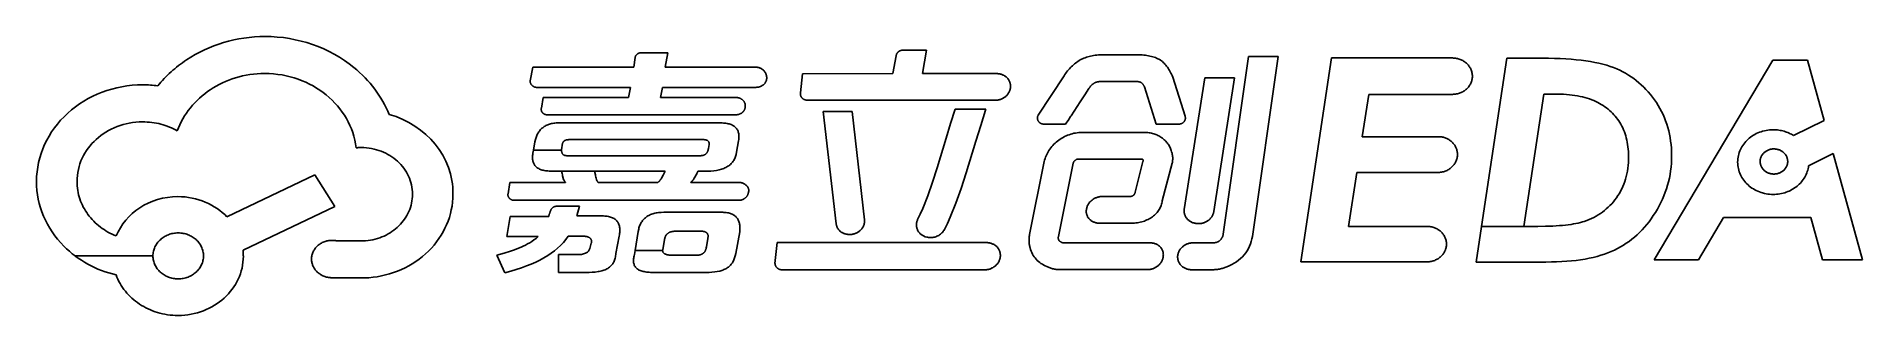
# Model space of a CAD drawing. Header units: millimetres. Extents: x 3 to 152, y -165 to -4.
# Drawn here: x 70.27 to 107.56, y -165.3 to -159.61 of the extents above.
import ezdxf

# ---------------------------------------------------------------- set-up
doc = ezdxf.new("R2010")
doc.units = ezdxf.units.MM
doc.layers.add('BLUETHIRTYONE', color=171, linetype='CONTINUOUS')
doc.layers.add('RED', color=14, linetype='CONTINUOUS')

msp = doc.modelspace()

# ---------------------------------------------------------------- linework, layer by layer
at = {"layer": 'BLUETHIRTYONE', "linetype": 'CONTINUOUS'}
for p, q in [((73.5142, -159.9735), (73.6067, -159.9238)), ((73.6067, -159.9238), (73.7008, -159.8776)), ((73.7008, -159.8776), (73.7967, -159.8349)), ((73.7967, -159.8349), (73.8942, -159.7958)), ((73.8942, -159.7958), (73.9932, -159.7603)), ((73.9932, -159.7603), (74.0936, -159.7284)), ((74.0936, -159.7284), (74.1953, -159.7002)), ((74.1953, -159.7002), (74.2983, -159.6756)), ((74.2983, -159.6756), (74.4025, -159.6548)), ((74.4025, -159.6548), (74.5078, -159.6376)), ((74.5078, -159.6376), (74.6141, -159.6243)), ((74.6141, -159.6243), (74.7214, -159.6147)), ((74.7214, -159.6147), (74.8295, -159.6089)), ((74.8295, -159.6089), (74.9383, -159.607)), ((74.9383, -159.607), (75.064, -159.6096)), ((75.064, -159.6096), (75.1888, -159.6174)), ((75.1888, -159.6174), (75.3126, -159.6303)), ((75.3126, -159.6303), (75.4352, -159.6483)), ((75.4352, -159.6483), (75.5565, -159.6714)), ((75.5565, -159.6714), (75.6762, -159.6994)), ((75.6762, -159.6994), (75.7942, -159.7322)), ((75.7942, -159.7322), (75.9104, -159.77)), ((75.9104, -159.77), (76.0246, -159.8125)), ((76.0246, -159.8125), (76.1365, -159.8597)), ((76.1365, -159.8597), (76.2461, -159.9116)), ((76.2461, -159.9116), (76.3531, -159.9681)), ((76.3531, -159.9681), (76.4574, -160.0291)), ((82.5328, -159.9713), (82.5367, -159.9679)), ((82.5367, -159.9679), (82.5408, -159.9647)), ((82.5408, -159.9647), (82.5449, -159.9617)), ((82.5449, -159.9617), (82.5492, -159.9589)), ((82.5492, -159.9589), (82.5536, -159.9562)), ((82.5536, -159.9562), (82.5581, -159.9537)), ((82.5581, -159.9537), (82.5627, -159.9514)), ((82.5627, -159.9514), (82.5674, -159.9493)), ((82.5674, -159.9493), (82.5721, -159.9474)), ((82.5721, -159.9474), (82.5769, -159.9457)), ((82.5769, -159.9457), (82.5818, -159.9442)), ((82.5818, -159.9442), (82.5867, -159.9428)), ((82.5867, -159.9428), (82.5917, -159.9417)), ((82.5917, -159.9417), (82.5967, -159.9408)), ((82.5967, -159.9408), (82.6017, -159.9401)), ((82.6017, -159.9401), (82.6068, -159.9395)), ((82.6068, -159.9395), (82.6119, -159.9392)), ((82.6119, -159.9392), (82.617, -159.9391)), ((82.617, -159.9391), (83.164, -159.9391)), ((83.164, -159.9391), (83.1097, -160.2314)), ((87.8333, -159.9746), (87.8354, -159.9691)), ((87.8354, -159.9691), (87.8377, -159.9637)), ((87.8377, -159.9637), (87.8402, -159.9584)), ((87.8402, -159.9584), (87.843, -159.9532)), ((87.843, -159.9532), (87.846, -159.9482)), ((87.846, -159.9482), (87.8492, -159.9434)), ((87.8492, -159.9434), (87.8527, -159.9387)), ((87.8527, -159.9387), (87.8564, -159.9342)), ((87.8564, -159.9342), (87.8603, -159.9298)), ((87.8603, -159.9298), (87.8643, -159.9256)), ((87.8643, -159.9256), (87.8686, -159.9216)), ((87.8686, -159.9216), (87.8731, -159.9178)), ((87.8731, -159.9178), (87.8777, -159.9141)), ((87.8777, -159.9141), (87.8825, -159.9107)), ((87.8825, -159.9107), (87.8875, -159.9074)), ((87.8875, -159.9074), (87.8926, -159.9044)), ((87.8926, -159.9044), (87.8979, -159.9016)), ((87.8979, -159.9016), (87.9033, -159.8989)), ((87.9033, -159.8989), (87.9089, -159.8966)), ((87.9089, -159.8966), (87.9145, -159.8944)), ((87.9145, -159.8944), (87.9203, -159.8925)), ((87.9203, -159.8925), (87.9262, -159.8908)), ((87.9262, -159.8908), (87.9323, -159.8893)), ((87.9323, -159.8893), (87.9384, -159.8881)), ((87.9384, -159.8881), (87.9446, -159.8872)), ((87.9446, -159.8872), (87.9509, -159.8865)), ((87.9509, -159.8865), (87.9572, -159.8861)), ((87.9572, -159.8861), (87.9636, -159.886)), ((87.9636, -159.886), (87.972, -159.886)), ((87.972, -159.886), (88.4459, -159.886)), ((88.4459, -159.886), (88.3666, -160.3643)), ((72.9829, -160.3624), (73.0192, -160.3289)), ((73.0192, -160.3289), (73.0561, -160.296)), ((73.0561, -160.296), (73.0938, -160.2637)), ((73.0938, -160.2637), (73.1323, -160.2321)), ((73.1323, -160.2321), (73.1714, -160.2011)), ((73.1714, -160.2011), (73.2112, -160.1707)), ((73.2112, -160.1707), (73.2518, -160.1409)), ((73.2518, -160.1409), (73.293, -160.1118)), ((73.293, -160.1118), (73.3349, -160.0834)), ((73.3349, -160.0834), (73.4236, -160.0267)), ((73.4236, -160.0267), (73.5142, -159.9735)), ((76.4574, -160.0291), (76.5589, -160.0947)), ((76.5589, -160.0947), (76.6573, -160.1646)), ((76.6573, -160.1646), (76.7526, -160.239)), ((76.7526, -160.239), (76.8127, -160.2892)), ((76.8127, -160.2892), (76.8708, -160.341)), ((76.8708, -160.341), (76.9271, -160.3943)), ((80.356, -160.5085), (80.4102, -160.2295)), ((80.4102, -160.2295), (82.4687, -160.2295)), ((82.4687, -160.2295), (82.4959, -160.0359)), ((82.4959, -160.0359), (82.4972, -160.0303)), ((82.4972, -160.0303), (82.4987, -160.0248)), ((82.4987, -160.0248), (82.5005, -160.0195)), ((82.5005, -160.0195), (82.5025, -160.0143)), ((82.5025, -160.0143), (82.5047, -160.0093)), ((82.5047, -160.0093), (82.5071, -160.0044)), ((82.5071, -160.0044), (82.5097, -159.9997)), ((82.5097, -159.9997), (82.5125, -159.9952)), ((82.5125, -159.9952), (82.5154, -159.9908)), ((82.5154, -159.9908), (82.5186, -159.9865)), ((82.5186, -159.9865), (82.5219, -159.9825)), ((82.5219, -159.9825), (82.5254, -159.9786)), ((82.5254, -159.9786), (82.529, -159.9749)), ((82.529, -159.9749), (82.5328, -159.9713)), ((83.1097, -160.2314), (84.9552, -160.2314)), ((84.9552, -160.2314), (84.9677, -160.2317)), ((84.9677, -160.2317), (84.9799, -160.2327)), ((84.9799, -160.2327), (84.992, -160.2342)), ((84.992, -160.2342), (85.0039, -160.2364)), ((85.0039, -160.2364), (85.0155, -160.2391)), ((85.0155, -160.2391), (85.0269, -160.2424)), ((85.0269, -160.2424), (85.0381, -160.2463)), ((85.0381, -160.2463), (85.0489, -160.2507)), ((85.0489, -160.2507), (85.0595, -160.2556)), ((85.0595, -160.2556), (85.0697, -160.261)), ((85.0697, -160.261), (85.0797, -160.2669)), ((85.0797, -160.2669), (85.0893, -160.2732)), ((85.0893, -160.2732), (85.0985, -160.28)), ((85.0985, -160.28), (85.1073, -160.2873)), ((85.1073, -160.2873), (85.1158, -160.295)), ((85.1158, -160.295), (85.1238, -160.303)), ((85.1238, -160.303), (85.1314, -160.3115)), ((85.1314, -160.3115), (85.1386, -160.3203)), ((85.1386, -160.3203), (85.1453, -160.3295)), ((85.1453, -160.3295), (85.1515, -160.3391)), ((85.1515, -160.3391), (85.1573, -160.3489)), ((87.759, -160.3643), (87.8279, -159.998)), ((87.8279, -159.998), (87.8289, -159.992)), ((87.8289, -159.992), (87.8301, -159.9861)), ((87.8301, -159.9861), (87.8316, -159.9803)), ((87.8316, -159.9803), (87.8333, -159.9746)), ((91.2899, -160.3574), (91.3077, -160.3332)), ((91.3077, -160.3332), (91.326, -160.3097)), ((91.326, -160.3097), (91.3449, -160.287)), ((91.3449, -160.287), (91.3642, -160.2649)), ((91.3642, -160.2649), (91.3841, -160.2437)), ((91.3841, -160.2437), (91.4045, -160.2231)), ((91.4045, -160.2231), (91.4254, -160.2033)), ((91.4254, -160.2033), (91.4468, -160.1842)), ((91.4468, -160.1842), (91.4687, -160.1658)), ((91.4687, -160.1658), (91.4911, -160.1482)), ((91.4911, -160.1482), (91.5141, -160.1314)), ((91.5141, -160.1314), (91.5375, -160.1152)), ((91.5375, -160.1152), (91.5614, -160.0999)), ((91.5614, -160.0999), (91.5858, -160.0853)), ((91.5858, -160.0853), (91.6094, -160.0725)), ((91.6094, -160.0725), (91.6338, -160.0605)), ((91.6338, -160.0605), (91.6591, -160.0494)), ((91.6591, -160.0494), (91.6852, -160.039)), ((91.6852, -160.039), (91.7121, -160.0295)), ((91.7121, -160.0295), (91.7399, -160.0208)), ((91.7399, -160.0208), (91.7686, -160.0129)), ((91.7686, -160.0129), (91.798, -160.0058)), ((91.798, -160.0058), (91.8283, -159.9995)), ((91.8283, -159.9995), (91.8593, -159.9941)), ((91.8593, -159.9941), (91.8911, -159.9895)), ((91.8911, -159.9895), (91.9238, -159.9857)), ((91.9238, -159.9857), (91.9572, -159.9828)), ((91.9572, -159.9828), (91.9913, -159.9807)), ((91.9913, -159.9807), (92.0262, -159.9794)), ((92.0262, -159.9794), (92.0618, -159.979)), ((92.0618, -159.979), (92.7424, -159.979)), ((92.7424, -159.979), (92.7795, -159.9794)), ((92.7795, -159.9794), (92.8155, -159.9807)), ((92.8155, -159.9807), (92.8504, -159.9828)), ((92.8504, -159.9828), (92.8843, -159.9857)), ((92.8843, -159.9857), (92.9172, -159.9894)), ((92.9172, -159.9894), (92.9491, -159.994)), ((92.9491, -159.994), (92.98, -159.9994)), ((92.98, -159.9994), (93.0099, -160.0055)), ((93.0099, -160.0055), (93.0389, -160.0125)), ((93.0389, -160.0125), (93.067, -160.0203)), ((93.067, -160.0203), (93.0941, -160.0289)), ((93.0941, -160.0289), (93.1203, -160.0382)), ((93.1203, -160.0382), (93.1456, -160.0484)), ((93.1456, -160.0484), (93.1701, -160.0593)), ((93.1701, -160.0593), (93.1936, -160.0709)), ((93.1936, -160.0709), (93.2164, -160.0834)), ((93.2164, -160.0834), (93.2268, -160.091)), ((93.2268, -160.091), (93.2458, -160.105)), ((93.2458, -160.105), (93.2643, -160.1201)), ((93.2643, -160.1201), (93.2823, -160.1363)), ((93.2823, -160.1363), (93.3, -160.1534)), ((93.3, -160.1534), (93.3171, -160.1716)), ((93.3171, -160.1716), (93.3338, -160.1908)), ((93.3338, -160.1908), (93.3501, -160.211)), ((93.3501, -160.211), (93.3659, -160.2321)), ((93.3659, -160.2321), (93.3812, -160.2542)), ((93.3812, -160.2542), (93.3961, -160.2772)), ((93.3961, -160.2772), (93.4105, -160.3012)), ((93.4105, -160.3012), (93.4244, -160.3261)), ((93.4244, -160.3261), (93.4378, -160.3519)), ((94.5066, -163.6458), (95.0222, -160.0131)), ((95.0222, -160.0131), (95.6256, -160.0131)), ((95.6256, -160.0131), (95.1016, -163.6875)), ((96.0912, -164.2076), (96.7175, -160.0454)), ((96.7175, -160.0454), (99.1873, -160.0454)), ((99.1873, -160.0454), (99.2081, -160.0459)), ((99.2081, -160.0459), (99.2286, -160.0473)), ((99.2286, -160.0473), (99.2489, -160.0497)), ((99.2489, -160.0497), (99.2688, -160.0529)), ((99.2688, -160.0529), (99.2884, -160.057)), ((99.2884, -160.057), (99.3076, -160.062)), ((99.3076, -160.062), (99.3264, -160.0678)), ((99.3264, -160.0678), (99.3448, -160.0745)), ((99.3448, -160.0745), (99.3628, -160.0819)), ((99.3628, -160.0819), (99.3802, -160.0901)), ((99.3802, -160.0901), (99.3972, -160.099)), ((99.3972, -160.099), (99.4137, -160.1087)), ((99.4137, -160.1087), (99.4296, -160.119)), ((99.4296, -160.119), (99.4449, -160.13)), ((99.4449, -160.13), (99.4597, -160.1417)), ((99.4597, -160.1417), (99.4738, -160.1541)), ((99.4738, -160.1541), (99.4873, -160.167)), ((99.4873, -160.167), (99.5001, -160.1805)), ((99.5001, -160.1805), (99.5122, -160.1946)), ((99.5122, -160.1946), (99.5235, -160.2092)), ((99.5235, -160.2092), (99.5342, -160.2244)), ((99.5342, -160.2244), (99.544, -160.2401)), ((99.544, -160.2401), (99.5531, -160.2562)), ((99.5531, -160.2562), (99.5613, -160.2728)), ((99.5613, -160.2728), (99.5687, -160.2898)), ((99.5687, -160.2898), (99.5752, -160.3073)), ((99.5752, -160.3073), (99.5808, -160.3251)), ((99.5808, -160.3251), (99.5854, -160.3433)), ((99.7834, -163.4826), (100.3, -160.0492)), ((100.3, -160.0492), (101.0245, -160.0492)), ((101.0245, -160.0492), (101.15, -160.05)), ((101.15, -160.05), (101.2715, -160.0526)), ((101.2715, -160.0526), (101.3888, -160.0568)), ((101.3888, -160.0568), (101.5021, -160.0627)), ((101.5021, -160.0627), (101.6112, -160.0704)), ((101.6112, -160.0704), (101.7163, -160.0797)), ((101.7163, -160.0797), (101.8172, -160.0908)), ((101.8172, -160.0908), (101.9141, -160.1035)), ((101.9141, -160.1035), (102.0069, -160.118)), ((102.0069, -160.118), (102.0956, -160.1342)), ((102.0956, -160.1342), (102.1802, -160.1521)), ((102.1802, -160.1521), (102.2607, -160.1717)), ((102.2607, -160.1717), (102.3372, -160.193)), ((102.3372, -160.193), (102.4096, -160.2161)), ((102.4096, -160.2161), (102.478, -160.2409)), ((102.478, -160.2409), (102.5422, -160.2675)), ((102.5422, -160.2675), (102.6038, -160.2958)), ((102.6038, -160.2958), (102.6639, -160.3262)), ((102.6639, -160.3262), (102.7225, -160.3585)), ((103.3063, -164.1696), (105.7302, -160.091)), ((105.7302, -160.091), (106.44, -160.091)), ((106.44, -160.091), (106.7761, -161.3189)), ((71.6102, -160.7431), (71.7086, -160.7086)), ((71.7086, -160.7086), (71.8088, -160.6785)), ((71.8088, -160.6785), (71.9108, -160.6529)), ((71.9108, -160.6529), (72.0144, -160.6318)), ((72.0144, -160.6318), (72.1193, -160.6153)), ((72.1193, -160.6153), (72.2256, -160.6034)), ((72.2256, -160.6034), (72.333, -160.5963)), ((72.333, -160.5963), (72.4414, -160.5939)), ((72.4414, -160.5939), (72.4804, -160.5942)), ((72.4804, -160.5942), (72.5193, -160.595)), ((72.5193, -160.595), (72.5581, -160.5964)), ((72.5581, -160.5964), (72.5967, -160.5984)), ((72.5967, -160.5984), (72.6352, -160.601)), ((72.6352, -160.601), (72.6736, -160.6043)), ((72.6736, -160.6043), (72.712, -160.6083)), ((72.712, -160.6083), (72.7504, -160.6129)), ((72.7504, -160.6129), (72.7813, -160.5754)), ((72.7813, -160.5754), (72.813, -160.5385)), ((72.813, -160.5385), (72.8455, -160.5022)), ((72.8455, -160.5022), (72.8787, -160.4664)), ((72.8787, -160.4664), (72.9127, -160.4311)), ((72.9127, -160.4311), (72.9474, -160.3965)), ((72.9474, -160.3965), (72.9829, -160.3624)), ((73.8211, -160.6924), (73.7636, -160.7323)), ((73.8803, -160.6544), (73.8211, -160.6924)), ((73.9412, -160.6186), (73.8803, -160.6544)), ((74.0037, -160.5848), (73.9412, -160.6186)), ((74.0676, -160.5532), (74.0037, -160.5848)), ((74.1331, -160.5238), (74.0676, -160.5532)), ((74.1999, -160.4967), (74.1331, -160.5238)), ((74.2681, -160.4719), (74.1999, -160.4967)), ((74.3375, -160.4495), (74.2681, -160.4719)), ((74.4082, -160.4295), (74.3375, -160.4495)), ((74.4801, -160.412), (74.4082, -160.4295)), ((74.553, -160.3971), (74.4801, -160.412)), ((74.627, -160.3847), (74.553, -160.3971)), ((74.7019, -160.375), (74.627, -160.3847)), ((74.7778, -160.368), (74.7019, -160.375)), ((74.8545, -160.3638), (74.7778, -160.368)), ((74.9321, -160.3624), (74.8545, -160.3638)), ((75.0222, -160.3643), (74.9321, -160.3624)), ((75.1112, -160.37), (75.0222, -160.3643)), ((75.199, -160.3794), (75.1112, -160.37)), ((75.2856, -160.3925), (75.199, -160.3794)), ((75.3708, -160.4091), (75.2856, -160.3925)), ((75.4545, -160.4291), (75.3708, -160.4091)), ((75.5366, -160.4525), (75.4545, -160.4291)), ((75.6171, -160.4792), (75.5366, -160.4525)), ((75.6958, -160.5091), (75.6171, -160.4792)), ((75.7727, -160.542), (75.6958, -160.5091)), ((75.8476, -160.578), (75.7727, -160.542)), ((75.9205, -160.617), (75.8476, -160.578)), ((75.9913, -160.6588), (75.9205, -160.617)), ((76.0598, -160.7033), (75.9913, -160.6588)), ((76.1259, -160.7505), (76.0598, -160.7033)), ((76.9271, -160.3943), (76.9814, -160.4491)), ((76.9814, -160.4491), (77.0337, -160.5052)), ((77.0337, -160.5052), (77.084, -160.5626)), ((77.084, -160.5626), (77.1324, -160.6213)), ((77.1324, -160.6213), (77.1787, -160.6812)), ((77.1787, -160.6812), (77.223, -160.7423)), ((80.3539, -160.5259), (80.3542, -160.52)), ((80.3542, -160.5317), (80.3539, -160.5259)), ((80.3542, -160.52), (80.3548, -160.5142)), ((80.3548, -160.5376), (80.3542, -160.5317)), ((80.3548, -160.5142), (80.356, -160.5085)), ((80.3559, -160.5435), (80.3548, -160.5376)), ((80.3573, -160.5494), (80.3559, -160.5435)), ((80.3592, -160.5552), (80.3573, -160.5494)), ((80.3614, -160.561), (80.3592, -160.5552)), ((80.364, -160.5668), (80.3614, -160.561)), ((80.367, -160.5724), (80.364, -160.5668)), ((80.3702, -160.578), (80.367, -160.5724)), ((80.3739, -160.5835), (80.3702, -160.578)), ((80.3778, -160.5888), (80.3739, -160.5835)), ((80.382, -160.5941), (80.3778, -160.5888)), ((80.3865, -160.5991), (80.382, -160.5941)), ((80.3913, -160.604), (80.3865, -160.5991)), ((80.3963, -160.6087), (80.3913, -160.604)), ((80.4016, -160.6132), (80.3963, -160.6087)), ((80.4072, -160.6176), (80.4016, -160.6132)), ((80.4129, -160.6216), (80.4072, -160.6176)), ((80.4189, -160.6255), (80.4129, -160.6216)), ((80.4251, -160.629), (80.4189, -160.6255)), ((80.4314, -160.6323), (80.4251, -160.629)), ((80.438, -160.6353), (80.4314, -160.6323)), ((80.4446, -160.6381), (80.438, -160.6353)), ((80.4515, -160.6404), (80.4446, -160.6381)), ((80.4585, -160.6425), (80.4515, -160.6404)), ((80.4656, -160.6442), (80.4585, -160.6425)), ((80.4728, -160.6455), (80.4656, -160.6442)), ((80.4801, -160.6465), (80.4728, -160.6455)), ((80.4875, -160.647), (80.4801, -160.6465)), ((82.3999, -160.647), (80.4875, -160.647)), ((82.3602, -160.8539), (82.3999, -160.647)), ((83.0554, -160.6451), (83.0157, -160.852)), ((84.9552, -160.6451), (83.0554, -160.6451)), ((84.9665, -160.6449), (84.9552, -160.6451)), ((84.9776, -160.6443), (84.9665, -160.6449)), ((84.9885, -160.6432), (84.9776, -160.6443)), ((84.9993, -160.6418), (84.9885, -160.6432)), ((85.0098, -160.6399), (84.9993, -160.6418)), ((85.0201, -160.6377), (85.0098, -160.6399)), ((85.0302, -160.6351), (85.0201, -160.6377)), ((85.0401, -160.6321), (85.0302, -160.6351)), ((85.0498, -160.6287), (85.0401, -160.6321)), ((85.0591, -160.625), (85.0498, -160.6287)), ((85.0683, -160.621), (85.0591, -160.625)), ((85.0771, -160.6166), (85.0683, -160.621)), ((85.0857, -160.6119), (85.0771, -160.6166)), ((85.094, -160.6069), (85.0857, -160.6119)), ((85.102, -160.6016), (85.094, -160.6069)), ((85.1097, -160.596), (85.102, -160.6016)), ((85.1171, -160.5902), (85.1097, -160.596)), ((85.1241, -160.584), (85.1171, -160.5902)), ((85.1309, -160.5776), (85.1241, -160.584)), ((85.1372, -160.5709), (85.1309, -160.5776)), ((85.1432, -160.564), (85.1372, -160.5709)), ((85.1489, -160.5568), (85.1432, -160.564)), ((85.1541, -160.5495), (85.1489, -160.5568)), ((85.159, -160.5419), (85.1541, -160.5495)), ((85.1573, -160.3489), (85.1625, -160.3591)), ((85.1635, -160.534), (85.159, -160.5419)), ((85.1625, -160.3591), (85.1672, -160.3696)), ((85.1675, -160.526), (85.1635, -160.534)), ((85.1672, -160.3696), (85.1713, -160.3803)), ((85.1712, -160.5178), (85.1675, -160.526)), ((85.1744, -160.5095), (85.1712, -160.5178)), ((85.1713, -160.3803), (85.1749, -160.3913)), ((85.1772, -160.5009), (85.1744, -160.5095)), ((85.1749, -160.3913), (85.1779, -160.4026)), ((85.1795, -160.4922), (85.1772, -160.5009)), ((85.1779, -160.4026), (85.1803, -160.4141)), ((85.1814, -160.4833), (85.1795, -160.4922)), ((85.1803, -160.4141), (85.1821, -160.4258)), ((85.1828, -160.4743), (85.1814, -160.4833)), ((85.1821, -160.4258), (85.1833, -160.4376)), ((85.1836, -160.4619), (85.1828, -160.4743)), ((85.1833, -160.4376), (85.1838, -160.4497)), ((85.1838, -160.4497), (85.1836, -160.4619)), ((85.8738, -160.7552), (85.9135, -160.3662)), ((85.9135, -160.3662), (87.759, -160.3643)), ((88.3666, -160.3643), (89.8802, -160.3643)), ((89.8802, -160.3643), (89.8961, -160.3646)), ((89.8961, -160.3646), (89.9118, -160.3657)), ((89.9118, -160.3657), (89.9273, -160.3674)), ((89.9273, -160.3674), (89.9425, -160.3699)), ((89.9425, -160.3699), (89.9575, -160.3731)), ((89.9575, -160.3731), (89.9721, -160.377)), ((89.9721, -160.377), (89.9863, -160.3815)), ((89.9863, -160.3815), (90.0002, -160.3868)), ((90.0002, -160.3868), (90.0137, -160.3927)), ((90.0137, -160.3927), (90.0268, -160.3994)), ((90.0268, -160.3994), (90.0394, -160.4067)), ((90.0394, -160.4067), (90.0516, -160.4147)), ((90.0516, -160.4147), (90.0633, -160.4234)), ((90.0633, -160.4234), (90.0745, -160.4327)), ((90.0745, -160.4327), (90.0851, -160.4428)), ((90.0851, -160.4428), (90.0952, -160.4535)), ((90.0952, -160.4535), (90.1047, -160.464)), ((90.1047, -160.464), (90.1134, -160.4749)), ((90.1134, -160.4749), (90.1215, -160.4861)), ((90.1215, -160.4861), (90.1288, -160.4978)), ((90.1288, -160.4978), (90.1354, -160.5097)), ((90.1354, -160.5097), (90.1414, -160.522)), ((90.1414, -160.522), (90.1466, -160.5346)), ((90.147, -160.7132), (90.1422, -160.7253)), ((90.1466, -160.5346), (90.1511, -160.5474)), ((90.1512, -160.7008), (90.147, -160.7132)), ((90.1511, -160.5474), (90.1548, -160.5605)), ((90.1547, -160.6881), (90.1512, -160.7008)), ((90.1576, -160.6753), (90.1547, -160.6881)), ((90.1548, -160.5605), (90.1578, -160.5739)), ((90.1599, -160.6622), (90.1576, -160.6753)), ((90.1578, -160.5739), (90.1601, -160.5875)), ((90.1615, -160.6439), (90.1599, -160.6584)), ((90.1599, -160.6584), (90.1599, -160.6622)), ((90.1601, -160.5875), (90.1616, -160.6013)), ((90.1623, -160.6295), (90.1615, -160.6439)), ((90.1616, -160.6013), (90.1623, -160.6153)), ((90.1623, -160.6153), (90.1623, -160.6295)), ((90.7257, -161.2126), (91.256, -160.4079)), ((91.256, -160.4079), (91.2727, -160.3823)), ((91.2727, -160.3823), (91.2899, -160.3574)), ((91.7654, -160.6679), (91.6775, -160.8002)), ((91.7675, -160.6641), (91.7654, -160.6679)), ((91.7731, -160.6557), (91.7675, -160.6641)), ((91.7789, -160.6473), (91.7731, -160.6557)), ((91.785, -160.6392), (91.7789, -160.6473)), ((91.7913, -160.6312), (91.785, -160.6392)), ((91.7977, -160.6234), (91.7913, -160.6312)), ((91.8044, -160.6158), (91.7977, -160.6234)), ((91.8113, -160.6084), (91.8044, -160.6158)), ((91.8184, -160.6013), (91.8113, -160.6084)), ((91.8256, -160.5944), (91.8184, -160.6013)), ((91.833, -160.5877), (91.8256, -160.5944)), ((91.8405, -160.5813), (91.833, -160.5877)), ((91.8482, -160.5752), (91.8405, -160.5813)), ((91.856, -160.5695), (91.8482, -160.5752)), ((91.864, -160.564), (91.856, -160.5695)), ((91.872, -160.5588), (91.864, -160.564)), ((91.8802, -160.554), (91.872, -160.5588)), ((91.8867, -160.5506), (91.8802, -160.554)), ((91.8936, -160.5474), (91.8867, -160.5506)), ((91.9009, -160.5444), (91.8936, -160.5474)), ((91.9087, -160.5416), (91.9009, -160.5444)), ((91.9168, -160.539), (91.9087, -160.5416)), ((91.9253, -160.5367), (91.9168, -160.539)), ((91.9341, -160.5346), (91.9253, -160.5367)), ((91.9434, -160.5327), (91.9341, -160.5346)), ((91.9529, -160.531), (91.9434, -160.5327)), ((91.9628, -160.5296), (91.9529, -160.531)), ((91.973, -160.5284), (91.9628, -160.5296)), ((91.9836, -160.5274), (91.973, -160.5284)), ((91.9944, -160.5266), (91.9836, -160.5274)), ((92.0055, -160.526), (91.9944, -160.5266)), ((92.0168, -160.5257), (92.0055, -160.526)), ((92.0284, -160.5256), (92.0168, -160.5257)), ((92.709, -160.5256), (92.0284, -160.5256)), ((92.7296, -160.5259), (92.709, -160.5256)), ((92.7394, -160.5264), (92.7296, -160.5259)), ((92.7488, -160.527), (92.7394, -160.5264)), ((92.7579, -160.5277), (92.7488, -160.527)), ((92.7666, -160.5287), (92.7579, -160.5277)), ((92.775, -160.5298), (92.7666, -160.5287)), ((92.7829, -160.531), (92.775, -160.5298)), ((92.7904, -160.5324), (92.7829, -160.531)), ((92.7975, -160.534), (92.7904, -160.5324)), ((92.8041, -160.5357), (92.7975, -160.534)), ((92.8103, -160.5376), (92.8041, -160.5357)), ((92.816, -160.5396), (92.8103, -160.5376)), ((92.8212, -160.5417), (92.816, -160.5396)), ((92.8259, -160.544), (92.8212, -160.5417)), ((92.8301, -160.5465), (92.8259, -160.544)), ((92.8356, -160.5505), (92.8301, -160.5465)), ((92.8409, -160.5548), (92.8356, -160.5505)), ((92.8461, -160.5593), (92.8409, -160.5548)), ((92.8511, -160.5641), (92.8461, -160.5593)), ((92.856, -160.5691), (92.8511, -160.5641)), ((92.8608, -160.5743), (92.856, -160.5691)), ((92.8654, -160.5798), (92.8608, -160.5743)), ((92.8698, -160.5854), (92.8654, -160.5798)), ((92.874, -160.5911), (92.8698, -160.5854)), ((92.878, -160.5971), (92.874, -160.5911)), ((92.8818, -160.6032), (92.878, -160.5971)), ((92.8853, -160.6094), (92.8818, -160.6032)), ((92.8886, -160.6158), (92.8853, -160.6094)), ((92.8917, -160.6223), (92.8886, -160.6158)), ((92.8944, -160.6289), (92.8917, -160.6223)), ((92.8969, -160.6357), (92.8944, -160.6289)), ((93.137, -161.3948), (92.8969, -160.6357)), ((93.4378, -160.3519), (93.4508, -160.3785)), ((93.4508, -160.3785), (93.4633, -160.4061)), ((93.4633, -160.4061), (93.4752, -160.4345)), ((93.4752, -160.4345), (93.4773, -160.4383)), ((93.4773, -160.4383), (93.7299, -161.2354)), ((93.7091, -163.139), (94.1287, -160.4516)), ((94.1287, -160.4516), (94.7383, -160.4516)), ((94.7383, -160.4516), (94.3145, -163.177)), ((99.4316, -160.7143), (99.4157, -160.7245)), ((99.4469, -160.7033), (99.4316, -160.7143)), ((99.4616, -160.6917), (99.4469, -160.7033)), ((99.4756, -160.6795), (99.4616, -160.6917)), ((99.489, -160.6668), (99.4756, -160.6795)), ((99.5018, -160.6534), (99.489, -160.6668)), ((99.5138, -160.6395), (99.5018, -160.6534)), ((99.5251, -160.625), (99.5138, -160.6395)), ((99.5357, -160.6101), (99.5251, -160.625)), ((99.5454, -160.5947), (99.5357, -160.6101)), ((99.5544, -160.5788), (99.5454, -160.5947)), ((99.5625, -160.5625), (99.5544, -160.5788)), ((99.5698, -160.5458), (99.5625, -160.5625)), ((99.5761, -160.5287), (99.5698, -160.5458)), ((99.5816, -160.5112), (99.5761, -160.5287)), ((99.5861, -160.4934), (99.5816, -160.5112)), ((99.5854, -160.3433), (99.5892, -160.3618)), ((99.5897, -160.4753), (99.5861, -160.4934)), ((99.5892, -160.3618), (99.5919, -160.3807)), ((99.5923, -160.4569), (99.5897, -160.4753)), ((99.5919, -160.3807), (99.5937, -160.3999)), ((99.5938, -160.4382), (99.5923, -160.4569)), ((99.5937, -160.3999), (99.5944, -160.4193)), ((99.5944, -160.4193), (99.5938, -160.4382)), ((102.7225, -160.3585), (102.7798, -160.3927)), ((102.7798, -160.3927), (102.8356, -160.4289)), ((102.8356, -160.4289), (102.8899, -160.4671)), ((102.8899, -160.4671), (102.9428, -160.5072)), ((102.9428, -160.5072), (102.9942, -160.5493)), ((102.9942, -160.5493), (103.0442, -160.5933)), ((103.0442, -160.5933), (103.0927, -160.6393)), ((103.0927, -160.6393), (103.1397, -160.6873)), ((103.1397, -160.6873), (103.1852, -160.7372)), ((70.9869, -161.1047), (71.0679, -161.0406)), ((71.0679, -161.0406), (71.1519, -160.9805)), ((71.1519, -160.9805), (71.2386, -160.9246)), ((71.2386, -160.9246), (71.3279, -160.8728)), ((71.3279, -160.8728), (71.4197, -160.8253)), ((71.4197, -160.8253), (71.5139, -160.7821)), ((71.5139, -160.7821), (71.6102, -160.7431)), ((73.4139, -161.063), (73.3722, -161.1169)), ((73.4578, -161.0106), (73.4139, -161.063)), ((73.5038, -160.9599), (73.4578, -161.0106)), ((73.5518, -160.9108), (73.5038, -160.9599)), ((73.6019, -160.8634), (73.5518, -160.9108)), ((73.654, -160.8179), (73.6019, -160.8634)), ((73.7079, -160.7741), (73.654, -160.8179)), ((73.7636, -160.7323), (73.7079, -160.7741)), ((76.1896, -160.8003), (76.1259, -160.7505)), ((76.2509, -160.8526), (76.1896, -160.8003)), ((76.3094, -160.9073), (76.2509, -160.8526)), ((76.3653, -160.9644), (76.3094, -160.9073)), ((76.4184, -161.0237), (76.3653, -160.9644)), ((76.4685, -161.0851), (76.4184, -161.0237)), ((76.5156, -161.1486), (76.4685, -161.0851)), ((77.223, -160.7423), (77.2652, -160.8044)), ((77.2652, -160.8044), (77.3054, -160.8677)), ((77.3054, -160.8677), (77.3435, -160.9319)), ((77.3435, -160.9319), (77.3796, -160.997)), ((77.3796, -160.997), (77.4135, -161.063)), ((77.4135, -161.063), (77.4453, -161.1298)), ((80.5796, -161.0921), (80.5799, -161.0856)), ((80.5799, -161.0856), (80.5805, -161.0789)), ((80.5805, -161.0789), (80.5814, -161.0722)), ((80.5814, -161.0722), (80.6211, -160.8539)), ((80.6211, -160.8539), (82.3602, -160.8539)), ((83.0157, -160.852), (84.5544, -160.852)), ((84.5544, -160.852), (84.5657, -160.8523)), ((84.5657, -160.8523), (84.5767, -160.8531)), ((84.5767, -160.8531), (84.5876, -160.8545)), ((84.5876, -160.8545), (84.5983, -160.8564)), ((84.5983, -160.8564), (84.6087, -160.8588)), ((84.6087, -160.8588), (84.6188, -160.8617)), ((84.6188, -160.8617), (84.6287, -160.865)), ((84.6287, -160.865), (84.6384, -160.8689)), ((84.6384, -160.8689), (84.6477, -160.8731)), ((84.6477, -160.8731), (84.6567, -160.8778)), ((84.6567, -160.8778), (84.6653, -160.8829)), ((84.6653, -160.8829), (84.6737, -160.8885)), ((84.6737, -160.8885), (84.6816, -160.8943)), ((84.6816, -160.8943), (84.6892, -160.9006)), ((84.6892, -160.9006), (84.6964, -160.9072)), ((84.6964, -160.9072), (84.7031, -160.9142)), ((84.7031, -160.9142), (84.7095, -160.9215)), ((84.7095, -160.9215), (84.7154, -160.929)), ((84.7154, -160.929), (84.7208, -160.9369)), ((84.7208, -160.9369), (84.7258, -160.9451)), ((84.7258, -160.9451), (84.7302, -160.9535)), ((84.7302, -160.9535), (84.7342, -160.9621)), ((84.7342, -160.9621), (84.7376, -160.971)), ((84.737, -161.0822), (84.7345, -161.0897)), ((84.7391, -161.0746), (84.737, -161.0822)), ((84.7376, -160.971), (84.7405, -160.9801)), ((84.7409, -161.0668), (84.7391, -161.0746)), ((84.7405, -160.9801), (84.7429, -160.9894)), ((84.7423, -161.0589), (84.7409, -161.0668)), ((84.7443, -161.0486), (84.7423, -161.0589)), ((84.7429, -160.9894), (84.7446, -160.9989)), ((84.7456, -161.0384), (84.7443, -161.0486)), ((84.7446, -160.9989), (84.7458, -161.0086)), ((84.7463, -161.0284), (84.7456, -161.0384)), ((84.7458, -161.0086), (84.7464, -161.0184)), ((84.7464, -161.0184), (84.7463, -161.0284)), ((85.8717, -160.7799), (85.8718, -160.7731)), ((85.8719, -160.7863), (85.8717, -160.7799)), ((85.8718, -160.7699), (85.872, -160.7669)), ((85.8718, -160.7731), (85.8718, -160.7699)), ((85.8724, -160.7926), (85.8719, -160.7863)), ((85.872, -160.7669), (85.8722, -160.7639)), ((85.8722, -160.7639), (85.8724, -160.7624)), ((85.8724, -160.7624), (85.8726, -160.761)), ((85.8733, -160.7988), (85.8724, -160.7926)), ((85.8726, -160.761), (85.8729, -160.7595)), ((85.8729, -160.7595), (85.8731, -160.7581)), ((85.8731, -160.7581), (85.8735, -160.7567)), ((85.8745, -160.8049), (85.8733, -160.7988)), ((85.8735, -160.7567), (85.8738, -160.7552)), ((85.876, -160.8109), (85.8745, -160.8049)), ((85.8778, -160.8168), (85.876, -160.8109)), ((85.88, -160.8226), (85.8778, -160.8168)), ((85.8824, -160.8283), (85.88, -160.8226)), ((85.8851, -160.8339), (85.8824, -160.8283)), ((85.8881, -160.8393), (85.8851, -160.8339)), ((85.8914, -160.8446), (85.8881, -160.8393)), ((85.895, -160.8497), (85.8914, -160.8446)), ((85.8988, -160.8546), (85.895, -160.8497)), ((85.9028, -160.8594), (85.8988, -160.8546)), ((85.9071, -160.864), (85.9028, -160.8594)), ((85.9117, -160.8684), (85.9071, -160.864)), ((85.9164, -160.8726), (85.9117, -160.8684)), ((85.9214, -160.8766), (85.9164, -160.8726)), ((85.9266, -160.8804), (85.9214, -160.8766)), ((85.932, -160.884), (85.9266, -160.8804)), ((85.9376, -160.8874), (85.932, -160.884)), ((85.9433, -160.8905), (85.9376, -160.8874)), ((85.9493, -160.8934), (85.9433, -160.8905)), ((85.9554, -160.896), (85.9493, -160.8934)), ((85.9617, -160.8984), (85.9554, -160.896)), ((85.9681, -160.9005), (85.9617, -160.8984)), ((85.9747, -160.9023), (85.9681, -160.9005)), ((85.9814, -160.9039), (85.9747, -160.9023)), ((85.9883, -160.9051), (85.9814, -160.9039)), ((85.9953, -160.9061), (85.9883, -160.9051)), ((86.0023, -160.9067), (85.9953, -160.9061)), ((86.0095, -160.9071), (86.0023, -160.9067)), ((86.0095, -160.909), (86.0095, -160.9071)), ((89.8468, -160.909), (86.0095, -160.909)), ((89.8616, -160.9087), (89.8468, -160.909)), ((89.8762, -160.9077), (89.8616, -160.9087)), ((89.8907, -160.9062), (89.8762, -160.9077)), ((89.9049, -160.9041), (89.8907, -160.9062)), ((89.919, -160.9015), (89.9049, -160.9041)), ((89.9328, -160.8982), (89.919, -160.9015)), ((89.9464, -160.8945), (89.9328, -160.8982)), ((89.9597, -160.8902), (89.9464, -160.8945)), ((89.9727, -160.8853), (89.9597, -160.8902)), ((89.9855, -160.88), (89.9727, -160.8853)), ((89.998, -160.8742), (89.9855, -160.88)), ((90.0101, -160.8679), (89.998, -160.8742)), ((90.0219, -160.8612), (90.0101, -160.8679)), ((90.0333, -160.854), (90.0219, -160.8612)), ((90.0443, -160.8463), (90.0333, -160.854)), ((90.055, -160.8383), (90.0443, -160.8463)), ((90.0653, -160.8298), (90.055, -160.8383)), ((90.0751, -160.8209), (90.0653, -160.8298)), ((90.0845, -160.8116), (90.0751, -160.8209)), ((90.0935, -160.802), (90.0845, -160.8116)), ((90.102, -160.792), (90.0935, -160.802)), ((90.11, -160.7817), (90.102, -160.792)), ((90.1175, -160.771), (90.11, -160.7817)), ((90.1245, -160.76), (90.1175, -160.771)), ((90.131, -160.7487), (90.1245, -160.76)), ((90.1369, -160.7372), (90.131, -160.7487)), ((90.1422, -160.7253), (90.1369, -160.7372)), ((91.5835, -160.9436), (91.4, -161.2278)), ((91.6775, -160.8002), (91.5835, -160.9436)), ((97.4774, -160.7894), (97.3459, -161.6529)), ((99.1893, -160.7875), (97.4774, -160.7894)), ((99.2102, -160.787), (99.1893, -160.7875)), ((99.2307, -160.7856), (99.2102, -160.787)), ((99.251, -160.7832), (99.2307, -160.7856)), ((99.2709, -160.78), (99.251, -160.7832)), ((99.2905, -160.7759), (99.2709, -160.78)), ((99.3097, -160.7709), (99.2905, -160.7759)), ((99.3285, -160.7651), (99.3097, -160.7709)), ((99.3469, -160.7585), (99.3285, -160.7651)), ((99.3648, -160.7511), (99.3469, -160.7585)), ((99.3823, -160.743), (99.3648, -160.7511)), ((99.3992, -160.7341), (99.3823, -160.743)), ((99.4157, -160.7245), (99.3992, -160.7341)), ((101.0516, -160.7818), (100.6487, -163.4826)), ((101.2666, -160.7818), (101.0516, -160.7818)), ((101.332, -160.7824), (101.2666, -160.7818)), ((101.3956, -160.7841), (101.332, -160.7824)), ((101.4576, -160.787), (101.3956, -160.7841)), ((101.518, -160.7911), (101.4576, -160.787)), ((101.5767, -160.7964), (101.518, -160.7911)), ((101.6337, -160.8028), (101.5767, -160.7964)), ((101.6891, -160.8105), (101.6337, -160.8028)), ((101.7429, -160.8193), (101.6891, -160.8105)), ((101.795, -160.8293), (101.7429, -160.8193)), ((101.8455, -160.8406), (101.795, -160.8293)), ((101.8944, -160.853), (101.8455, -160.8406)), ((101.9416, -160.8667), (101.8944, -160.853)), ((101.9872, -160.8816), (101.9416, -160.8667)), ((102.0312, -160.8977), (101.9872, -160.8816)), ((102.0735, -160.915), (102.0312, -160.8977)), ((102.1143, -160.9336), (102.0735, -160.915)), ((102.1533, -160.9533), (102.1143, -160.9336)), ((102.1912, -160.9739), (102.1533, -160.9533)), ((102.228, -160.9955), (102.1912, -160.9739)), ((102.2638, -161.018), (102.228, -160.9955)), ((102.2984, -161.0415), (102.2638, -161.018)), ((102.332, -161.0659), (102.2984, -161.0415)), ((102.3645, -161.0914), (102.332, -161.0659)), ((103.1852, -160.7372), (103.2292, -160.7891)), ((103.2292, -160.7891), (103.2717, -160.8429)), ((103.2717, -160.8429), (103.3128, -160.8987)), ((103.3128, -160.8987), (103.3523, -160.9564)), ((103.3523, -160.9564), (103.3898, -161.0157)), ((103.3898, -161.0157), (103.425, -161.0761)), ((103.425, -161.0761), (103.4577, -161.1376)), ((70.6369, -161.4734), (70.6983, -161.3944)), ((70.6983, -161.3944), (70.7642, -161.3179)), ((70.7642, -161.3179), (70.8344, -161.2439)), ((70.8344, -161.2439), (70.909, -161.1728)), ((70.909, -161.1728), (70.9869, -161.1047)), ((71.9163, -161.4452), (71.8571, -161.4696)), ((71.9771, -161.4233), (71.9163, -161.4452)), ((72.0393, -161.4041), (71.9771, -161.4233)), ((72.1028, -161.3877), (72.0393, -161.4041)), ((72.1675, -161.3741), (72.1028, -161.3877)), ((72.2334, -161.3633), (72.1675, -161.3741)), ((72.3004, -161.3556), (72.2334, -161.3633)), ((72.3684, -161.3509), (72.3004, -161.3556)), ((72.4372, -161.3493), (72.3684, -161.3509)), ((72.4859, -161.3501), (72.4372, -161.3493)), ((72.5342, -161.3524), (72.4859, -161.3501)), ((72.5819, -161.3562), (72.5342, -161.3524)), ((72.6292, -161.3615), (72.5819, -161.3562)), ((72.6759, -161.3683), (72.6292, -161.3615)), ((72.722, -161.3765), (72.6759, -161.3683)), ((72.7676, -161.3862), (72.722, -161.3765)), ((72.8125, -161.3972), (72.7676, -161.3862)), ((72.8568, -161.4096), (72.8125, -161.3972)), ((72.9004, -161.4234), (72.8568, -161.4096)), ((72.9434, -161.4385), (72.9004, -161.4234)), ((72.9856, -161.455), (72.9434, -161.4385)), ((73.0272, -161.4727), (72.9856, -161.455)), ((73.1989, -161.4079), (73.1717, -161.4701)), ((73.2287, -161.347), (73.1989, -161.4079)), ((73.261, -161.2874), (73.2287, -161.347)), ((73.2957, -161.2292), (73.261, -161.2874)), ((73.3328, -161.1723), (73.2957, -161.2292)), ((73.3722, -161.1169), (73.3328, -161.1723)), ((76.5597, -161.2141), (76.5156, -161.1486)), ((76.6005, -161.2815), (76.5597, -161.2141)), ((76.638, -161.3508), (76.6005, -161.2815)), ((76.6722, -161.4217), (76.638, -161.3508)), ((76.7029, -161.4943), (76.6722, -161.4217)), ((77.4453, -161.1298), (77.4749, -161.1974)), ((77.4749, -161.1974), (77.6149, -161.243)), ((77.6149, -161.243), (77.7496, -161.2982)), ((77.7496, -161.2982), (77.8784, -161.3625)), ((77.8784, -161.3625), (78.0008, -161.4356)), ((78.0008, -161.4356), (78.1163, -161.517)), ((80.5798, -161.0986), (80.5796, -161.0921)), ((80.5803, -161.105), (80.5798, -161.0986)), ((80.5812, -161.1112), (80.5803, -161.105)), ((80.5824, -161.1174), (80.5812, -161.1112)), ((80.5839, -161.1234), (80.5824, -161.1174)), ((80.5858, -161.1292), (80.5839, -161.1234)), ((80.588, -161.135), (80.5858, -161.1292)), ((80.5905, -161.1405), (80.588, -161.135)), ((80.5933, -161.1459), (80.5905, -161.1405)), ((80.5965, -161.1511), (80.5933, -161.1459)), ((80.5999, -161.1562), (80.5965, -161.1511)), ((80.6036, -161.161), (80.5999, -161.1562)), ((80.6075, -161.1657), (80.6036, -161.161)), ((80.6118, -161.1701), (80.6075, -161.1657)), ((80.6091, -161.4686), (80.6245, -161.4568)), ((80.6163, -161.1743), (80.6118, -161.1701)), ((80.621, -161.1783), (80.6163, -161.1743)), ((80.6261, -161.182), (80.621, -161.1783)), ((80.6245, -161.4568), (80.6405, -161.4457)), ((80.6313, -161.1855), (80.6261, -161.182)), ((80.6368, -161.1887), (80.6313, -161.1855)), ((80.6425, -161.1917), (80.6368, -161.1887)), ((80.6405, -161.4457), (80.6571, -161.4353)), ((80.6484, -161.1944), (80.6425, -161.1917)), ((80.6545, -161.1968), (80.6484, -161.1944)), ((80.6608, -161.199), (80.6545, -161.1968)), ((80.6571, -161.4353), (80.6744, -161.4257)), ((80.6673, -161.2008), (80.6608, -161.199)), ((80.674, -161.2023), (80.6673, -161.2008)), ((80.6809, -161.2035), (80.674, -161.2023)), ((80.6744, -161.4257), (80.6923, -161.4169)), ((80.688, -161.2043), (80.6809, -161.2035)), ((80.6952, -161.2049), (80.688, -161.2043)), ((80.6923, -161.4169), (80.7108, -161.4088)), ((80.7025, -161.205), (80.6952, -161.2049)), ((84.5544, -161.205), (80.7025, -161.205)), ((80.7108, -161.4088), (80.7299, -161.4015)), ((80.7299, -161.4015), (80.7496, -161.3949)), ((80.7496, -161.3949), (80.77, -161.3891)), ((80.77, -161.3891), (80.791, -161.3841)), ((80.791, -161.3841), (80.8126, -161.3799)), ((80.8126, -161.3799), (80.8349, -161.3764)), ((80.8349, -161.3764), (80.8577, -161.3737)), ((80.8577, -161.3737), (80.8812, -161.3717)), ((80.8812, -161.3717), (80.9054, -161.3705)), ((80.9054, -161.3705), (80.9301, -161.3702)), ((80.9301, -161.3702), (84.2203, -161.3702)), ((84.2203, -161.3702), (84.2488, -161.3705)), ((84.2488, -161.3705), (84.2761, -161.3716)), ((84.2761, -161.3716), (84.3023, -161.3734)), ((84.3023, -161.3734), (84.3274, -161.3759)), ((84.3274, -161.3759), (84.3514, -161.3791)), ((84.3514, -161.3791), (84.3743, -161.383)), ((84.3743, -161.383), (84.3962, -161.3876)), ((84.3962, -161.3876), (84.417, -161.3929)), ((84.417, -161.3929), (84.4367, -161.399)), ((84.4367, -161.399), (84.4553, -161.4057)), ((84.4553, -161.4057), (84.4729, -161.4132)), ((84.4729, -161.4132), (84.4895, -161.4214)), ((84.4895, -161.4214), (84.505, -161.4303)), ((84.505, -161.4303), (84.5194, -161.4399)), ((84.5194, -161.4399), (84.5328, -161.4502)), ((84.5328, -161.4502), (84.5453, -161.4613)), ((84.5632, -161.2049), (84.5544, -161.205)), ((84.5718, -161.2043), (84.5632, -161.2049)), ((84.5804, -161.2035), (84.5718, -161.2043)), ((84.5889, -161.2023), (84.5804, -161.2035)), ((84.5973, -161.2007), (84.5889, -161.2023)), ((84.6055, -161.1989), (84.5973, -161.2007)), ((84.6137, -161.1967), (84.6055, -161.1989)), ((84.6216, -161.1942), (84.6137, -161.1967)), ((84.6294, -161.1914), (84.6216, -161.1942)), ((84.6371, -161.1883), (84.6294, -161.1914)), ((84.6445, -161.185), (84.6371, -161.1883)), ((84.6518, -161.1813), (84.6445, -161.185)), ((84.6589, -161.1774), (84.6518, -161.1813)), ((84.6658, -161.1732), (84.6589, -161.1774)), ((84.6724, -161.1687), (84.6658, -161.1732)), ((84.6789, -161.164), (84.6724, -161.1687)), ((84.6851, -161.159), (84.6789, -161.164)), ((84.691, -161.1538), (84.6851, -161.159)), ((84.6967, -161.1484), (84.691, -161.1538)), ((84.7021, -161.1427), (84.6967, -161.1484)), ((84.7072, -161.1368), (84.7021, -161.1427)), ((84.7121, -161.1306), (84.7072, -161.1368)), ((84.7166, -161.1243), (84.7121, -161.1306)), ((84.7209, -161.1178), (84.7166, -161.1243)), ((84.7248, -161.111), (84.7209, -161.1178)), ((84.7283, -161.1041), (84.7248, -161.111)), ((84.7316, -161.097), (84.7283, -161.1041)), ((84.7345, -161.0897), (84.7316, -161.097)), ((86.3373, -161.1386), (86.3373, -161.1367)), ((86.3373, -161.1367), (86.9281, -161.1367)), ((86.6045, -163.4332), (86.3373, -161.1386)), ((86.9281, -161.1367), (87.1807, -163.3497)), ((88.8491, -161.6797), (88.9403, -161.3807)), ((88.9403, -161.3807), (89.0326, -161.0931)), ((89.0326, -161.0931), (89.6589, -161.0931)), ((89.5538, -161.4218), (89.4554, -161.7418)), ((89.6526, -161.1139), (89.5538, -161.4218)), ((89.6547, -161.1082), (89.6526, -161.1139)), ((89.6589, -161.0931), (89.6547, -161.1082)), ((90.7111, -161.2715), (90.7112, -161.2676)), ((90.7113, -161.2778), (90.7111, -161.2715)), ((90.7112, -161.2676), (90.7114, -161.2637)), ((90.7118, -161.2841), (90.7113, -161.2778)), ((90.7114, -161.2637), (90.7117, -161.2599)), ((90.7117, -161.2599), (90.7122, -161.2562)), ((90.7126, -161.2903), (90.7118, -161.2841)), ((90.7122, -161.2562), (90.7129, -161.2524)), ((90.7138, -161.2965), (90.7126, -161.2903)), ((90.7129, -161.2524), (90.7136, -161.2488)), ((90.7136, -161.2488), (90.7145, -161.2452)), ((90.7154, -161.3025), (90.7138, -161.2965)), ((90.7145, -161.2452), (90.7155, -161.2416)), ((90.7172, -161.3084), (90.7154, -161.3025)), ((90.7155, -161.2416), (90.7167, -161.238)), ((90.7167, -161.238), (90.7179, -161.2345)), ((90.7193, -161.3142), (90.7172, -161.3084)), ((90.7179, -161.2345), (90.7193, -161.2311)), ((90.7193, -161.2311), (90.7208, -161.2277)), ((90.7218, -161.3199), (90.7193, -161.3142)), ((90.7208, -161.2277), (90.7224, -161.2243)), ((90.7245, -161.3254), (90.7218, -161.3199)), ((90.7224, -161.2243), (90.7241, -161.221)), ((90.7241, -161.221), (90.7259, -161.2178)), ((90.7275, -161.3308), (90.7245, -161.3254)), ((90.7278, -161.2145), (90.7257, -161.2126)), ((90.7259, -161.2178), (90.7278, -161.2145)), ((90.7308, -161.336), (90.7275, -161.3308)), ((90.7343, -161.3411), (90.7308, -161.336)), ((90.7381, -161.346), (90.7343, -161.3411)), ((90.7422, -161.3508), (90.7381, -161.346)), ((90.7465, -161.3554), (90.7422, -161.3508)), ((90.751, -161.3597), (90.7465, -161.3554)), ((90.7558, -161.3639), (90.751, -161.3597)), ((90.7608, -161.3678), (90.7558, -161.3639)), ((90.7659, -161.3716), (90.7608, -161.3678)), ((90.7713, -161.3751), (90.7659, -161.3716)), ((90.7769, -161.3784), (90.7713, -161.3751)), ((90.7827, -161.3814), (90.7769, -161.3784)), ((90.7886, -161.3842), (90.7827, -161.3814)), ((90.7948, -161.3868), (90.7886, -161.3842)), ((90.801, -161.389), (90.7948, -161.3868)), ((90.8075, -161.391), (90.801, -161.389)), ((90.8141, -161.3927), (90.8075, -161.391)), ((90.8208, -161.3941), (90.8141, -161.3927)), ((90.8276, -161.3953), (90.8208, -161.3941)), ((90.8346, -161.3961), (90.8276, -161.3953)), ((90.8417, -161.3966), (90.8346, -161.3961)), ((90.8489, -161.3967), (90.8417, -161.3966)), ((90.853, -161.3967), (90.8489, -161.3967)), ((91.2852, -161.3967), (90.853, -161.3967)), ((91.3106, -161.3583), (91.2852, -161.3967)), ((91.3366, -161.3199), (91.3106, -161.3583)), ((91.3896, -161.243), (91.3366, -161.3199)), ((91.4, -161.2278), (91.3896, -161.243)), ((93.5775, -161.3948), (93.137, -161.3948)), ((93.5787, -161.3936), (93.5775, -161.3929)), ((93.5775, -161.3929), (93.5775, -161.3948)), ((93.5799, -161.3942), (93.5787, -161.3936)), ((93.5811, -161.3947), (93.5799, -161.3942)), ((93.5822, -161.3951), (93.5811, -161.3947)), ((93.5834, -161.3955), (93.5822, -161.3951)), ((93.5846, -161.3958), (93.5834, -161.3955)), ((93.5858, -161.3961), (93.5846, -161.3958)), ((93.5869, -161.3963), (93.5858, -161.3961)), ((93.5881, -161.3964), (93.5869, -161.3963)), ((93.5893, -161.3965), (93.5881, -161.3964)), ((93.5905, -161.3966), (93.5893, -161.3965)), ((93.5916, -161.3967), (93.5905, -161.3966)), ((93.594, -161.3967), (93.5916, -161.3967)), ((93.5963, -161.3967), (93.594, -161.3967)), ((93.6033, -161.3966), (93.5963, -161.3967)), ((93.6103, -161.3961), (93.6033, -161.3966)), ((93.6171, -161.3953), (93.6103, -161.3961)), ((93.6238, -161.3942), (93.6171, -161.3953)), ((93.6304, -161.3928), (93.6238, -161.3942)), ((93.637, -161.3912), (93.6304, -161.3928)), ((93.6433, -161.3892), (93.637, -161.3912)), ((93.6496, -161.387), (93.6433, -161.3892)), ((93.6557, -161.3846), (93.6496, -161.387)), ((93.6616, -161.3818), (93.6557, -161.3846)), ((93.6674, -161.3788), (93.6616, -161.3818)), ((93.673, -161.3756), (93.6674, -161.3788)), ((93.6784, -161.3721), (93.673, -161.3756)), ((93.6836, -161.3685), (93.6784, -161.3721)), ((93.6886, -161.3646), (93.6836, -161.3685)), ((93.6934, -161.3604), (93.6886, -161.3646)), ((93.698, -161.3561), (93.6934, -161.3604)), ((93.7023, -161.3516), (93.698, -161.3561)), ((93.7065, -161.3469), (93.7023, -161.3516)), ((93.7103, -161.342), (93.7065, -161.3469)), ((93.7139, -161.3369), (93.7103, -161.342)), ((93.7173, -161.3316), (93.7139, -161.3369)), ((93.7204, -161.3262), (93.7173, -161.3316)), ((93.7232, -161.3207), (93.7204, -161.3262)), ((93.7257, -161.315), (93.7232, -161.3207)), ((93.7278, -161.3091), (93.7257, -161.315)), ((93.7297, -161.3031), (93.7278, -161.3091)), ((93.7299, -161.2354), (93.7279, -161.2354)), ((93.7279, -161.2354), (93.7293, -161.2397)), ((93.7293, -161.2397), (93.7306, -161.244)), ((93.7313, -161.297), (93.7297, -161.3031)), ((93.7306, -161.244), (93.7317, -161.2483)), ((93.7325, -161.2908), (93.7313, -161.297)), ((93.7317, -161.2483), (93.7326, -161.2527)), ((93.7334, -161.2844), (93.7325, -161.2908)), ((93.7326, -161.2527), (93.7332, -161.2572)), ((93.7332, -161.2572), (93.7337, -161.2618)), ((93.7339, -161.278), (93.7334, -161.2844)), ((93.7337, -161.2618), (93.734, -161.2666)), ((93.7341, -161.2715), (93.7339, -161.278)), ((93.734, -161.2666), (93.7341, -161.2715)), ((102.3958, -161.1177), (102.3645, -161.0914)), ((102.4261, -161.1451), (102.3958, -161.1177)), ((102.4553, -161.1734), (102.4261, -161.1451)), ((102.4833, -161.2028), (102.4553, -161.1734)), ((102.5103, -161.2331), (102.4833, -161.2028)), ((102.5361, -161.2644), (102.5103, -161.2331)), ((102.5609, -161.2968), (102.5361, -161.2644)), ((102.5845, -161.3301), (102.5609, -161.2968)), ((102.607, -161.3645), (102.5845, -161.3301)), ((102.6282, -161.3999), (102.607, -161.3645)), ((102.6481, -161.4363), (102.6282, -161.3999)), ((102.6666, -161.4739), (102.6481, -161.4363)), ((103.4577, -161.1376), (103.4881, -161.2002)), ((103.4881, -161.2002), (103.516, -161.264)), ((103.516, -161.264), (103.5415, -161.3288)), ((103.5415, -161.3288), (103.5646, -161.3948)), ((103.5646, -161.3948), (103.5853, -161.462)), ((106.7761, -161.3189), (106.154, -161.6302)), ((70.3991, -161.9011), (70.4372, -161.8117)), ((70.4372, -161.8117), (70.4801, -161.7241)), ((70.4801, -161.7241), (70.5277, -161.6384)), ((70.5277, -161.6384), (70.58, -161.5548)), ((70.58, -161.5548), (70.6369, -161.4734)), ((71.4046, -161.7928), (71.3649, -161.8388)), ((71.4466, -161.7486), (71.4046, -161.7928)), ((71.491, -161.7063), (71.4466, -161.7486)), ((71.5374, -161.666), (71.491, -161.7063)), ((71.586, -161.6277), (71.5374, -161.666)), ((71.6365, -161.5915), (71.586, -161.6277)), ((71.689, -161.5576), (71.6365, -161.5915)), ((71.7433, -161.5259), (71.689, -161.5576)), ((71.7994, -161.4965), (71.7433, -161.5259)), ((71.8571, -161.4696), (71.7994, -161.4965)), ((73.0679, -161.4917), (73.0272, -161.4727)), ((73.1079, -161.5119), (73.0679, -161.4917)), ((73.147, -161.5334), (73.1079, -161.5119)), ((73.1717, -161.4701), (73.147, -161.5334)), ((76.73, -161.5684), (76.7029, -161.4943)), ((76.7534, -161.644), (76.73, -161.5684)), ((76.773, -161.721), (76.7534, -161.644)), ((76.7888, -161.7993), (76.773, -161.721)), ((76.8006, -161.8788), (76.7888, -161.7993)), ((78.1163, -161.517), (78.2242, -161.6062)), ((78.2242, -161.6062), (78.3242, -161.7027)), ((78.3242, -161.7027), (78.4157, -161.8062)), ((78.4157, -161.8062), (78.4981, -161.9161)), ((80.4188, -161.9286), (80.4478, -161.7592)), ((80.4478, -161.7592), (80.4593, -161.7126)), ((80.4593, -161.7126), (80.4732, -161.669)), ((80.4732, -161.669), (80.4811, -161.6482)), ((80.4811, -161.6482), (80.4896, -161.6282)), ((80.4896, -161.6282), (80.4987, -161.6089)), ((80.4987, -161.6089), (80.5085, -161.5903)), ((80.5085, -161.5903), (80.5189, -161.5725)), ((80.5189, -161.5725), (80.5299, -161.5555)), ((80.5299, -161.5555), (80.5415, -161.5391)), ((80.5415, -161.5391), (80.5538, -161.5235)), ((80.5538, -161.5235), (80.5667, -161.5087)), ((80.5667, -161.5087), (80.5802, -161.4946)), ((80.5802, -161.4946), (80.5943, -161.4812)), ((80.5943, -161.4812), (80.6091, -161.4686)), ((81.0094, -161.8086), (80.9969, -161.894)), ((81.0107, -161.802), (81.0094, -161.8086)), ((81.0123, -161.7956), (81.0107, -161.802)), ((81.014, -161.7895), (81.0123, -161.7956)), ((81.016, -161.7837), (81.014, -161.7895)), ((81.0183, -161.7782), (81.016, -161.7837)), ((81.0208, -161.7729), (81.0183, -161.7782)), ((81.0235, -161.7678), (81.0208, -161.7729)), ((81.0264, -161.763), (81.0235, -161.7678)), ((81.0295, -161.7585), (81.0264, -161.763)), ((81.0329, -161.7542), (81.0295, -161.7585)), ((81.0365, -161.7501), (81.0329, -161.7542)), ((81.0403, -161.7463), (81.0365, -161.7501)), ((81.0442, -161.7426), (81.0403, -161.7463)), ((81.0484, -161.7393), (81.0442, -161.7426)), ((81.0528, -161.7361), (81.0484, -161.7393)), ((81.0574, -161.7331), (81.0528, -161.7361)), ((81.0622, -161.7304), (81.0574, -161.7331)), ((81.0672, -161.7279), (81.0622, -161.7304)), ((81.0724, -161.7255), (81.0672, -161.7279)), ((81.0778, -161.7234), (81.0724, -161.7255)), ((81.0833, -161.7215), (81.0778, -161.7234)), ((81.089, -161.7197), (81.0833, -161.7215)), ((81.0949, -161.7181), (81.089, -161.7197)), ((81.101, -161.7168), (81.0949, -161.7181)), ((81.1073, -161.7156), (81.101, -161.7168)), ((81.1137, -161.7145), (81.1073, -161.7156)), ((81.127, -161.713), (81.1137, -161.7145)), ((81.141, -161.7121), (81.127, -161.713)), ((81.1556, -161.7118), (81.141, -161.7121)), ((83.8842, -161.7118), (81.1556, -161.7118)), ((83.9012, -161.7122), (83.8842, -161.7118)), ((83.9169, -161.7135), (83.9012, -161.7122)), ((83.9243, -161.7144), (83.9169, -161.7135)), ((83.9314, -161.7155), (83.9243, -161.7144)), ((83.9381, -161.7168), (83.9314, -161.7155)), ((83.9445, -161.7184), (83.9381, -161.7168)), ((83.9507, -161.7201), (83.9445, -161.7184)), ((83.9565, -161.722), (83.9507, -161.7201)), ((83.962, -161.7241), (83.9565, -161.722)), ((83.9671, -161.7264), (83.962, -161.7241)), ((83.972, -161.7289), (83.9671, -161.7264)), ((83.9765, -161.7315), (83.972, -161.7289)), ((83.9808, -161.7344), (83.9765, -161.7315)), ((83.9847, -161.7374), (83.9808, -161.7344)), ((83.9883, -161.7406), (83.9847, -161.7374)), ((83.9916, -161.744), (83.9883, -161.7406)), ((83.9946, -161.7475), (83.9916, -161.744)), ((83.9928, -161.894), (84.0053, -161.8086)), ((83.9973, -161.7513), (83.9946, -161.7475)), ((83.9996, -161.7552), (83.9973, -161.7513)), ((84.0017, -161.7592), (83.9996, -161.7552)), ((84.0035, -161.7634), (84.0017, -161.7592)), ((84.0049, -161.7678), (84.0035, -161.7634)), ((84.006, -161.7724), (84.0049, -161.7678)), ((84.0053, -161.8086), (84.0063, -161.803)), ((84.0068, -161.7771), (84.006, -161.7724)), ((84.0063, -161.803), (84.007, -161.7975)), ((84.0074, -161.782), (84.0068, -161.7771)), ((84.007, -161.7975), (84.0075, -161.7922)), ((84.0076, -161.787), (84.0074, -161.782)), ((84.0075, -161.7922), (84.0076, -161.787)), ((84.5453, -161.4613), (84.5566, -161.473)), ((84.5566, -161.473), (84.567, -161.4855)), ((84.567, -161.4855), (84.5764, -161.4986)), ((84.6087, -161.7346), (84.569, -161.9661)), ((84.5764, -161.4986), (84.5847, -161.5125)), ((84.5847, -161.5125), (84.5921, -161.5271)), ((84.5921, -161.5271), (84.5984, -161.5424)), ((84.5984, -161.5424), (84.6038, -161.5584)), ((84.6038, -161.5584), (84.6082, -161.5751)), ((84.6082, -161.5751), (84.6116, -161.5926)), ((84.6119, -161.7121), (84.6087, -161.7346)), ((84.6116, -161.5926), (84.614, -161.6107)), ((84.6142, -161.6904), (84.6119, -161.7121)), ((84.614, -161.6107), (84.6155, -161.6296)), ((84.6156, -161.6694), (84.6142, -161.6904)), ((84.6155, -161.6296), (84.616, -161.6492)), ((84.616, -161.6492), (84.6156, -161.6694)), ((88.6659, -162.2857), (88.8491, -161.6797)), ((89.4554, -161.7418), (89.2557, -162.3917)), ((91.0037, -161.8556), (91.0251, -161.8314)), ((91.0251, -161.8314), (91.0477, -161.8079)), ((91.0477, -161.8079), (91.0714, -161.7852)), ((91.0714, -161.7852), (91.0963, -161.7632)), ((91.0963, -161.7632), (91.1224, -161.7422)), ((91.1224, -161.7422), (91.1501, -161.7214)), ((91.1501, -161.7214), (91.1786, -161.7019)), ((91.1786, -161.7019), (91.2077, -161.6836)), ((91.2077, -161.6836), (91.2373, -161.6665)), ((91.2373, -161.6665), (91.2675, -161.6508)), ((91.2675, -161.6508), (91.2982, -161.6363)), ((91.2982, -161.6363), (91.3294, -161.6231)), ((91.3294, -161.6231), (91.3609, -161.6112)), ((91.3609, -161.6112), (91.3928, -161.6007)), ((91.3928, -161.6007), (91.4249, -161.5915)), ((91.4249, -161.5915), (91.4573, -161.5836)), ((91.4573, -161.5836), (91.4899, -161.5772)), ((91.4899, -161.5772), (91.5227, -161.5722)), ((91.5227, -161.5722), (91.5555, -161.5686)), ((91.5555, -161.5686), (91.5884, -161.5664)), ((91.5884, -161.5664), (91.6213, -161.5656)), ((91.6213, -161.5656), (92.8928, -161.5656)), ((92.8928, -161.5656), (92.9184, -161.5661)), ((92.9184, -161.5661), (92.9437, -161.5674)), ((92.9437, -161.5674), (92.9687, -161.5696)), ((92.9687, -161.5696), (92.9932, -161.5727)), ((92.9932, -161.5727), (93.0173, -161.5766)), ((93.0173, -161.5766), (93.041, -161.5814)), ((93.041, -161.5814), (93.0643, -161.587)), ((93.0643, -161.587), (93.0871, -161.5934)), ((93.0871, -161.5934), (93.1094, -161.6006)), ((93.1094, -161.6006), (93.1312, -161.6086)), ((93.1312, -161.6086), (93.1525, -161.6174)), ((93.1525, -161.6174), (93.1733, -161.6269)), ((93.1733, -161.6269), (93.1935, -161.6372)), ((93.1935, -161.6372), (93.2132, -161.6482)), ((93.2132, -161.6482), (93.2323, -161.6599)), ((93.2323, -161.6599), (93.2508, -161.6724)), ((93.2508, -161.6724), (93.2687, -161.6856)), ((93.2687, -161.6856), (93.286, -161.6994)), ((93.286, -161.6994), (93.3026, -161.7139)), ((93.3026, -161.7139), (93.3185, -161.7291)), ((93.3185, -161.7291), (93.3338, -161.745)), ((93.3338, -161.745), (93.3484, -161.7614)), ((93.3484, -161.7614), (93.3623, -161.7785)), ((93.3623, -161.7785), (93.3754, -161.7962)), ((93.3754, -161.7962), (93.3878, -161.8146)), ((93.3878, -161.8146), (93.3994, -161.8335)), ((93.3994, -161.8335), (93.4103, -161.8529)), ((97.3459, -161.6529), (98.9513, -161.6529)), ((98.9513, -161.6529), (98.9692, -161.656)), ((98.9692, -161.656), (98.9868, -161.6597)), ((98.9868, -161.6597), (99.0041, -161.6641)), ((99.0041, -161.6641), (99.021, -161.6692)), ((99.021, -161.6692), (99.0376, -161.675)), ((99.0376, -161.675), (99.0539, -161.6814)), ((99.0539, -161.6814), (99.0698, -161.6884)), ((99.0698, -161.6884), (99.0852, -161.696)), ((99.0852, -161.696), (99.1003, -161.7042)), ((99.1003, -161.7042), (99.1149, -161.7129)), ((99.1149, -161.7129), (99.1291, -161.7223)), ((99.1291, -161.7223), (99.1428, -161.7321)), ((99.1428, -161.7321), (99.156, -161.7425)), ((99.156, -161.7425), (99.1687, -161.7534)), ((99.1687, -161.7534), (99.1808, -161.7647)), ((99.1808, -161.7647), (99.1925, -161.7766)), ((99.1925, -161.7766), (99.2035, -161.7888)), ((99.2035, -161.7888), (99.214, -161.8015)), ((99.214, -161.8015), (99.2239, -161.8147)), ((99.2239, -161.8147), (99.2332, -161.8282)), ((99.2332, -161.8282), (99.2418, -161.8421)), ((102.6837, -161.5125), (102.6666, -161.4739)), ((102.6994, -161.5521), (102.6837, -161.5125)), ((102.7138, -161.5928), (102.6994, -161.5521)), ((102.7268, -161.6346), (102.7138, -161.5928)), ((102.7385, -161.6774), (102.7268, -161.6346)), ((102.7488, -161.7212), (102.7385, -161.6774)), ((102.7577, -161.7661), (102.7488, -161.7212)), ((102.7652, -161.8121), (102.7577, -161.7661)), ((102.7714, -161.859), (102.7652, -161.8121)), ((103.5853, -161.462), (103.6036, -161.5302)), ((103.6036, -161.5302), (103.6194, -161.5996)), ((103.6194, -161.5996), (103.6328, -161.6702)), ((103.6328, -161.6702), (103.6438, -161.7419)), ((103.6438, -161.7419), (103.6523, -161.8147)), ((103.6523, -161.8147), (103.6585, -161.8887)), ((105.1173, -161.8288), (105.0998, -161.8564)), ((105.1362, -161.802), (105.1173, -161.8288)), ((105.1565, -161.7761), (105.1362, -161.802)), ((105.1781, -161.7511), (105.1565, -161.7761)), ((105.2009, -161.7271), (105.1781, -161.7511)), ((105.225, -161.7042), (105.2009, -161.7271)), ((105.2502, -161.6823), (105.225, -161.7042)), ((105.2766, -161.6615), (105.2502, -161.6823)), ((105.304, -161.6419), (105.2766, -161.6615)), ((105.3325, -161.6235), (105.304, -161.6419)), ((105.362, -161.6063), (105.3325, -161.6235)), ((105.3924, -161.5904), (105.362, -161.6063)), ((105.4237, -161.5758), (105.3924, -161.5904)), ((105.4559, -161.5626), (105.4237, -161.5758)), ((105.4889, -161.5507), (105.4559, -161.5626)), ((105.5226, -161.5403), (105.4889, -161.5507)), ((105.5571, -161.5314), (105.5226, -161.5403)), ((105.5922, -161.524), (105.5571, -161.5314)), ((105.628, -161.5182), (105.5922, -161.524)), ((105.6643, -161.514), (105.628, -161.5182)), ((105.7012, -161.5115), (105.6643, -161.514)), ((105.7385, -161.5106), (105.7012, -161.5115)), ((105.7674, -161.5111), (105.7385, -161.5106)), ((105.796, -161.5126), (105.7674, -161.5111)), ((105.8242, -161.5151), (105.796, -161.5126)), ((105.8522, -161.5186), (105.8242, -161.5151)), ((105.8798, -161.523), (105.8522, -161.5186)), ((105.9071, -161.5284), (105.8798, -161.523)), ((105.9339, -161.5347), (105.9071, -161.5284)), ((105.9604, -161.5419), (105.9339, -161.5347)), ((105.9864, -161.55), (105.9604, -161.5419)), ((106.0119, -161.559), (105.9864, -161.55)), ((106.037, -161.5688), (106.0119, -161.559)), ((106.0615, -161.5795), (106.037, -161.5688)), ((106.0855, -161.5909), (106.0615, -161.5795)), ((106.1089, -161.6032), (106.0855, -161.5909)), ((106.1318, -161.6163), (106.1089, -161.6032)), ((106.154, -161.6302), (106.1318, -161.6163)), ((70.2959, -162.2739), (70.3142, -162.1787)), ((70.3142, -162.1787), (70.3375, -162.0847)), ((70.3375, -162.0847), (70.3658, -161.9921)), ((70.3658, -161.9921), (70.3991, -161.9011)), ((71.1592, -162.2048), (71.1411, -162.2625)), ((71.1802, -162.1483), (71.1592, -162.2048)), ((71.2042, -162.0931), (71.1802, -162.1483)), ((71.231, -162.0393), (71.2042, -162.0931)), ((71.2605, -161.9868), (71.231, -162.0393)), ((71.2927, -161.9359), (71.2605, -161.9868)), ((71.3275, -161.8865), (71.2927, -161.9359)), ((71.3649, -161.8388), (71.3275, -161.8865)), ((76.8131, -161.8776), (76.8006, -161.8788)), ((76.8257, -161.8766), (76.8131, -161.8776)), ((76.8383, -161.8759), (76.8257, -161.8766)), ((76.8509, -161.8755), (76.8383, -161.8759)), ((76.8637, -161.8752), (76.8509, -161.8755)), ((76.8766, -161.8751), (76.8637, -161.8752)), ((76.9029, -161.875), (76.8766, -161.8751)), ((76.9569, -161.8762), (76.9029, -161.875)), ((77.0103, -161.8799), (76.9569, -161.8762)), ((77.0628, -161.886), (77.0103, -161.8799)), ((77.1145, -161.8944), (77.0628, -161.886)), ((77.1653, -161.905), (77.1145, -161.8944)), ((77.2151, -161.9179), (77.1653, -161.905)), ((77.2638, -161.9329), (77.2151, -161.9179)), ((77.3115, -161.9499), (77.2638, -161.9329)), ((77.3579, -161.969), (77.3115, -161.9499)), ((77.4031, -161.9901), (77.3579, -161.969)), ((77.447, -162.0131), (77.4031, -161.9901)), ((77.4895, -162.0378), (77.447, -162.0131)), ((77.5306, -162.0644), (77.4895, -162.0378)), ((77.5702, -162.0927), (77.5306, -162.0644)), ((77.6082, -162.1227), (77.5702, -162.0927)), ((77.6445, -162.1542), (77.6082, -162.1227)), ((77.6792, -162.1873), (77.6445, -162.1542)), ((77.7121, -162.2219), (77.6792, -162.1873)), ((78.4981, -161.9161), (78.5708, -162.032)), ((78.5708, -162.032), (78.6334, -162.1535)), ((78.6334, -162.1535), (78.6854, -162.28)), ((80.4008, -162.0762), (80.4012, -162.0559)), ((80.4013, -162.0958), (80.4008, -162.0762)), ((80.4012, -162.0559), (80.4026, -162.0349)), ((80.4028, -162.1146), (80.4013, -162.0958)), ((80.4026, -162.0349), (80.4049, -162.0132)), ((80.4052, -162.1328), (80.4028, -162.1146)), ((80.4049, -162.0132), (80.4082, -161.9908)), ((80.4086, -162.1502), (80.4052, -162.1328)), ((80.4082, -161.9908), (80.4188, -161.9286)), ((80.413, -162.1669), (80.4086, -162.1502)), ((80.4184, -162.1829), (80.413, -162.1669)), ((80.4248, -162.1982), (80.4184, -162.1829)), ((80.4188, -161.9286), (80.9946, -161.9286)), ((80.9946, -161.9286), (80.4188, -161.9286)), ((80.4321, -162.2128), (80.4248, -162.1982)), ((80.9947, -161.9204), (80.9946, -161.9286)), ((80.9946, -161.9286), (80.9948, -161.9365)), ((80.9952, -161.9119), (80.9947, -161.9204)), ((80.9948, -161.9365), (80.9953, -161.9441)), ((80.9959, -161.9031), (80.9952, -161.9119)), ((80.9953, -161.9441), (80.996, -161.9514)), ((80.9969, -161.894), (80.9959, -161.9031)), ((80.996, -161.9514), (80.9971, -161.9585)), ((80.9971, -161.9585), (80.9984, -161.9652)), ((80.9984, -161.9652), (81.0001, -161.9716)), ((81.0001, -161.9716), (81.002, -161.9778)), ((81.002, -161.9778), (81.0042, -161.9836)), ((81.0042, -161.9836), (81.0066, -161.9892)), ((81.0066, -161.9892), (81.0094, -161.9944)), ((81.0094, -161.9944), (81.0124, -161.9994)), ((81.0124, -161.9994), (81.0157, -162.0041)), ((81.0157, -162.0041), (81.0192, -162.0085)), ((81.0192, -162.0085), (81.0231, -162.0126)), ((81.0231, -162.0126), (81.0272, -162.0164)), ((81.0272, -162.0164), (81.0315, -162.0199)), ((81.0315, -162.0199), (81.0361, -162.0232)), ((81.0361, -162.0232), (81.041, -162.0261)), ((81.041, -162.0261), (81.0461, -162.0288)), ((81.0461, -162.0288), (81.0515, -162.0312)), ((81.0515, -162.0312), (81.0571, -162.0333)), ((81.0571, -162.0333), (81.063, -162.0351)), ((81.063, -162.0351), (81.0691, -162.0366)), ((81.0691, -162.0366), (81.0755, -162.0379)), ((81.0755, -162.0379), (81.0821, -162.0389)), ((81.0821, -162.0389), (81.089, -162.0396)), ((81.089, -162.0396), (81.0961, -162.04)), ((81.0961, -162.04), (81.1034, -162.0401)), ((81.1034, -162.0401), (83.832, -162.0401)), ((83.832, -162.0401), (83.8407, -162.04)), ((83.8407, -162.04), (83.8492, -162.0396)), ((83.8492, -162.0396), (83.8574, -162.0388)), ((83.8574, -162.0388), (83.8654, -162.0378)), ((83.8654, -162.0378), (83.8732, -162.0365)), ((83.8732, -162.0365), (83.8807, -162.0349)), ((83.8807, -162.0349), (83.888, -162.0331)), ((83.888, -162.0331), (83.895, -162.0309)), ((83.895, -162.0309), (83.9018, -162.0285)), ((83.9018, -162.0285), (83.9084, -162.0257)), ((83.9084, -162.0257), (83.9148, -162.0227)), ((83.9148, -162.0227), (83.9209, -162.0194)), ((83.9209, -162.0194), (83.9268, -162.0158)), ((83.9268, -162.0158), (83.9324, -162.012)), ((83.9324, -162.012), (83.9378, -162.0078)), ((83.9378, -162.0078), (83.9429, -162.0034)), ((83.9429, -162.0034), (83.9479, -161.9986)), ((83.9479, -161.9986), (83.9525, -161.9936)), ((83.9525, -161.9936), (83.957, -161.9883)), ((83.957, -161.9883), (83.9612, -161.9828)), ((83.9612, -161.9828), (83.9652, -161.9769)), ((83.9652, -161.9769), (83.9689, -161.9708)), ((83.9689, -161.9708), (83.9724, -161.9644)), ((83.9724, -161.9644), (83.9756, -161.9577)), ((83.9756, -161.9577), (83.9786, -161.9507)), ((83.9786, -161.9507), (83.9814, -161.9434)), ((83.9814, -161.9434), (83.9861, -161.9281)), ((83.9861, -161.9281), (83.9899, -161.9116)), ((83.9899, -161.9116), (83.9928, -161.894)), ((84.4572, -162.2018), (84.4419, -162.2167)), ((84.4716, -162.1862), (84.4572, -162.2018)), ((84.4851, -162.1699), (84.4716, -162.1862)), ((84.4977, -162.1528), (84.4851, -162.1699)), ((84.5093, -162.135), (84.4977, -162.1528)), ((84.52, -162.1164), (84.5093, -162.135)), ((84.5298, -162.0972), (84.52, -162.1164)), ((84.5387, -162.0771), (84.5298, -162.0972)), ((84.5466, -162.0564), (84.5387, -162.0771)), ((84.5536, -162.0349), (84.5466, -162.0564)), ((84.5597, -162.0127), (84.5536, -162.0349)), ((84.569, -161.9661), (84.5597, -162.0127)), ((90.5524, -163.6515), (90.8531, -162.1578)), ((90.8531, -162.1578), (90.86, -162.1284)), ((90.86, -162.1284), (90.8684, -162.0992)), ((90.8684, -162.0992), (90.8781, -162.0704)), ((90.8781, -162.0704), (90.8893, -162.0419)), ((90.8893, -162.0419), (90.9017, -162.0138)), ((90.9017, -162.0138), (90.9155, -161.9861)), ((90.9155, -161.9861), (90.9306, -161.9589)), ((90.9306, -161.9589), (90.947, -161.9322)), ((90.947, -161.9322), (90.9647, -161.906)), ((90.9647, -161.906), (90.9836, -161.8805)), ((90.9836, -161.8805), (91.0037, -161.8556)), ((91.4439, -162.1939), (91.1412, -163.6894)), ((91.4451, -162.1887), (91.4439, -162.1939)), ((91.4464, -162.1839), (91.4451, -162.1887)), ((91.4477, -162.1793), (91.4464, -162.1839)), ((91.4492, -162.1751), (91.4477, -162.1793)), ((91.4508, -162.171), (91.4492, -162.1751)), ((91.4526, -162.1672), (91.4508, -162.171)), ((91.4545, -162.1636), (91.4526, -162.1672)), ((91.4567, -162.1602), (91.4545, -162.1636)), ((91.459, -162.1569), (91.4567, -162.1602)), ((91.4616, -162.1536), (91.459, -162.1569)), ((91.4645, -162.1505), (91.4616, -162.1536)), ((91.4677, -162.1474), (91.4645, -162.1505)), ((91.4711, -162.1444), (91.4677, -162.1474)), ((91.4749, -162.1413), (91.4711, -162.1444)), ((91.479, -162.1382), (91.4749, -162.1413)), ((91.4835, -162.135), (91.479, -162.1382)), ((91.494, -162.1274), (91.4835, -162.135)), ((91.4967, -162.125), (91.494, -162.1274)), ((91.4995, -162.1228), (91.4967, -162.125)), ((91.5024, -162.1207), (91.4995, -162.1228)), ((91.5053, -162.1189), (91.5024, -162.1207)), ((91.5068, -162.118), (91.5053, -162.1189)), ((91.5084, -162.1171), (91.5068, -162.118)), ((91.51, -162.1163), (91.5084, -162.1171)), ((91.5116, -162.1156), (91.51, -162.1163)), ((91.5133, -162.1149), (91.5116, -162.1156)), ((91.5151, -162.1142), (91.5133, -162.1149)), ((91.5169, -162.1136), (91.5151, -162.1142)), ((91.5188, -162.113), (91.5169, -162.1136)), ((91.5207, -162.1124), (91.5188, -162.113)), ((91.5227, -162.1119), (91.5207, -162.1124)), ((91.5248, -162.1114), (91.5227, -162.1119)), ((91.527, -162.111), (91.5248, -162.1114)), ((91.5316, -162.1102), (91.527, -162.111)), ((91.5366, -162.1095), (91.5316, -162.1102)), ((91.5419, -162.1091), (91.5366, -162.1095)), ((91.5477, -162.1087), (91.5419, -162.1091)), ((91.554, -162.1085), (91.5477, -162.1087)), ((91.5608, -162.1085), (91.554, -162.1085)), ((92.8322, -162.1085), (91.5608, -162.1085)), ((92.709, -162.786), (92.8677, -162.1559)), ((92.8381, -162.1085), (92.8322, -162.1085)), ((92.8432, -162.1087), (92.8381, -162.1085)), ((92.8475, -162.1091), (92.8432, -162.1087)), ((92.851, -162.1094), (92.8475, -162.1091)), ((92.8537, -162.1097), (92.851, -162.1094)), ((92.8557, -162.1101), (92.8537, -162.1097)), ((92.8573, -162.1103), (92.8557, -162.1101)), ((92.8635, -162.1179), (92.8573, -162.1103)), ((92.8652, -162.1201), (92.8635, -162.1179)), ((92.866, -162.1213), (92.8652, -162.1201)), ((92.8668, -162.1225), (92.866, -162.1213)), ((92.8672, -162.1232), (92.8668, -162.1225)), ((92.8676, -162.1239), (92.8672, -162.1232)), ((92.868, -162.1247), (92.8676, -162.1239)), ((92.8677, -162.1559), (92.8683, -162.1535)), ((92.8683, -162.1254), (92.868, -162.1247)), ((92.8687, -162.1263), (92.8683, -162.1254)), ((92.8683, -162.1535), (92.8687, -162.1512)), ((92.869, -162.1272), (92.8687, -162.1263)), ((92.8687, -162.1512), (92.8692, -162.149)), ((92.8693, -162.1281), (92.869, -162.1272)), ((92.8692, -162.149), (92.8695, -162.1469)), ((92.8695, -162.1291), (92.8693, -162.1281)), ((92.8698, -162.1301), (92.8695, -162.1291)), ((92.8695, -162.1469), (92.8698, -162.1449)), ((92.87, -162.1313), (92.8698, -162.1301)), ((92.8698, -162.1449), (92.87, -162.143)), ((92.8701, -162.1325), (92.87, -162.1313)), ((92.87, -162.143), (92.8702, -162.1412)), ((92.8702, -162.1337), (92.8701, -162.1325)), ((92.8703, -162.1351), (92.8702, -162.1337)), ((92.8702, -162.1412), (92.8703, -162.1396)), ((92.8704, -162.1365), (92.8703, -162.1351)), ((92.8703, -162.138), (92.8704, -162.1365)), ((92.8703, -162.1396), (92.8703, -162.138)), ((93.4648, -162.1958), (93.2623, -162.9606)), ((93.4103, -161.8529), (93.4204, -161.873)), ((93.4204, -161.873), (93.4296, -161.8936)), ((93.4296, -161.8936), (93.438, -161.9147)), ((93.438, -161.9147), (93.4456, -161.9363)), ((93.4456, -161.9363), (93.4523, -161.9585)), ((93.4523, -161.9585), (93.4567, -161.9721)), ((93.4567, -161.9721), (93.4607, -161.986)), ((93.4607, -161.986), (93.4642, -162)), ((93.4642, -162), (93.4672, -162.0143)), ((93.4677, -162.1801), (93.4648, -162.1958)), ((93.4672, -162.0143), (93.4696, -162.0287)), ((93.4701, -162.1645), (93.4677, -162.1801)), ((93.4696, -162.0287), (93.4717, -162.0433)), ((93.472, -162.149), (93.4701, -162.1645)), ((93.4717, -162.0433), (93.4732, -162.058)), ((93.4734, -162.1336), (93.472, -162.149)), ((93.4732, -162.058), (93.4742, -162.0729)), ((93.4743, -162.1183), (93.4734, -162.1336)), ((93.4742, -162.0729), (93.4747, -162.0879)), ((93.4748, -162.103), (93.4743, -162.1183)), ((93.4747, -162.0879), (93.4748, -162.103)), ((99.2309, -162.2063), (99.2203, -162.2212)), ((99.2406, -162.1908), (99.2309, -162.2063)), ((99.2496, -162.175), (99.2406, -162.1908)), ((99.2418, -161.8421), (99.2498, -161.8564)), ((99.2577, -162.1587), (99.2496, -162.175)), ((99.2498, -161.8564), (99.2571, -161.871)), ((99.2571, -161.871), (99.2637, -161.886)), ((99.2649, -162.1419), (99.2577, -162.1587)), ((99.2637, -161.886), (99.2696, -161.9012)), ((99.2713, -162.1248), (99.2649, -162.1419)), ((99.2696, -161.9012), (99.2748, -161.9168)), ((99.2768, -162.1074), (99.2713, -162.1248)), ((99.2748, -161.9168), (99.2792, -161.9326)), ((99.2813, -162.0896), (99.2768, -162.1074)), ((99.2792, -161.9326), (99.2829, -161.9487)), ((99.2849, -162.0715), (99.2813, -162.0896)), ((99.2829, -161.9487), (99.2858, -161.9651)), ((99.2875, -162.0531), (99.2849, -162.0715)), ((99.2858, -161.9651), (99.2879, -161.9817)), ((99.289, -162.0344), (99.2875, -162.0531)), ((99.2879, -161.9817), (99.2891, -161.9985)), ((99.2896, -162.0155), (99.289, -162.0344)), ((99.2891, -161.9985), (99.2896, -162.0155)), ((102.7762, -161.907), (102.7714, -161.859)), ((102.7755, -162.2386), (102.7798, -162.1794)), ((102.7796, -161.9561), (102.7762, -161.907)), ((102.7816, -162.0061), (102.7796, -161.9561)), ((102.7798, -162.1794), (102.7821, -162.1189)), ((102.7823, -162.0572), (102.7816, -162.0061)), ((102.7821, -162.1189), (102.7823, -162.0572)), ((103.6582, -162.1953), (103.6519, -162.2718)), ((103.6621, -162.1181), (103.6582, -162.1953)), ((103.6585, -161.8887), (103.6621, -161.9638)), ((103.6621, -161.9638), (103.6633, -162.0401)), ((103.6633, -162.0401), (103.6621, -162.1181)), ((105.013, -162.1371), (105.012, -162.1711)), ((105.012, -162.1711), (105.013, -162.205)), ((105.0158, -162.1036), (105.013, -162.1371)), ((105.013, -162.205), (105.0158, -162.2386)), ((105.0204, -162.0706), (105.0158, -162.1036)), ((105.0268, -162.0381), (105.0204, -162.0706)), ((105.0349, -162.0061), (105.0268, -162.0381)), ((105.0447, -161.9748), (105.0349, -162.0061)), ((105.0561, -161.9441), (105.0447, -161.9748)), ((105.0692, -161.9142), (105.0561, -161.9441)), ((105.0837, -161.8849), (105.0692, -161.9142)), ((105.0998, -161.8564), (105.0837, -161.8849)), ((105.4707, -162.1559), (105.4712, -162.1427)), ((105.4709, -162.1691), (105.4707, -162.1559)), ((105.4719, -162.1821), (105.4709, -162.1691)), ((105.4712, -162.1427), (105.4725, -162.1297)), ((105.4735, -162.1949), (105.4719, -162.1821)), ((105.4725, -162.1297), (105.4744, -162.1169)), ((105.4758, -162.2076), (105.4735, -162.1949)), ((105.4744, -162.1169), (105.477, -162.1043)), ((105.477, -162.1043), (105.4803, -162.0919)), ((105.4803, -162.0919), (105.4843, -162.0798)), ((105.4843, -162.0798), (105.4888, -162.068)), ((105.4888, -162.068), (105.494, -162.0564)), ((105.494, -162.0564), (105.4998, -162.0451)), ((105.4998, -162.0451), (105.5062, -162.0341)), ((105.5062, -162.0341), (105.5131, -162.0234)), ((105.5131, -162.0234), (105.5205, -162.0131)), ((105.5205, -162.0131), (105.5285, -162.0031)), ((105.5285, -162.0031), (105.537, -161.9935)), ((105.537, -161.9935), (105.5459, -161.9843)), ((105.5459, -161.9843), (105.5554, -161.9755)), ((105.5554, -161.9755), (105.5653, -161.9671)), ((105.5653, -161.9671), (105.5756, -161.9592)), ((105.5756, -161.9592), (105.5863, -161.9517)), ((105.5863, -161.9517), (105.5975, -161.9446)), ((105.5975, -161.9446), (105.609, -161.9381)), ((105.609, -161.9381), (105.6208, -161.932)), ((105.6208, -161.932), (105.6331, -161.9265)), ((105.6331, -161.9265), (105.6456, -161.9215)), ((105.6456, -161.9215), (105.6584, -161.917)), ((105.6584, -161.917), (105.6716, -161.9131)), ((105.6716, -161.9131), (105.685, -161.9098)), ((105.685, -161.9098), (105.6987, -161.9071)), ((105.6987, -161.9071), (105.7126, -161.905)), ((105.7126, -161.905), (105.7267, -161.9035)), ((105.7267, -161.9035), (105.741, -161.9026)), ((105.741, -161.9026), (105.7555, -161.9024)), ((105.7555, -161.9024), (105.77, -161.9029)), ((105.77, -161.9029), (105.7843, -161.904)), ((105.7843, -161.904), (105.7984, -161.9058)), ((105.7984, -161.9058), (105.8123, -161.9082)), ((105.8123, -161.9082), (105.8259, -161.9112)), ((105.8259, -161.9112), (105.8392, -161.9147)), ((105.8392, -161.9147), (105.8522, -161.9189)), ((105.8522, -161.9189), (105.865, -161.9236)), ((105.865, -161.9236), (105.8774, -161.9289)), ((105.8774, -161.9289), (105.8895, -161.9346)), ((105.8895, -161.9346), (105.9012, -161.9409)), ((105.9012, -161.9409), (105.9126, -161.9477)), ((105.9126, -161.9477), (105.9235, -161.9549)), ((105.9235, -161.9549), (105.9341, -161.9627)), ((105.9341, -161.9627), (105.9442, -161.9708)), ((105.9442, -161.9708), (105.9539, -161.9794)), ((105.9539, -161.9794), (105.9632, -161.9884)), ((105.9632, -161.9884), (105.9719, -161.9978)), ((105.9719, -161.9978), (105.9802, -162.0075)), ((105.9802, -162.0075), (105.9879, -162.0176)), ((105.9879, -162.0176), (105.9951, -162.0281)), ((105.9951, -162.0281), (106.0018, -162.0389)), ((106.0018, -162.0389), (106.0079, -162.05)), ((106.0079, -162.05), (106.0134, -162.0614)), ((106.0134, -162.0614), (106.0183, -162.0731)), ((106.0183, -162.0731), (106.0226, -162.085)), ((106.0226, -162.085), (106.0262, -162.0972)), ((106.0262, -162.0972), (106.0292, -162.1097)), ((106.0306, -162.2003), (106.028, -162.2129)), ((106.0292, -162.1097), (106.0316, -162.1223)), ((106.0326, -162.1875), (106.0306, -162.2003)), ((106.0316, -162.1223), (106.0332, -162.1351)), ((106.0338, -162.1745), (106.0326, -162.1875)), ((106.0332, -162.1351), (106.0341, -162.1482)), ((106.0343, -162.1613), (106.0338, -162.1745)), ((106.0341, -162.1482), (106.0343, -162.1613)), ((106.4609, -162.2451), (106.962, -161.9946)), ((106.962, -161.9946), (107.5611, -164.1696)), ((70.2722, -162.5659), (70.2749, -162.4677)), ((70.2746, -162.6574), (70.2722, -162.5659)), ((70.2749, -162.4677), (70.2828, -162.3703)), ((70.2828, -162.3703), (70.2959, -162.2739)), ((71.1007, -162.5034), (71.099, -162.5659)), ((71.099, -162.5659), (71.0999, -162.6124)), ((71.1059, -162.4418), (71.1007, -162.5034)), ((71.1144, -162.381), (71.1059, -162.4418)), ((71.1262, -162.3212), (71.1144, -162.381)), ((71.1411, -162.2625), (71.1262, -162.3212)), ((74.1617, -163.289), (75.953, -162.433)), ((75.953, -162.433), (76.3621, -163.0783)), ((77.7432, -162.2579), (77.7121, -162.2219)), ((77.7723, -162.2953), (77.7432, -162.2579)), ((77.7995, -162.3339), (77.7723, -162.2953)), ((77.8247, -162.3738), (77.7995, -162.3339)), ((77.8478, -162.4149), (77.8247, -162.3738)), ((77.8688, -162.4571), (77.8478, -162.4149)), ((77.8875, -162.5004), (77.8688, -162.4571)), ((77.9039, -162.5446), (77.8875, -162.5004)), ((77.918, -162.5898), (77.9039, -162.5446)), ((78.6854, -162.28), (78.7261, -162.4111)), ((78.7261, -162.4111), (78.7421, -162.4783)), ((78.7421, -162.4783), (78.755, -162.5464)), ((78.755, -162.5464), (78.7649, -162.6155)), ((80.4405, -162.2267), (80.4321, -162.2128)), ((80.4498, -162.2399), (80.4405, -162.2267)), ((80.4602, -162.2523), (80.4498, -162.2399)), ((80.4716, -162.2641), (80.4602, -162.2523)), ((80.484, -162.2751), (80.4716, -162.2641)), ((80.4974, -162.2854), (80.484, -162.2751)), ((80.5119, -162.295), (80.4974, -162.2854)), ((80.5274, -162.3039), (80.5119, -162.295)), ((80.5439, -162.3121), (80.5274, -162.3039)), ((80.5615, -162.3196), (80.5439, -162.3121)), ((80.5802, -162.3264), (80.5615, -162.3196)), ((80.5999, -162.3324), (80.5802, -162.3264)), ((80.6207, -162.3377), (80.5999, -162.3324)), ((80.6425, -162.3424), (80.6207, -162.3377)), ((80.6654, -162.3463), (80.6425, -162.3424)), ((80.6895, -162.3495), (80.6654, -162.3463)), ((80.7146, -162.352), (80.6895, -162.3495)), ((80.7408, -162.3538), (80.7146, -162.352)), ((80.7681, -162.3548), (80.7408, -162.3538)), ((80.7965, -162.3552), (80.7681, -162.3548)), ((80.9969, -162.3552), (80.7965, -162.3552)), ((81.0017, -162.3812), (80.9969, -162.3552)), ((80.9969, -162.3552), (81.665, -162.3552)), ((81.665, -162.3552), (80.9969, -162.3552)), ((81.0066, -162.4054), (81.0017, -162.3812)), ((81.0117, -162.4279), (81.0066, -162.4054)), ((81.0167, -162.4491), (81.0117, -162.4279)), ((81.0366, -162.526), (81.0167, -162.4491)), ((81.0414, -162.5352), (81.0366, -162.526)), ((81.0463, -162.5443), (81.0414, -162.5352)), ((81.0513, -162.5531), (81.0463, -162.5443)), ((81.0564, -162.5613), (81.0513, -162.5531)), ((81.0615, -162.569), (81.0564, -162.5613)), ((81.064, -162.5726), (81.0615, -162.569)), ((81.0665, -162.5759), (81.064, -162.5726)), ((81.069, -162.579), (81.0665, -162.5759)), ((81.0714, -162.5819), (81.069, -162.579)), ((81.665, -162.3552), (81.6848, -162.4321)), ((83.1097, -162.3552), (81.665, -162.3552)), ((81.6848, -162.4321), (81.6899, -162.4533)), ((81.6899, -162.4533), (81.6949, -162.4758)), ((81.6949, -162.4758), (81.6999, -162.5)), ((81.6999, -162.5), (81.7046, -162.526)), ((81.7046, -162.526), (81.7094, -162.5352)), ((81.7094, -162.5352), (81.7144, -162.5443)), ((81.7144, -162.5443), (81.7194, -162.5531)), ((81.7194, -162.5531), (81.7245, -162.5613)), ((81.7245, -162.5613), (81.727, -162.5653)), ((81.727, -162.5653), (81.7296, -162.569)), ((81.7296, -162.569), (81.7321, -162.5726)), ((81.7321, -162.5726), (81.7346, -162.5759)), ((81.7346, -162.5759), (81.7371, -162.579)), ((81.7371, -162.579), (81.7395, -162.5819)), ((82.9675, -162.5819), (82.9743, -162.5759)), ((82.9743, -162.5759), (82.9817, -162.569)), ((82.9817, -162.569), (82.9856, -162.5653)), ((82.9856, -162.5653), (82.9894, -162.5613)), ((82.9894, -162.5613), (82.9932, -162.5573)), ((82.9932, -162.5573), (82.9969, -162.5531)), ((82.9969, -162.5531), (83.0005, -162.5487)), ((83.0005, -162.5487), (83.004, -162.5443)), ((83.004, -162.5443), (83.0073, -162.5398)), ((83.0073, -162.5398), (83.0104, -162.5352)), ((83.0104, -162.5352), (83.0132, -162.5306)), ((83.0132, -162.5306), (83.0157, -162.526)), ((83.0157, -162.526), (83.0259, -162.5119)), ((83.0259, -162.5119), (83.0363, -162.4964)), ((83.0363, -162.4964), (83.0469, -162.4791)), ((83.0469, -162.4791), (83.058, -162.4598)), ((83.058, -162.4598), (83.0697, -162.4381)), ((83.0697, -162.4381), (83.0821, -162.4136)), ((83.0821, -162.4136), (83.0954, -162.3861)), ((83.0954, -162.3861), (83.1097, -162.3552)), ((83.6433, -162.5759), (83.6369, -162.5819)), ((83.6504, -162.569), (83.6433, -162.5759)), ((83.6542, -162.5653), (83.6504, -162.569)), ((83.658, -162.5613), (83.6542, -162.5653)), ((83.6618, -162.5573), (83.658, -162.5613)), ((83.6656, -162.5531), (83.6618, -162.5573)), ((83.6693, -162.5487), (83.6656, -162.5531)), ((83.673, -162.5443), (83.6693, -162.5487)), ((83.6765, -162.5398), (83.673, -162.5443)), ((83.6799, -162.5352), (83.6765, -162.5398)), ((83.683, -162.5306), (83.6799, -162.5352)), ((83.6859, -162.526), (83.683, -162.5306)), ((83.7007, -162.5), (83.6859, -162.526)), ((83.7152, -162.4758), (83.7007, -162.5)), ((83.7423, -162.4321), (83.7152, -162.4758)), ((83.7541, -162.4119), (83.7423, -162.4321)), ((83.7596, -162.4021), (83.7541, -162.4119)), ((83.7646, -162.3926), (83.7596, -162.4021)), ((83.7691, -162.3831), (83.7646, -162.3926)), ((83.7732, -162.3737), (83.7691, -162.3831)), ((83.7768, -162.3644), (83.7732, -162.3737)), ((83.7798, -162.3552), (83.7768, -162.3644)), ((83.9803, -162.3552), (83.7798, -162.3552)), ((84.0439, -162.3536), (83.9803, -162.3552)), ((84.104, -162.349), (84.0439, -162.3536)), ((84.1607, -162.3412), (84.104, -162.349)), ((84.2138, -162.3304), (84.1607, -162.3412)), ((84.2633, -162.3166), (84.2138, -162.3304)), ((84.2868, -162.3085), (84.2633, -162.3166)), ((84.3093, -162.2996), (84.2868, -162.3085)), ((84.3309, -162.29), (84.3093, -162.2996)), ((84.3517, -162.2797), (84.3309, -162.29)), ((84.3715, -162.2686), (84.3517, -162.2797)), ((84.3905, -162.2567), (84.3715, -162.2686)), ((84.4085, -162.2441), (84.3905, -162.2567)), ((84.4257, -162.2308), (84.4085, -162.2441)), ((84.4419, -162.2167), (84.4257, -162.2308)), ((88.4745, -162.8586), (88.5717, -162.5795)), ((88.5717, -162.5795), (88.6659, -162.2857)), ((89.2557, -162.3917), (89.1521, -162.7085)), ((97.2352, -162.3818), (97.0661, -163.4845)), ((98.8845, -162.3837), (97.2352, -162.3818)), ((98.9054, -162.3832), (98.8845, -162.3837)), ((98.9259, -162.3817), (98.9054, -162.3832)), ((98.9462, -162.3794), (98.9259, -162.3817)), ((98.9661, -162.3762), (98.9462, -162.3794)), ((98.9857, -162.372), (98.9661, -162.3762)), ((99.0049, -162.3671), (98.9857, -162.372)), ((99.0237, -162.3613), (99.0049, -162.3671)), ((99.0421, -162.3547), (99.0237, -162.3613)), ((99.06, -162.3473), (99.0421, -162.3547)), ((99.0775, -162.3392), (99.06, -162.3473)), ((99.0944, -162.3303), (99.0775, -162.3392)), ((99.1109, -162.3207), (99.0944, -162.3303)), ((99.1267, -162.3104), (99.1109, -162.3207)), ((99.142, -162.2995), (99.1267, -162.3104)), ((99.1567, -162.2879), (99.142, -162.2995)), ((99.1708, -162.2757), (99.1567, -162.2879)), ((99.1842, -162.2629), (99.1708, -162.2757)), ((99.197, -162.2496), (99.1842, -162.2629)), ((99.209, -162.2356), (99.197, -162.2496)), ((99.2203, -162.2212), (99.209, -162.2356)), ((102.6889, -162.6195), (102.7073, -162.5687)), ((102.7073, -162.5687), (102.7236, -162.5167)), ((102.7236, -162.5167), (102.738, -162.4636)), ((102.738, -162.4636), (102.7504, -162.4091)), ((102.7504, -162.4091), (102.7607, -162.3535)), ((102.7607, -162.3535), (102.7691, -162.2967)), ((102.7691, -162.2967), (102.7755, -162.2386)), ((103.6005, -162.5706), (103.5811, -162.6434)), ((103.6172, -162.497), (103.6005, -162.5706)), ((103.6313, -162.4226), (103.6172, -162.497)), ((103.6429, -162.3476), (103.6313, -162.4226)), ((103.6519, -162.2718), (103.6429, -162.3476)), ((105.0158, -162.2386), (105.0204, -162.2716)), ((105.0204, -162.2716), (105.0268, -162.3041)), ((105.0268, -162.3041), (105.0349, -162.336)), ((105.0349, -162.336), (105.0447, -162.3674)), ((105.0447, -162.3674), (105.0561, -162.398)), ((105.0561, -162.398), (105.0692, -162.428)), ((105.0692, -162.428), (105.0837, -162.4573)), ((105.0837, -162.4573), (105.0998, -162.4857)), ((105.0998, -162.4857), (105.1173, -162.5134)), ((105.1173, -162.5134), (105.1362, -162.5402)), ((105.1362, -162.5402), (105.1565, -162.5661)), ((105.1565, -162.5661), (105.1781, -162.5911)), ((105.4788, -162.22), (105.4758, -162.2076)), ((105.4825, -162.2322), (105.4788, -162.22)), ((105.4868, -162.2441), (105.4825, -162.2322)), ((105.4917, -162.2558), (105.4868, -162.2441)), ((105.4972, -162.2672), (105.4917, -162.2558)), ((105.5033, -162.2783), (105.4972, -162.2672)), ((105.51, -162.2891), (105.5033, -162.2783)), ((105.5172, -162.2996), (105.51, -162.2891)), ((105.5249, -162.3097), (105.5172, -162.2996)), ((105.5332, -162.3195), (105.5249, -162.3097)), ((105.5419, -162.3289), (105.5332, -162.3195)), ((105.5511, -162.3378), (105.5419, -162.3289)), ((105.5608, -162.3464), (105.5511, -162.3378)), ((105.571, -162.3546), (105.5608, -162.3464)), ((105.5815, -162.3623), (105.571, -162.3546)), ((105.5925, -162.3695), (105.5815, -162.3623)), ((105.6038, -162.3763), (105.5925, -162.3695)), ((105.6156, -162.3826), (105.6038, -162.3763)), ((105.6276, -162.3884), (105.6156, -162.3826)), ((105.6401, -162.3936), (105.6276, -162.3884)), ((105.6528, -162.3983), (105.6401, -162.3936)), ((105.6659, -162.4025), (105.6528, -162.3983)), ((105.6792, -162.4061), (105.6659, -162.4025)), ((105.6928, -162.4091), (105.6792, -162.4061)), ((105.7066, -162.4114), (105.6928, -162.4091)), ((105.7207, -162.4132), (105.7066, -162.4114)), ((105.735, -162.4143), (105.7207, -162.4132)), ((105.7495, -162.4148), (105.735, -162.4143)), ((105.764, -162.4146), (105.7495, -162.4148)), ((105.7784, -162.4138), (105.764, -162.4146)), ((105.7925, -162.4123), (105.7784, -162.4138)), ((105.8064, -162.4102), (105.7925, -162.4123)), ((105.8201, -162.4074), (105.8064, -162.4102)), ((105.8335, -162.4041), (105.8201, -162.4074)), ((105.8466, -162.4002), (105.8335, -162.4041)), ((105.8595, -162.3957), (105.8466, -162.4002)), ((105.872, -162.3907), (105.8595, -162.3957)), ((105.8842, -162.3852), (105.872, -162.3907)), ((105.8961, -162.3791), (105.8842, -162.3852)), ((105.9076, -162.3726), (105.8961, -162.3791)), ((105.9187, -162.3655), (105.9076, -162.3726)), ((105.9295, -162.358), (105.9187, -162.3655)), ((105.9398, -162.3501), (105.9295, -162.358)), ((105.9497, -162.3417), (105.9398, -162.3501)), ((105.9591, -162.3329), (105.9497, -162.3417)), ((105.9681, -162.3237), (105.9591, -162.3329)), ((105.9766, -162.3141), (105.9681, -162.3237)), ((105.9845, -162.3041), (105.9766, -162.3141)), ((105.992, -162.2938), (105.9845, -162.3041)), ((105.9989, -162.2831), (105.992, -162.2938)), ((106.0053, -162.2721), (105.9989, -162.2831)), ((106.011, -162.2608), (106.0053, -162.2721)), ((106.0162, -162.2493), (106.011, -162.2608)), ((106.0208, -162.2374), (106.0162, -162.2493)), ((106.0247, -162.2253), (106.0208, -162.2374)), ((106.028, -162.2129), (106.0247, -162.2253)), ((106.292, -162.5979), (106.3125, -162.575)), ((106.3125, -162.575), (106.3319, -162.5512)), ((106.3319, -162.5512), (106.3501, -162.5266)), ((106.3501, -162.5266), (106.3672, -162.5013)), ((106.3672, -162.5013), (106.383, -162.4753)), ((106.383, -162.4753), (106.3975, -162.4485)), ((106.3975, -162.4485), (106.4108, -162.4212)), ((106.4108, -162.4212), (106.4227, -162.3932)), ((106.4227, -162.3932), (106.4332, -162.3646)), ((106.4332, -162.3646), (106.4423, -162.3354)), ((106.4423, -162.3354), (106.45, -162.3058)), ((106.45, -162.3058), (106.4562, -162.2757)), ((106.4562, -162.2757), (106.4609, -162.2451)), ((70.2815, -162.7483), (70.2746, -162.6574)), ((70.2929, -162.8385), (70.2815, -162.7483)), ((70.3089, -162.9279), (70.2929, -162.8385)), ((70.3293, -163.0163), (70.3089, -162.9279)), ((71.0999, -162.6124), (71.1028, -162.6586)), ((71.1028, -162.6586), (71.1075, -162.7042)), ((71.1075, -162.7042), (71.1141, -162.7493)), ((71.1141, -162.7493), (71.1224, -162.7939)), ((71.1224, -162.7939), (71.1325, -162.8379)), ((71.1325, -162.8379), (71.1444, -162.8813)), ((71.1444, -162.8813), (71.1579, -162.9241)), ((71.1579, -162.9241), (71.1731, -162.9662)), ((72.6478, -162.9674), (72.7441, -162.935)), ((72.7441, -162.935), (72.8438, -162.9093)), ((72.8438, -162.9093), (72.9465, -162.8906)), ((72.9465, -162.8906), (73.0518, -162.8791)), ((73.0518, -162.8791), (73.1596, -162.8752)), ((73.1596, -162.8752), (73.2339, -162.8771)), ((73.2339, -162.8771), (73.3071, -162.8826)), ((73.3071, -162.8826), (73.3792, -162.8918)), ((73.3792, -162.8918), (73.45, -162.9044)), ((73.45, -162.9044), (73.5195, -162.9203)), ((73.5195, -162.9203), (73.5875, -162.9396)), ((73.5875, -162.9396), (73.6539, -162.962)), ((77.9297, -162.6359), (77.918, -162.5898)), ((77.9389, -162.6828), (77.9297, -162.6359)), ((77.9455, -162.7304), (77.9389, -162.6828)), ((77.94, -162.9651), (77.946, -162.9199)), ((77.9495, -162.7788), (77.9455, -162.7304)), ((77.946, -162.9199), (77.9497, -162.8741)), ((77.9509, -162.8278), (77.9495, -162.7788)), ((77.9497, -162.8741), (77.9509, -162.8278)), ((78.7649, -162.6155), (78.7717, -162.6855)), ((78.7735, -162.9083), (78.7673, -162.9883)), ((78.7717, -162.6855), (78.7753, -162.7562)), ((78.7756, -162.8278), (78.7735, -162.9083)), ((78.7753, -162.7562), (78.7756, -162.8278)), ((79.8993, -162.8382), (79.8994, -162.8317)), ((79.8997, -162.8447), (79.8993, -162.8382)), ((79.8994, -162.8317), (79.8999, -162.825)), ((79.9005, -162.8511), (79.8997, -162.8447)), ((79.8999, -162.825), (79.9008, -162.8183)), ((79.9016, -162.8573), (79.9005, -162.8511)), ((79.9008, -162.8183), (79.9405, -162.5867)), ((79.9032, -162.8635), (79.9016, -162.8573)), ((79.9051, -162.8695), (79.9032, -162.8635)), ((79.9073, -162.8753), (79.9051, -162.8695)), ((79.9099, -162.8811), (79.9073, -162.8753)), ((79.9128, -162.8866), (79.9099, -162.8811)), ((79.916, -162.892), (79.9128, -162.8866)), ((79.9195, -162.8972), (79.916, -162.892)), ((79.9233, -162.9023), (79.9195, -162.8972)), ((79.9274, -162.9071), (79.9233, -162.9023)), ((79.9316, -162.9118), (79.9274, -162.9071)), ((79.9362, -162.9162), (79.9316, -162.9118)), ((79.9409, -162.9204), (79.9362, -162.9162)), ((79.9405, -162.5867), (81.0762, -162.5867)), ((79.9458, -162.9244), (79.9409, -162.9204)), ((79.951, -162.9281), (79.9458, -162.9244)), ((79.9563, -162.9316), (79.951, -162.9281)), ((79.9617, -162.9348), (79.9563, -162.9316)), ((79.9673, -162.9378), (79.9617, -162.9348)), ((79.9731, -162.9405), (79.9673, -162.9378)), ((79.9789, -162.9429), (79.9731, -162.9405)), ((79.9849, -162.9451), (79.9789, -162.9429)), ((79.9909, -162.9469), (79.9849, -162.9451)), ((79.997, -162.9484), (79.9909, -162.9469)), ((80.0032, -162.9496), (79.997, -162.9484)), ((80.0094, -162.9504), (80.0032, -162.9496)), ((80.0157, -162.951), (80.0094, -162.9504)), ((80.0219, -162.9511), (80.0157, -162.951)), ((84.6087, -162.9511), (80.0219, -162.9511)), ((81.0739, -162.5844), (81.0714, -162.5819)), ((81.0762, -162.5867), (81.0739, -162.5844)), ((81.7395, -162.5819), (81.7419, -162.5844)), ((81.7419, -162.5844), (81.7443, -162.5867)), ((81.7443, -162.5867), (82.9615, -162.5867)), ((82.9615, -162.5867), (82.9675, -162.5819)), ((83.6369, -162.5819), (83.6316, -162.5867)), ((83.6316, -162.5867), (84.6212, -162.5867)), ((84.6175, -162.951), (84.6087, -162.9511)), ((84.6263, -162.9504), (84.6175, -162.951)), ((84.6212, -162.5867), (84.6325, -162.5871)), ((84.635, -162.9496), (84.6263, -162.9504)), ((84.6325, -162.5871), (84.6437, -162.588)), ((84.6437, -162.9483), (84.635, -162.9496)), ((84.6437, -162.588), (84.6548, -162.5895)), ((84.661, -162.9449), (84.6437, -162.9483)), ((84.6548, -162.5895), (84.6657, -162.5917)), ((84.6779, -162.9401), (84.661, -162.9449)), ((84.6657, -162.5917), (84.6764, -162.5943)), ((84.6764, -162.5943), (84.6869, -162.5975)), ((84.6943, -162.9341), (84.6779, -162.9401)), ((84.6869, -162.5975), (84.6972, -162.6012)), ((84.7101, -162.9268), (84.6943, -162.9341)), ((84.6972, -162.6012), (84.7072, -162.6054)), ((84.7072, -162.6054), (84.717, -162.6101)), ((84.7177, -162.9227), (84.7101, -162.9268)), ((84.717, -162.6101), (84.7264, -162.6152)), ((84.7252, -162.9183), (84.7177, -162.9227)), ((84.7324, -162.9136), (84.7252, -162.9183)), ((84.7264, -162.6152), (84.7355, -162.6207)), ((84.7394, -162.9087), (84.7324, -162.9136)), ((84.7355, -162.6207), (84.7443, -162.6267)), ((84.7462, -162.9034), (84.7394, -162.9087)), ((84.7443, -162.6267), (84.7527, -162.633)), ((84.7527, -162.8979), (84.7462, -162.9034)), ((84.7527, -162.633), (84.7607, -162.6396)), ((84.759, -162.8921), (84.7527, -162.8979)), ((84.7649, -162.886), (84.759, -162.8921)), ((84.7607, -162.6396), (84.7683, -162.6466)), ((84.7706, -162.8796), (84.7649, -162.886)), ((84.7683, -162.6466), (84.7754, -162.6539)), ((84.776, -162.873), (84.7706, -162.8796)), ((84.7754, -162.6539), (84.7821, -162.6614)), ((84.781, -162.8662), (84.776, -162.873)), ((84.7857, -162.8591), (84.781, -162.8662)), ((84.7821, -162.6614), (84.7882, -162.6693)), ((84.79, -162.8517), (84.7857, -162.8591)), ((84.7882, -162.6693), (84.7939, -162.6773)), ((84.794, -162.8441), (84.79, -162.8517)), ((84.7939, -162.6773), (84.799, -162.6856)), ((84.7976, -162.8362), (84.794, -162.8441)), ((84.8007, -162.8282), (84.7976, -162.8362)), ((84.799, -162.6856), (84.8035, -162.6941)), ((84.8035, -162.8199), (84.8007, -162.8282)), ((84.8035, -162.6941), (84.8075, -162.7027)), ((84.8058, -162.8113), (84.8035, -162.8199)), ((84.8077, -162.8026), (84.8058, -162.8113)), ((84.8075, -162.7027), (84.8108, -162.7115)), ((84.8091, -162.7936), (84.8077, -162.8026)), ((84.8124, -162.7845), (84.8091, -162.7936)), ((84.8108, -162.7115), (84.8135, -162.7204)), ((84.8148, -162.7753), (84.8124, -162.7845)), ((84.8135, -162.7204), (84.8155, -162.7295)), ((84.8165, -162.7661), (84.8148, -162.7753)), ((84.8155, -162.7295), (84.8169, -162.7386)), ((84.8174, -162.7569), (84.8165, -162.7661)), ((84.8169, -162.7386), (84.8175, -162.7477)), ((84.8175, -162.7477), (84.8174, -162.7569)), ((88.373, -163.1162), (88.4745, -162.8586)), ((89.1521, -162.7085), (89.0446, -163.011)), ((91.8066, -162.9633), (91.8275, -162.9457)), ((91.8275, -162.9457), (91.85, -162.9297)), ((91.85, -162.9297), (91.8738, -162.9155)), ((91.8738, -162.9155), (91.8862, -162.909)), ((91.8862, -162.909), (91.8988, -162.9031)), ((91.8988, -162.9031), (91.9117, -162.8976)), ((91.9117, -162.8976), (91.9249, -162.8927)), ((91.9249, -162.8927), (91.9383, -162.8883)), ((91.9383, -162.8883), (91.9519, -162.8844)), ((91.9519, -162.8844), (91.9657, -162.8811)), ((91.9657, -162.8811), (91.9797, -162.8783)), ((91.9797, -162.8783), (91.9938, -162.8762)), ((91.9938, -162.8762), (92.008, -162.8746)), ((92.008, -162.8746), (92.0224, -162.8736)), ((92.0224, -162.8736), (92.0368, -162.8733)), ((92.0368, -162.8733), (92.6026, -162.8733)), ((92.6026, -162.8733), (92.6076, -162.8732)), ((92.6076, -162.8732), (92.6126, -162.8729)), ((92.6126, -162.8729), (92.6175, -162.8724)), ((92.6175, -162.8724), (92.6223, -162.8717)), ((92.6223, -162.8717), (92.627, -162.8708)), ((92.627, -162.8708), (92.6317, -162.8697)), ((92.6317, -162.8697), (92.6362, -162.8684)), ((92.6362, -162.8684), (92.6406, -162.8669)), ((92.6406, -162.8669), (92.645, -162.8652)), ((92.645, -162.8652), (92.6492, -162.8634)), ((92.6492, -162.8634), (92.6533, -162.8614)), ((92.6533, -162.8614), (92.6574, -162.8592)), ((92.6574, -162.8592), (92.6613, -162.8569)), ((92.6613, -162.8569), (92.665, -162.8544)), ((92.665, -162.8544), (92.6687, -162.8517)), ((92.6687, -162.8517), (92.6722, -162.8489)), ((92.6722, -162.8489), (92.6757, -162.8459)), ((92.6757, -162.8459), (92.6789, -162.8428)), ((92.6789, -162.8428), (92.6821, -162.8396)), ((92.6821, -162.8396), (92.6851, -162.8362)), ((92.6851, -162.8362), (92.6879, -162.8326)), ((92.6879, -162.8326), (92.6907, -162.829)), ((92.6907, -162.829), (92.6932, -162.8252)), ((92.6932, -162.8252), (92.6956, -162.8213)), ((92.6956, -162.8213), (92.6979, -162.8172)), ((92.6979, -162.8172), (92.7, -162.8131)), ((92.7, -162.8131), (92.7019, -162.8088)), ((92.7019, -162.8088), (92.7037, -162.8045)), ((92.7037, -162.8045), (92.7053, -162.8)), ((92.7053, -162.8), (92.7067, -162.7954)), ((92.7067, -162.7954), (92.708, -162.7908)), ((92.708, -162.7908), (92.709, -162.786)), ((102.4737, -162.9809), (102.5065, -162.9403)), ((102.5065, -162.9403), (102.5381, -162.898)), ((102.5381, -162.898), (102.568, -162.8547)), ((102.568, -162.8547), (102.5961, -162.8101)), ((102.5961, -162.8101), (102.6222, -162.7643)), ((102.6222, -162.7643), (102.6464, -162.7172)), ((102.6464, -162.7172), (102.6686, -162.669)), ((102.6686, -162.669), (102.6889, -162.6195)), ((103.4775, -162.9276), (103.445, -162.9967)), ((103.5074, -162.8576), (103.4775, -162.9276)), ((103.5346, -162.787), (103.5074, -162.8576)), ((103.5592, -162.7156), (103.5346, -162.787)), ((103.5811, -162.6434), (103.5592, -162.7156)), ((105.1781, -162.5911), (105.2009, -162.615)), ((105.2009, -162.615), (105.225, -162.638)), ((105.225, -162.638), (105.2502, -162.6599)), ((105.2502, -162.6599), (105.2766, -162.6806)), ((105.2766, -162.6806), (105.304, -162.7002)), ((105.304, -162.7002), (105.3325, -162.7187)), ((105.3325, -162.7187), (105.362, -162.7359)), ((105.362, -162.7359), (105.3924, -162.7518)), ((105.3924, -162.7518), (105.4237, -162.7664)), ((105.4237, -162.7664), (105.4559, -162.7796)), ((105.4559, -162.7796), (105.4889, -162.7914)), ((105.4889, -162.7914), (105.5226, -162.8018)), ((105.5226, -162.8018), (105.5571, -162.8107)), ((105.5571, -162.8107), (105.5922, -162.8181)), ((105.5922, -162.8181), (105.628, -162.8239)), ((105.628, -162.8239), (105.6643, -162.8282)), ((105.6643, -162.8282), (105.7012, -162.8307)), ((105.7012, -162.8307), (105.7385, -162.8316)), ((105.7385, -162.8316), (105.7734, -162.8308)), ((105.7734, -162.8308), (105.8078, -162.8286)), ((105.8078, -162.8286), (105.8417, -162.8249)), ((105.8417, -162.8249), (105.8752, -162.8198)), ((105.8752, -162.8198), (105.9081, -162.8134)), ((105.9081, -162.8134), (105.9404, -162.8056)), ((105.9404, -162.8056), (105.9721, -162.7965)), ((105.9721, -162.7965), (106.0032, -162.7861)), ((106.0032, -162.7861), (106.0336, -162.7745)), ((106.0336, -162.7745), (106.0633, -162.7617)), ((106.0633, -162.7617), (106.0922, -162.7477)), ((106.0922, -162.7477), (106.1203, -162.7326)), ((106.1203, -162.7326), (106.1476, -162.7164)), ((106.1476, -162.7164), (106.1741, -162.6991)), ((106.1741, -162.6991), (106.1996, -162.6808)), ((106.1996, -162.6808), (106.2242, -162.6615)), ((106.2242, -162.6615), (106.2478, -162.6412)), ((106.2478, -162.6412), (106.2705, -162.62)), ((106.2705, -162.62), (106.292, -162.5979)), ((70.354, -163.1035), (70.3293, -163.0163)), ((70.3832, -163.1896), (70.354, -163.1035)), ((70.4166, -163.2743), (70.3832, -163.1896)), ((70.4542, -163.3575), (70.4166, -163.2743)), ((71.1731, -162.9662), (71.1899, -163.0076)), ((71.1899, -163.0076), (71.2083, -163.0483)), ((71.2083, -163.0483), (71.2282, -163.0882)), ((71.2282, -163.0882), (71.2497, -163.1273)), ((71.2497, -163.1273), (71.2727, -163.1656)), ((71.2727, -163.1656), (71.2971, -163.2031)), ((71.2971, -163.2031), (71.3229, -163.2396)), ((71.3229, -163.2396), (71.3501, -163.2753)), ((71.3501, -163.2753), (71.3787, -163.31)), ((71.3787, -163.31), (71.4085, -163.3437)), ((72.0941, -163.3564), (72.1581, -163.2856)), ((72.1581, -163.2856), (72.2276, -163.2193)), ((72.2276, -163.2193), (72.3024, -163.158)), ((72.3024, -163.158), (72.3822, -163.1018)), ((72.3822, -163.1018), (72.4665, -163.0511)), ((72.4665, -163.0511), (72.5552, -163.0062)), ((72.5552, -163.0062), (72.6478, -162.9674)), ((73.6539, -162.962), (73.7186, -162.9874)), ((73.7186, -162.9874), (73.7814, -163.0159)), ((73.7814, -163.0159), (73.8424, -163.0471)), ((73.8424, -163.0471), (73.9013, -163.0812)), ((73.9013, -163.0812), (73.9581, -163.1178)), ((73.9581, -163.1178), (74.0127, -163.1571)), ((74.0127, -163.1571), (74.0648, -163.1987)), ((74.0648, -163.1987), (74.1146, -163.2427)), ((74.1146, -163.2427), (74.1617, -163.289)), ((76.3621, -163.0783), (74.4895, -163.9722)), ((77.7892, -163.3355), (77.8139, -163.2982)), ((77.8139, -163.2982), (77.8367, -163.2598)), ((77.8367, -163.2598), (77.8577, -163.2204)), ((77.8577, -163.2204), (77.8766, -163.18)), ((77.8766, -163.18), (77.8936, -163.1386)), ((77.8936, -163.1386), (77.9085, -163.0964)), ((77.9085, -163.0964), (77.9212, -163.0534)), ((77.9212, -163.0534), (77.9317, -163.0096)), ((77.9317, -163.0096), (77.94, -162.9651)), ((78.7025, -163.3004), (78.6765, -163.376)), ((78.7246, -163.2238), (78.7025, -163.3004)), ((78.7428, -163.1461), (78.7246, -163.2238)), ((78.7571, -163.0676), (78.7428, -163.1461)), ((78.7673, -162.9883), (78.7571, -163.0676)), ((79.8779, -163.6932), (79.9447, -163.2795)), ((79.9447, -163.2795), (80.7338, -163.2795)), ((80.7338, -163.2795), (80.734, -163.2769)), ((80.734, -163.2769), (80.7344, -163.2735)), ((80.7344, -163.2735), (80.7352, -163.2692)), ((80.7352, -163.2692), (80.7362, -163.2642)), ((80.7362, -163.2642), (80.7392, -163.2521)), ((80.7392, -163.2521), (80.7435, -163.2372)), ((80.7435, -163.2372), (80.7461, -163.229)), ((80.7461, -163.229), (80.749, -163.2201)), ((80.749, -163.2201), (80.7523, -163.2108)), ((80.7523, -163.2108), (80.7559, -163.201)), ((80.7559, -163.201), (80.7598, -163.1908)), ((80.7598, -163.1908), (80.764, -163.1802)), ((80.764, -163.1802), (80.7686, -163.1693)), ((80.7686, -163.1693), (80.7735, -163.158)), ((80.7735, -163.158), (80.7748, -163.1534)), ((80.7748, -163.1534), (80.7763, -163.1489)), ((80.7763, -163.1489), (80.7781, -163.1445)), ((80.7781, -163.1445), (80.7801, -163.1402)), ((80.7801, -163.1402), (80.7823, -163.1359)), ((80.7823, -163.1359), (80.7847, -163.1318)), ((80.7847, -163.1318), (80.7873, -163.1278)), ((80.7873, -163.1278), (80.7901, -163.1238)), ((80.7901, -163.1238), (80.7931, -163.12)), ((80.7931, -163.12), (80.7962, -163.1163)), ((80.7962, -163.1163), (80.7995, -163.1128)), ((80.7995, -163.1128), (80.803, -163.1093)), ((80.803, -163.1093), (80.8067, -163.106)), ((80.8067, -163.106), (80.8104, -163.1028)), ((80.8104, -163.1028), (80.8144, -163.0997)), ((80.8144, -163.0997), (80.8184, -163.0968)), ((80.8184, -163.0968), (80.8226, -163.094)), ((80.8226, -163.094), (80.8269, -163.0914)), ((80.8269, -163.0914), (80.8312, -163.0889)), ((80.8312, -163.0889), (80.8357, -163.0866)), ((80.8357, -163.0866), (80.8403, -163.0845)), ((80.8403, -163.0845), (80.845, -163.0825)), ((80.845, -163.0825), (80.8497, -163.0807)), ((80.8497, -163.0807), (80.8545, -163.079)), ((80.8545, -163.079), (80.8594, -163.0775)), ((80.8594, -163.0775), (80.8643, -163.0763)), ((80.8643, -163.0763), (80.8693, -163.0752)), ((80.8693, -163.0752), (80.8743, -163.0742)), ((80.8743, -163.0742), (80.8794, -163.0735)), ((80.8794, -163.0735), (80.8844, -163.073)), ((80.8844, -163.073), (80.8895, -163.0727)), ((80.8895, -163.0727), (80.8946, -163.0726)), ((80.8946, -163.0726), (81.3623, -163.0726)), ((81.3623, -163.0726), (81.3038, -163.2681)), ((81.3038, -163.2681), (81.7986, -163.2681)), ((81.7986, -163.2681), (81.8268, -163.2685)), ((81.8268, -163.2685), (81.854, -163.2697)), ((81.854, -163.2697), (81.88, -163.2716)), ((81.88, -163.2716), (81.905, -163.2743)), ((81.905, -163.2743), (81.9289, -163.2779)), ((81.9289, -163.2779), (81.9517, -163.2822)), ((81.9517, -163.2822), (81.9734, -163.2873)), ((81.9734, -163.2873), (81.9941, -163.2932)), ((81.9941, -163.2932), (82.0137, -163.3)), ((82.0137, -163.3), (82.0322, -163.3075)), ((82.0322, -163.3075), (82.0496, -163.3158)), ((82.0496, -163.3158), (82.066, -163.3249)), ((82.066, -163.3249), (82.0813, -163.3349)), ((82.6759, -163.3345), (82.6902, -163.3204)), ((82.6902, -163.3204), (82.7054, -163.307)), ((82.7054, -163.307), (82.7214, -163.2944)), ((82.7214, -163.2944), (82.7381, -163.2826)), ((82.7381, -163.2826), (82.7556, -163.2715)), ((82.7556, -163.2715), (82.7739, -163.2611)), ((82.7739, -163.2611), (82.793, -163.2515)), ((82.793, -163.2515), (82.8128, -163.2427)), ((82.8128, -163.2427), (82.8335, -163.2346)), ((82.8335, -163.2346), (82.8549, -163.2273)), ((82.8549, -163.2273), (82.8771, -163.2207)), ((82.8771, -163.2207), (82.9001, -163.2149)), ((82.9001, -163.2149), (82.9238, -163.2099)), ((82.9238, -163.2099), (82.9483, -163.2057)), ((82.9483, -163.2057), (82.9736, -163.2022)), ((82.9736, -163.2022), (83.0265, -163.1975)), ((83.0265, -163.1975), (83.0825, -163.196)), ((83.0825, -163.196), (84.26, -163.196)), ((84.26, -163.196), (84.286, -163.1964)), ((84.286, -163.1964), (84.311, -163.1975)), ((84.311, -163.1975), (84.335, -163.1995)), ((84.335, -163.1995), (84.3581, -163.2022)), ((84.3581, -163.2022), (84.3803, -163.2057)), ((84.3803, -163.2057), (84.4015, -163.21)), ((84.4015, -163.21), (84.4218, -163.2151)), ((84.4218, -163.2151), (84.4411, -163.2209)), ((84.4411, -163.2209), (84.4595, -163.2275)), ((84.4595, -163.2275), (84.477, -163.2349)), ((84.477, -163.2349), (84.4936, -163.2431)), ((84.4936, -163.2431), (84.5093, -163.2521)), ((84.5093, -163.2521), (84.524, -163.2619)), ((84.524, -163.2619), (84.5378, -163.2724)), ((84.5378, -163.2724), (84.5507, -163.2837)), ((84.5507, -163.2837), (84.5627, -163.2958)), ((84.5627, -163.2958), (84.5738, -163.3087)), ((84.5738, -163.3087), (84.584, -163.3224)), ((84.584, -163.3224), (84.5933, -163.3369)), ((88.2664, -163.3459), (88.3204, -163.235)), ((88.3204, -163.235), (88.373, -163.1162)), ((88.932, -163.2928), (88.8735, -163.4238)), ((89.0446, -163.011), (88.932, -163.2928)), ((91.7095, -163.1748), (91.71, -163.1616)), ((91.7097, -163.1879), (91.7095, -163.1748)), ((91.7106, -163.201), (91.7097, -163.1879)), ((91.71, -163.1616), (91.7112, -163.1484)), ((91.7123, -163.2139), (91.7106, -163.201)), ((91.7112, -163.1484), (91.7132, -163.1352)), ((91.7147, -163.2267), (91.7123, -163.2139)), ((91.7132, -163.1352), (91.7153, -163.1219)), ((91.7179, -163.2394), (91.7147, -163.2267)), ((91.7153, -163.1219), (91.718, -163.109)), ((91.7218, -163.2518), (91.7179, -163.2394)), ((91.718, -163.109), (91.7213, -163.0963)), ((91.7213, -163.0963), (91.7253, -163.0838)), ((91.7264, -163.264), (91.7218, -163.2518)), ((91.7253, -163.0838), (91.73, -163.0715)), ((91.7318, -163.276), (91.7264, -163.264)), ((91.73, -163.0715), (91.7352, -163.0594)), ((91.7379, -163.2876), (91.7318, -163.276)), ((91.7352, -163.0594), (91.741, -163.0476)), ((91.7447, -163.299), (91.7379, -163.2876)), ((91.741, -163.0476), (91.7474, -163.036)), ((91.7522, -163.3099), (91.7447, -163.299)), ((91.7474, -163.036), (91.7544, -163.0246)), ((91.7605, -163.3205), (91.7522, -163.3099)), ((91.7544, -163.0246), (91.7618, -163.0136)), ((91.7696, -163.3307), (91.7605, -163.3205)), ((91.7618, -163.0136), (91.7698, -163.0029)), ((91.7698, -163.0029), (91.7783, -162.9925)), ((91.7783, -162.9925), (91.7873, -162.9824)), ((91.7873, -162.9824), (91.8066, -162.9633)), ((93.0193, -163.3154), (92.9963, -163.3288)), ((93.0414, -163.3011), (93.0193, -163.3154)), ((93.0627, -163.2861), (93.0414, -163.3011)), ((93.083, -163.2704), (93.0627, -163.2861)), ((93.1024, -163.2539), (93.083, -163.2704)), ((93.1208, -163.2367), (93.1024, -163.2539)), ((93.1383, -163.2188), (93.1208, -163.2367)), ((93.1547, -163.2002), (93.1383, -163.2188)), ((93.1702, -163.1811), (93.1547, -163.2002)), ((93.1845, -163.1613), (93.1702, -163.1811)), ((93.1978, -163.141), (93.1845, -163.1613)), ((93.21, -163.1201), (93.1978, -163.141)), ((93.221, -163.0987), (93.21, -163.1201)), ((93.2309, -163.0768), (93.221, -163.0987)), ((93.2396, -163.0544), (93.2309, -163.0768)), ((93.2472, -163.0316), (93.2396, -163.0544)), ((93.2535, -163.0083), (93.2472, -163.0316)), ((93.2585, -162.9846), (93.2535, -163.0083)), ((93.2623, -162.9606), (93.2585, -162.9846)), ((93.7081, -163.1656), (93.7082, -163.1523)), ((93.7086, -163.179), (93.7081, -163.1656)), ((93.7082, -163.1523), (93.7091, -163.139)), ((93.7099, -163.1924), (93.7086, -163.179)), ((93.7118, -163.2057), (93.7099, -163.1924)), ((93.7145, -163.219), (93.7118, -163.2057)), ((93.7178, -163.2322), (93.7145, -163.219)), ((93.7219, -163.2453), (93.7178, -163.2322)), ((93.7266, -163.2582), (93.7219, -163.2453)), ((93.7321, -163.2709), (93.7266, -163.2582)), ((93.7383, -163.2833), (93.7321, -163.2709)), ((93.7452, -163.2954), (93.7383, -163.2833)), ((93.7528, -163.3072), (93.7452, -163.2954)), ((93.7612, -163.3186), (93.7528, -163.3072)), ((93.7702, -163.3297), (93.7612, -163.3186)), ((94.2481, -163.3188), (94.2391, -163.3286)), ((94.2566, -163.3087), (94.2481, -163.3188)), ((94.2646, -163.2982), (94.2566, -163.3087)), ((94.2721, -163.2873), (94.2646, -163.2982)), ((94.2791, -163.2762), (94.2721, -163.2873)), ((94.2855, -163.2647), (94.2791, -163.2762)), ((94.2914, -163.253), (94.2855, -163.2647)), ((94.2968, -163.2409), (94.2914, -163.253)), ((94.3016, -163.2286), (94.2968, -163.2409)), ((94.3057, -163.2161), (94.3016, -163.2286)), ((94.3093, -163.2033), (94.3057, -163.2161)), ((94.3122, -163.1902), (94.3093, -163.2033)), ((94.3145, -163.177), (94.3122, -163.1902)), ((101.979, -163.3439), (102.0274, -163.3224)), ((102.0274, -163.3224), (102.0745, -163.2994)), ((102.0745, -163.2994), (102.1202, -163.2748)), ((102.1202, -163.2748), (102.1647, -163.2485)), ((102.1647, -163.2485), (102.2078, -163.2207)), ((102.2078, -163.2207), (102.2497, -163.1912)), ((102.2497, -163.1912), (102.2902, -163.1602)), ((102.2902, -163.1602), (102.3295, -163.1275)), ((102.3295, -163.1275), (102.3675, -163.0933)), ((102.3675, -163.0933), (102.4042, -163.0574)), ((102.4042, -163.0574), (102.4395, -163.02)), ((102.4395, -163.02), (102.4737, -162.9809)), ((103.2896, -163.2645), (103.2464, -163.327)), ((103.3314, -163.1998), (103.2896, -163.2645)), ((103.3719, -163.1328), (103.3314, -163.1998)), ((103.4098, -163.0652), (103.3719, -163.1328)), ((103.445, -162.9967), (103.4098, -163.0652)), ((104.7239, -163.3023), (104.2145, -164.1696)), ((106.5047, -163.3023), (104.7239, -163.3023)), ((106.7427, -164.1696), (106.5047, -163.3023)), ((70.496, -163.4391), (70.4542, -163.3575)), ((70.5419, -163.5191), (70.496, -163.4391)), ((70.592, -163.5971), (70.5419, -163.5191)), ((70.646, -163.6733), (70.592, -163.5971)), ((70.704, -163.7473), (70.646, -163.6733)), ((71.4085, -163.3437), (71.4397, -163.3765)), ((71.4397, -163.3765), (71.4721, -163.4082)), ((71.4721, -163.4082), (71.5057, -163.4388)), ((71.5057, -163.4388), (71.5404, -163.4684)), ((71.5404, -163.4684), (71.5764, -163.4968)), ((71.5764, -163.4968), (71.6134, -163.5241)), ((71.6134, -163.5241), (71.6515, -163.5501)), ((71.6515, -163.5501), (71.6906, -163.575)), ((71.6906, -163.575), (71.7308, -163.5986)), ((71.7308, -163.5986), (71.7719, -163.6209)), ((71.7719, -163.6209), (71.8139, -163.642)), ((71.8139, -163.642), (71.8569, -163.6616)), ((71.8569, -163.6616), (71.9007, -163.6799)), ((71.9007, -163.6799), (71.9391, -163.5937)), ((71.9391, -163.5937), (71.9843, -163.5108)), ((71.9843, -163.5108), (72.0361, -163.4316)), ((72.0361, -163.4316), (72.0941, -163.3564)), ((72.8779, -163.6976), (72.8577, -163.7107)), ((72.8988, -163.6854), (72.8779, -163.6976)), ((72.9204, -163.674), (72.8988, -163.6854)), ((72.9427, -163.6637), (72.9204, -163.674)), ((72.9655, -163.6543), (72.9427, -163.6637)), ((72.9889, -163.6458), (72.9655, -163.6543)), ((73.0128, -163.6385), (72.9889, -163.6458)), ((73.0373, -163.6321), (73.0128, -163.6385)), ((73.0622, -163.6269), (73.0373, -163.6321)), ((73.0875, -163.6227), (73.0622, -163.6269)), ((73.1133, -163.6197), (73.0875, -163.6227)), ((73.1394, -163.6179), (73.1133, -163.6197)), ((73.1658, -163.6173), (73.1394, -163.6179)), ((73.1923, -163.6179), (73.1658, -163.6173)), ((73.2184, -163.6197), (73.1923, -163.6179)), ((73.2442, -163.6227), (73.2184, -163.6197)), ((73.2695, -163.6268), (73.2442, -163.6227)), ((73.2944, -163.632), (73.2695, -163.6268)), ((73.3189, -163.6383), (73.2944, -163.632)), ((73.3428, -163.6456), (73.3189, -163.6383)), ((73.3662, -163.654), (73.3428, -163.6456)), ((73.389, -163.6633), (73.3662, -163.654)), ((73.4113, -163.6737), (73.389, -163.6633)), ((73.4328, -163.6849), (73.4113, -163.6737)), ((73.4538, -163.6971), (73.4328, -163.6849)), ((73.474, -163.7101), (73.4538, -163.6971)), ((77.3251, -163.6994), (77.3687, -163.6808)), ((77.3687, -163.6808), (77.4113, -163.6604)), ((77.4113, -163.6604), (77.4526, -163.6383)), ((77.4526, -163.6383), (77.4928, -163.6146)), ((77.4928, -163.6146), (77.5316, -163.5892)), ((77.5316, -163.5892), (77.5691, -163.5624)), ((77.5691, -163.5624), (77.6052, -163.534)), ((77.6052, -163.534), (77.6399, -163.5042)), ((77.6399, -163.5042), (77.673, -163.4731)), ((77.673, -163.4731), (77.7045, -163.4406)), ((77.7045, -163.4406), (77.7344, -163.4068)), ((77.7344, -163.4068), (77.7627, -163.3717)), ((77.7627, -163.3717), (77.7892, -163.3355)), ((78.5348, -163.6648), (78.4902, -163.7331)), ((78.5758, -163.5948), (78.5348, -163.6648)), ((78.6131, -163.5233), (78.5758, -163.5948)), ((78.6466, -163.4503), (78.6131, -163.5233)), ((78.6765, -163.376), (78.6466, -163.4503)), ((80.5188, -163.6932), (79.8779, -163.6932)), ((80.4741, -163.7283), (80.5188, -163.6932)), ((81.1326, -163.6818), (81.0833, -163.7484)), ((81.3998, -163.6818), (81.1326, -163.6818)), ((81.4146, -163.682), (81.3998, -163.6818)), ((81.4289, -163.6824), (81.4146, -163.682)), ((81.4426, -163.6831), (81.4289, -163.6824)), ((81.4557, -163.6841), (81.4426, -163.6831)), ((81.4683, -163.6854), (81.4557, -163.6841)), ((81.4803, -163.687), (81.4683, -163.6854)), ((81.4918, -163.6889), (81.4803, -163.687)), ((81.5028, -163.6911), (81.4918, -163.6889)), ((81.5132, -163.6935), (81.5028, -163.6911)), ((81.523, -163.6962), (81.5132, -163.6935)), ((81.5323, -163.6993), (81.523, -163.6962)), ((82.0813, -163.3349), (82.0956, -163.3457)), ((82.0956, -163.3457), (82.1088, -163.3572)), ((82.1723, -163.6818), (82.1055, -164.0349)), ((82.1088, -163.3572), (82.1209, -163.3696)), ((82.1209, -163.3696), (82.1319, -163.3829)), ((82.1319, -163.3829), (82.142, -163.3969)), ((82.142, -163.3969), (82.1509, -163.4118)), ((82.1509, -163.4118), (82.1588, -163.4275)), ((82.1588, -163.4275), (82.1657, -163.444)), ((82.1657, -163.444), (82.1715, -163.4614)), ((82.1715, -163.4614), (82.1762, -163.4796)), ((82.1769, -163.6559), (82.1723, -163.6818)), ((82.1762, -163.4796), (82.18, -163.4987)), ((82.1804, -163.6309), (82.1769, -163.6559)), ((82.18, -163.4987), (82.1826, -163.5186)), ((82.1829, -163.6067), (82.1804, -163.6309)), ((82.1826, -163.5186), (82.1843, -163.5394)), ((82.1844, -163.5834), (82.1829, -163.6067)), ((82.1843, -163.5394), (82.1849, -163.561)), ((82.1849, -163.561), (82.1844, -163.5834)), ((82.4955, -163.9742), (82.5606, -163.585)), ((82.5606, -163.585), (82.5696, -163.5385)), ((82.5696, -163.5385), (82.5753, -163.5162)), ((82.5753, -163.5162), (82.5818, -163.4948)), ((82.5818, -163.4948), (82.5891, -163.474)), ((82.5891, -163.474), (82.5972, -163.454)), ((82.5972, -163.454), (82.6061, -163.4347)), ((82.6061, -163.4347), (82.6157, -163.4162)), ((82.6157, -163.4162), (82.6262, -163.3983)), ((82.6262, -163.3983), (82.6374, -163.3813)), ((82.6374, -163.3813), (82.6494, -163.3649)), ((82.6494, -163.3649), (82.6623, -163.3493)), ((82.6623, -163.3493), (82.6759, -163.3345)), ((83.1113, -163.6973), (83.108, -163.706)), ((83.1149, -163.6889), (83.1113, -163.6973)), ((83.119, -163.6808), (83.1149, -163.6889)), ((83.1234, -163.673), (83.119, -163.6808)), ((83.1281, -163.6656), (83.1234, -163.673)), ((83.1332, -163.6584), (83.1281, -163.6656)), ((83.1387, -163.6515), (83.1332, -163.6584)), ((83.1444, -163.645), (83.1387, -163.6515)), ((83.1505, -163.6388), (83.1444, -163.645)), ((83.157, -163.6329), (83.1505, -163.6388)), ((83.1637, -163.6273), (83.157, -163.6329)), ((83.1708, -163.622), (83.1637, -163.6273)), ((83.1781, -163.6171), (83.1708, -163.622)), ((83.1858, -163.6125), (83.1781, -163.6171)), ((83.1937, -163.6082), (83.1858, -163.6125)), ((83.202, -163.6042), (83.1937, -163.6082)), ((83.2105, -163.6006), (83.202, -163.6042)), ((83.2193, -163.5973), (83.2105, -163.6006)), ((83.2284, -163.5944), (83.2193, -163.5973)), ((83.2377, -163.5917), (83.2284, -163.5944)), ((83.2473, -163.5895), (83.2377, -163.5917)), ((83.2572, -163.5876), (83.2473, -163.5895)), ((83.2673, -163.586), (83.2572, -163.5876)), ((83.2776, -163.5847), (83.2673, -163.586)), ((83.2882, -163.5839), (83.2776, -163.5847)), ((83.2991, -163.5833), (83.2882, -163.5839)), ((83.3101, -163.5831), (83.2991, -163.5833)), ((83.8592, -163.5831), (83.3101, -163.5831)), ((83.8679, -163.5835), (83.8592, -163.5831)), ((83.8763, -163.584), (83.8679, -163.5835)), ((83.8845, -163.5849), (83.8763, -163.584)), ((83.8924, -163.586), (83.8845, -163.5849)), ((83.9, -163.5874), (83.8924, -163.586)), ((83.9074, -163.589), (83.9, -163.5874)), ((83.9145, -163.591), (83.9074, -163.589)), ((83.9212, -163.5932), (83.9145, -163.591)), ((83.9277, -163.5956), (83.9212, -163.5932)), ((83.9339, -163.5984), (83.9277, -163.5956)), ((83.9398, -163.6014), (83.9339, -163.5984)), ((83.9454, -163.6047), (83.9398, -163.6014)), ((83.9506, -163.6083), (83.9454, -163.6047)), ((83.9555, -163.6121), (83.9506, -163.6083)), ((83.9601, -163.6162), (83.9555, -163.6121)), ((83.9643, -163.6206), (83.9601, -163.6162)), ((83.9682, -163.6253), (83.9643, -163.6206)), ((83.9718, -163.6303), (83.9682, -163.6253)), ((83.9749, -163.6355), (83.9718, -163.6303)), ((83.9777, -163.641), (83.9749, -163.6355)), ((83.9802, -163.6468), (83.9777, -163.641)), ((83.9822, -163.6529), (83.9802, -163.6468)), ((83.9839, -163.6592), (83.9822, -163.6529)), ((83.9851, -163.6659), (83.9839, -163.6592)), ((83.986, -163.6728), (83.9851, -163.6659)), ((83.9853, -163.7034), (83.9861, -163.6953)), ((83.9864, -163.68), (83.986, -163.6728)), ((83.9861, -163.6953), (83.9865, -163.6875)), ((83.9865, -163.6875), (83.9864, -163.68)), ((84.6337, -163.5964), (84.5544, -164.0349)), ((84.5933, -163.3369), (84.6017, -163.3521)), ((84.6017, -163.3521), (84.6092, -163.3682)), ((84.6092, -163.3682), (84.6158, -163.385)), ((84.6158, -163.385), (84.6216, -163.4026)), ((84.6216, -163.4026), (84.6264, -163.421)), ((84.6264, -163.421), (84.6304, -163.4401)), ((84.6304, -163.4401), (84.6335, -163.4601)), ((84.6335, -163.4601), (84.6357, -163.4809)), ((84.6371, -163.5478), (84.6337, -163.5964)), ((84.6357, -163.4809), (84.637, -163.5024)), ((84.637, -163.5024), (84.6371, -163.5478)), ((86.6045, -163.4427), (86.6045, -163.4332)), ((86.6068, -163.4541), (86.6045, -163.4427)), ((86.6095, -163.4654), (86.6068, -163.4541)), ((86.6128, -163.4763), (86.6095, -163.4654)), ((86.6165, -163.487), (86.6128, -163.4763)), ((86.6208, -163.4974), (86.6165, -163.487)), ((86.6255, -163.5076), (86.6208, -163.4974)), ((86.6307, -163.5175), (86.6255, -163.5076)), ((86.6364, -163.5271), (86.6307, -163.5175)), ((86.6425, -163.5364), (86.6364, -163.5271)), ((86.649, -163.5453), (86.6425, -163.5364)), ((86.656, -163.554), (86.649, -163.5453)), ((86.6634, -163.5624), (86.656, -163.554)), ((86.6711, -163.5704), (86.6634, -163.5624)), ((86.6793, -163.5781), (86.6711, -163.5704)), ((86.6878, -163.5854), (86.6793, -163.5781)), ((86.6967, -163.5924), (86.6878, -163.5854)), ((86.7059, -163.599), (86.6967, -163.5924)), ((86.7154, -163.6053), (86.7059, -163.599)), ((86.7253, -163.6112), (86.7154, -163.6053)), ((86.7355, -163.6166), (86.7253, -163.6112)), ((86.746, -163.6217), (86.7355, -163.6166)), ((86.7568, -163.6264), (86.746, -163.6217)), ((86.7679, -163.6307), (86.7568, -163.6264)), ((86.7792, -163.6346), (86.7679, -163.6307)), ((86.7908, -163.638), (86.7792, -163.6346)), ((86.8026, -163.6411), (86.7908, -163.638)), ((86.8147, -163.6436), (86.8026, -163.6411)), ((86.827, -163.6457), (86.8147, -163.6436)), ((86.8395, -163.6474), (86.827, -163.6457)), ((86.8521, -163.6486), (86.8395, -163.6474)), ((86.865, -163.6493), (86.8521, -163.6486)), ((86.878, -163.6496), (86.865, -163.6493)), ((86.8859, -163.6495), (86.878, -163.6496)), ((86.8937, -163.6492), (86.8859, -163.6495)), ((86.9015, -163.6488), (86.8937, -163.6492)), ((86.9093, -163.6482), (86.9015, -163.6488)), ((86.9172, -163.6474), (86.9093, -163.6482)), ((86.925, -163.6464), (86.9172, -163.6474)), ((86.9328, -163.6452), (86.925, -163.6464)), ((86.9407, -163.6439), (86.9328, -163.6452)), ((86.9469, -163.642), (86.9407, -163.6439)), ((86.9607, -163.6383), (86.9469, -163.642)), ((86.9741, -163.6342), (86.9607, -163.6383)), ((86.9873, -163.6296), (86.9741, -163.6342)), ((87.0001, -163.6245), (86.9873, -163.6296)), ((87.0126, -163.619), (87.0001, -163.6245)), ((87.0248, -163.613), (87.0126, -163.619)), ((87.0366, -163.6066), (87.0248, -163.613)), ((87.048, -163.5998), (87.0366, -163.6066)), ((87.0591, -163.5926), (87.048, -163.5998)), ((87.0698, -163.585), (87.0591, -163.5926)), ((87.08, -163.577), (87.0698, -163.585)), ((87.0899, -163.5687), (87.08, -163.577)), ((87.0993, -163.56), (87.0899, -163.5687)), ((87.1083, -163.551), (87.0993, -163.56)), ((87.1168, -163.5417), (87.1083, -163.551)), ((87.1249, -163.5321), (87.1168, -163.5417)), ((87.1325, -163.5223), (87.1249, -163.5321)), ((87.1396, -163.5121), (87.1325, -163.5223)), ((87.1462, -163.5017), (87.1396, -163.5121)), ((87.1523, -163.4911), (87.1462, -163.5017)), ((87.1578, -163.4802), (87.1523, -163.4911)), ((87.1628, -163.4691), (87.1578, -163.4802)), ((87.1673, -163.4578), (87.1628, -163.4691)), ((87.1712, -163.4463), (87.1673, -163.4578)), ((87.1746, -163.4347), (87.1712, -163.4463)), ((87.1773, -163.4229), (87.1746, -163.4347)), ((87.1794, -163.411), (87.1773, -163.4229)), ((87.181, -163.3989), (87.1794, -163.411)), ((87.1807, -163.3497), (87.1818, -163.3621)), ((87.1819, -163.3868), (87.181, -163.3989)), ((87.1818, -163.3621), (87.1822, -163.3745)), ((87.1822, -163.3745), (87.1819, -163.3868)), ((88.2413, -163.4531), (88.2417, -163.4394)), ((88.2417, -163.4668), (88.2413, -163.4531)), ((88.2417, -163.4394), (88.2429, -163.4258)), ((88.2429, -163.4805), (88.2417, -163.4668)), ((88.2429, -163.4258), (88.2448, -163.4122)), ((88.2448, -163.4941), (88.2429, -163.4805)), ((88.2448, -163.4122), (88.2476, -163.3986)), ((88.2476, -163.5076), (88.2448, -163.4941)), ((88.2476, -163.3986), (88.2511, -163.3852)), ((88.2511, -163.5211), (88.2476, -163.5076)), ((88.2511, -163.3852), (88.2554, -163.3719)), ((88.2554, -163.5343), (88.2511, -163.5211)), ((88.2554, -163.3719), (88.2605, -163.3588)), ((88.2605, -163.5475), (88.2554, -163.5343)), ((88.2605, -163.3588), (88.2664, -163.3459)), ((88.2664, -163.5604), (88.2605, -163.5475)), ((88.2721, -163.5716), (88.2664, -163.5604)), ((88.2785, -163.5826), (88.2721, -163.5716)), ((88.2854, -163.5932), (88.2785, -163.5826)), ((88.2929, -163.6036), (88.2854, -163.5932)), ((88.3009, -163.6136), (88.2929, -163.6036)), ((88.3095, -163.6232), (88.3009, -163.6136)), ((88.3186, -163.6324), (88.3095, -163.6232)), ((88.3282, -163.6413), (88.3186, -163.6324)), ((88.3384, -163.6497), (88.3282, -163.6413)), ((88.349, -163.6577), (88.3384, -163.6497)), ((88.3601, -163.6652), (88.349, -163.6577)), ((88.3718, -163.6722), (88.3601, -163.6652)), ((88.3839, -163.6787), (88.3718, -163.6722)), ((88.3964, -163.6847), (88.3839, -163.6787)), ((88.4095, -163.6902), (88.3964, -163.6847)), ((88.4229, -163.6951), (88.4095, -163.6902)), ((88.4543, -163.7027), (88.4229, -163.6951)), ((88.6371, -163.6942), (88.6164, -163.7006)), ((88.6572, -163.6865), (88.6371, -163.6942)), ((88.6768, -163.6775), (88.6572, -163.6865)), ((88.6957, -163.6674), (88.6768, -163.6775)), ((88.7138, -163.656), (88.6957, -163.6674)), ((88.731, -163.6435), (88.7138, -163.656)), ((88.7474, -163.63), (88.731, -163.6435)), ((88.7628, -163.6153), (88.7474, -163.63)), ((88.7772, -163.5997), (88.7628, -163.6153)), ((88.7904, -163.5831), (88.7772, -163.5997)), ((88.8025, -163.5655), (88.7904, -163.5831)), ((88.8133, -163.5471), (88.8025, -163.5655)), ((88.8735, -163.4238), (88.8133, -163.5471)), ((90.5443, -163.7055), (90.5464, -163.6876)), ((90.5464, -163.6876), (90.5492, -163.6696)), ((90.5492, -163.6696), (90.5524, -163.6515)), ((91.1403, -163.6943), (91.1395, -163.699)), ((91.1412, -163.6894), (91.1403, -163.6943)), ((91.7793, -163.3408), (91.7696, -163.3307)), ((91.7896, -163.3503), (91.7793, -163.3408)), ((91.8004, -163.3592), (91.7896, -163.3503)), ((91.8118, -163.3676), (91.8004, -163.3592)), ((91.8237, -163.3754), (91.8118, -163.3676)), ((91.8361, -163.3825), (91.8237, -163.3754)), ((91.8488, -163.3891), (91.8361, -163.3825)), ((91.8619, -163.395), (91.8488, -163.3891)), ((91.8754, -163.4003), (91.8619, -163.395)), ((91.8892, -163.4049), (91.8754, -163.4003)), ((91.9033, -163.4089), (91.8892, -163.4049)), ((91.9175, -163.4121), (91.9033, -163.4089)), ((91.932, -163.4147), (91.9175, -163.4121)), ((91.9466, -163.4165), (91.932, -163.4147)), ((91.9614, -163.4177), (91.9466, -163.4165)), ((91.9763, -163.418), (91.9614, -163.4177)), ((92.5441, -163.418), (91.9763, -163.418)), ((92.5563, -163.418), (92.5441, -163.418)), ((92.5622, -163.4179), (92.5563, -163.418)), ((92.5681, -163.4178), (92.5622, -163.4179)), ((92.574, -163.4176), (92.5681, -163.4178)), ((92.5799, -163.4172), (92.574, -163.4176)), ((92.586, -163.4168), (92.5799, -163.4172)), ((92.5921, -163.4161), (92.586, -163.4168)), ((92.6297, -163.418), (92.5921, -163.4161)), ((92.6617, -163.4174), (92.6297, -163.418)), ((92.6932, -163.4157), (92.6617, -163.4174)), ((92.7241, -163.4129), (92.6932, -163.4157)), ((92.7544, -163.409), (92.7241, -163.4129)), ((92.7841, -163.404), (92.7544, -163.409)), ((92.8131, -163.3979), (92.7841, -163.404)), ((92.8415, -163.3909), (92.8131, -163.3979)), ((92.8692, -163.3829), (92.8415, -163.3909)), ((92.8961, -163.3739), (92.8692, -163.3829)), ((92.9223, -163.3639), (92.8961, -163.3739)), ((92.9478, -163.3531), (92.9223, -163.3639)), ((92.9724, -163.3414), (92.9478, -163.3531)), ((92.9963, -163.3288), (92.9724, -163.3414)), ((93.78, -163.3402), (93.7702, -163.3297)), ((93.7901, -163.3499), (93.78, -163.3402)), ((93.8008, -163.3592), (93.7901, -163.3499)), ((93.8121, -163.368), (93.8008, -163.3592)), ((93.8239, -163.3763), (93.8121, -163.368)), ((93.8361, -163.384), (93.8239, -163.3763)), ((93.8488, -163.3912), (93.8361, -163.384)), ((93.8619, -163.3978), (93.8488, -163.3912)), ((93.8753, -163.4038), (93.8619, -163.3978)), ((93.8891, -163.4092), (93.8753, -163.4038)), ((93.9031, -163.4139), (93.8891, -163.4092)), ((93.9174, -163.418), (93.9031, -163.4139)), ((93.9318, -163.4213), (93.9174, -163.418)), ((93.9465, -163.424), (93.9318, -163.4213)), ((93.9612, -163.4259), (93.9465, -163.424)), ((93.976, -163.4271), (93.9612, -163.4259)), ((93.9909, -163.4275), (93.976, -163.4271)), ((94.0013, -163.4275), (93.9909, -163.4275)), ((94.0161, -163.4272), (94.0013, -163.4275)), ((94.0308, -163.4263), (94.0161, -163.4272)), ((94.0452, -163.4247), (94.0308, -163.4263)), ((94.0595, -163.4226), (94.0452, -163.4247)), ((94.0736, -163.4199), (94.0595, -163.4226)), ((94.0874, -163.4166), (94.0736, -163.4199)), ((94.101, -163.4128), (94.0874, -163.4166)), ((94.1143, -163.4084), (94.101, -163.4128)), ((94.1273, -163.4035), (94.1143, -163.4084)), ((94.1401, -163.3981), (94.1273, -163.4035)), ((94.1525, -163.3922), (94.1401, -163.3981)), ((94.1647, -163.3858), (94.1525, -163.3922)), ((94.1764, -163.3789), (94.1647, -163.3858)), ((94.1879, -163.3716), (94.1764, -163.3789)), ((94.1989, -163.3638), (94.1879, -163.3716)), ((94.2096, -163.3556), (94.1989, -163.3638)), ((94.2199, -163.347), (94.2096, -163.3556)), ((94.2297, -163.338), (94.2199, -163.347)), ((94.2391, -163.3286), (94.2297, -163.338)), ((94.4879, -163.7018), (94.4918, -163.6938)), ((94.4918, -163.6938), (94.4953, -163.6857)), ((94.4953, -163.6857), (94.4984, -163.6776)), ((94.4984, -163.6776), (94.5011, -163.6696)), ((94.5011, -163.6696), (94.5034, -163.6616)), ((94.5034, -163.6616), (94.5052, -163.6536)), ((94.5052, -163.6536), (94.5066, -163.6458)), ((95.1016, -163.6875), (95.0923, -163.7399)), ((97.0661, -163.4845), (98.6674, -163.4826)), ((98.6674, -163.4826), (98.6878, -163.483)), ((98.6878, -163.483), (98.708, -163.4844)), ((98.708, -163.4844), (98.7279, -163.4867)), ((98.7279, -163.4867), (98.7475, -163.4899)), ((98.7475, -163.4899), (98.7667, -163.4939)), ((98.7667, -163.4939), (98.7856, -163.4988)), ((98.7856, -163.4988), (98.8041, -163.5044)), ((98.8041, -163.5044), (98.8222, -163.5109)), ((98.8222, -163.5109), (98.8398, -163.5181)), ((98.8398, -163.5181), (98.857, -163.5261)), ((98.857, -163.5261), (98.8737, -163.5348)), ((98.8737, -163.5348), (98.8899, -163.5442)), ((98.8899, -163.5442), (98.9056, -163.5543)), ((98.9056, -163.5543), (98.9206, -163.565)), ((98.9206, -163.565), (98.9351, -163.5764)), ((98.9351, -163.5764), (98.949, -163.5884)), ((98.949, -163.5884), (98.9622, -163.6009)), ((98.9622, -163.6009), (98.9748, -163.6141)), ((98.9748, -163.6141), (98.9867, -163.6278)), ((98.9867, -163.6278), (98.9978, -163.642)), ((98.9978, -163.642), (99.0082, -163.6567)), ((99.0082, -163.6567), (99.0178, -163.6718)), ((99.0178, -163.6718), (99.0267, -163.6875)), ((99.0267, -163.6875), (99.0347, -163.7035)), ((99.6737, -164.2114), (99.7834, -163.4826)), ((99.7834, -163.4826), (100.6487, -163.4826)), ((100.6487, -163.4826), (99.7834, -163.4826)), ((100.6487, -163.4826), (100.9326, -163.4826)), ((100.9326, -163.4826), (101.0905, -163.4809)), ((101.0905, -163.4809), (101.2371, -163.4759)), ((101.2371, -163.4759), (101.3062, -163.4722)), ((101.3062, -163.4722), (101.3724, -163.4677)), ((101.3724, -163.4677), (101.4358, -163.4625)), ((101.4358, -163.4625), (101.4963, -163.4565)), ((101.4963, -163.4565), (101.554, -163.4497)), ((101.554, -163.4497), (101.6088, -163.4422)), ((101.6088, -163.4422), (101.6608, -163.4339)), ((101.6608, -163.4339), (101.71, -163.4249)), ((101.71, -163.4249), (101.7564, -163.4152)), ((101.7564, -163.4152), (101.7999, -163.4048)), ((101.7999, -163.4048), (101.8405, -163.3937)), ((101.8405, -163.3937), (101.8783, -163.382)), ((101.8783, -163.382), (101.9294, -163.3637)), ((101.9294, -163.3637), (101.979, -163.3439)), ((102.9577, -163.6553), (102.9048, -163.7022)), ((103.0093, -163.6061), (102.9577, -163.6553)), ((103.0595, -163.5547), (103.0093, -163.6061)), ((103.1083, -163.5011), (103.0595, -163.5547)), ((103.1557, -163.4453), (103.1083, -163.5011)), ((103.2017, -163.3873), (103.1557, -163.4453)), ((103.2464, -163.327), (103.2017, -163.3873)), ((70.766, -163.8192), (70.704, -163.7473)), ((70.8318, -163.8887), (70.766, -163.8192)), ((70.8867, -163.9418), (70.8318, -163.8887)), ((70.9435, -163.9928), (70.8867, -163.9418)), ((71.0021, -164.0417), (70.9435, -163.9928)), ((71.0594, -164.0861), (71.0021, -164.0417)), ((72.6508, -164.062), (72.6502, -164.0861)), ((72.6528, -164.0383), (72.6508, -164.062)), ((72.6561, -164.0149), (72.6528, -164.0383)), ((72.6607, -163.9918), (72.6561, -164.0149)), ((72.6665, -163.9692), (72.6607, -163.9918)), ((72.6734, -163.947), (72.6665, -163.9692)), ((72.6816, -163.9252), (72.6734, -163.947)), ((72.6908, -163.904), (72.6816, -163.9252)), ((72.7012, -163.8832), (72.6908, -163.904)), ((72.7126, -163.863), (72.7012, -163.8832)), ((72.725, -163.8434), (72.7126, -163.863)), ((72.7385, -163.8243), (72.725, -163.8434)), ((72.7529, -163.806), (72.7385, -163.8243)), ((72.7682, -163.7882), (72.7529, -163.806)), ((72.7844, -163.7712), (72.7682, -163.7882)), ((72.8015, -163.7549), (72.7844, -163.7712)), ((72.8195, -163.7394), (72.8015, -163.7549)), ((72.8382, -163.7246), (72.8195, -163.7394)), ((72.8577, -163.7107), (72.8382, -163.7246)), ((73.4935, -163.724), (73.474, -163.7101)), ((73.5122, -163.7387), (73.4935, -163.724)), ((73.5301, -163.7542), (73.5122, -163.7387)), ((73.5472, -163.7705), (73.5301, -163.7542)), ((73.5635, -163.7874), (73.5472, -163.7705)), ((73.5788, -163.8051), (73.5635, -163.7874)), ((73.5932, -163.8235), (73.5788, -163.8051)), ((73.6066, -163.8425), (73.5932, -163.8235)), ((73.6191, -163.8622), (73.6066, -163.8425)), ((73.6305, -163.8824), (73.6191, -163.8622)), ((73.6409, -163.9032), (73.6305, -163.8824)), ((73.6501, -163.9245), (73.6409, -163.9032)), ((73.6582, -163.9463), (73.6501, -163.9245)), ((73.6652, -163.9686), (73.6582, -163.9463)), ((73.671, -163.9913), (73.6652, -163.9686)), ((73.6755, -164.0145), (73.671, -163.9913)), ((73.6788, -164.038), (73.6755, -164.0145)), ((73.6808, -164.0619), (73.6788, -164.038)), ((73.6815, -164.0861), (73.6808, -164.0619)), ((74.4895, -163.9722), (74.4909, -163.9866)), ((74.4909, -163.9866), (74.4922, -164.0013)), ((74.4922, -164.0013), (74.4933, -164.0161)), ((74.4933, -164.0161), (74.4942, -164.0311)), ((74.4942, -164.0311), (74.4948, -164.046)), ((74.4948, -164.046), (74.4953, -164.0608)), ((74.4953, -164.0608), (74.4956, -164.0755)), ((75.8968, -164.0738), (75.9016, -164.0553)), ((75.9016, -164.0553), (75.9073, -164.0372)), ((75.9073, -164.0372), (75.9139, -164.0195)), ((75.9139, -164.0195), (75.9215, -164.0021)), ((75.9215, -164.0021), (75.93, -163.9852)), ((75.93, -163.9852), (75.9393, -163.9688)), ((75.9393, -163.9688), (75.9495, -163.9528)), ((75.9495, -163.9528), (75.9605, -163.9373)), ((75.9605, -163.9373), (75.9722, -163.9224)), ((75.9722, -163.9224), (75.9847, -163.908)), ((75.9847, -163.908), (75.998, -163.8941)), ((75.998, -163.8941), (76.0119, -163.8809)), ((76.0119, -163.8809), (76.0266, -163.8683)), ((76.0266, -163.8683), (76.0418, -163.8563)), ((76.0418, -163.8563), (76.0577, -163.8449)), ((76.0577, -163.8449), (76.0742, -163.8343)), ((76.0742, -163.8343), (76.0912, -163.8244)), ((76.0912, -163.8244), (76.1088, -163.8152)), ((76.1088, -163.8152), (76.1269, -163.8068)), ((76.1269, -163.8068), (76.1454, -163.7991)), ((76.1454, -163.7991), (76.1644, -163.7923)), ((76.1644, -163.7923), (76.1839, -163.7863)), ((76.1839, -163.7863), (76.2037, -163.7812)), ((76.2037, -163.7812), (76.2239, -163.7769)), ((76.2239, -163.7769), (76.2444, -163.7735)), ((76.2444, -163.7735), (76.2653, -163.7711)), ((76.2653, -163.7711), (76.2865, -163.7696)), ((76.2865, -163.7696), (76.3079, -163.7691)), ((76.3079, -163.7691), (76.3187, -163.7692)), ((76.3187, -163.7692), (76.3294, -163.7695)), ((76.3294, -163.7695), (76.34, -163.77)), ((76.34, -163.77), (76.3504, -163.7708)), ((76.3504, -163.7708), (76.3607, -163.7718)), ((76.3607, -163.7718), (76.371, -163.7731)), ((76.371, -163.7731), (76.3812, -163.7748)), ((76.3812, -163.7748), (76.3914, -163.7767)), ((76.3914, -163.7767), (76.9926, -163.7767)), ((76.9926, -163.7767), (77.0426, -163.7718)), ((77.0426, -163.7718), (77.0918, -163.7647)), ((77.0918, -163.7647), (77.1403, -163.7555)), ((77.1403, -163.7555), (77.1879, -163.7444)), ((77.1879, -163.7444), (77.2346, -163.7313)), ((77.2346, -163.7313), (77.2803, -163.7163)), ((77.2803, -163.7163), (77.3251, -163.6994)), ((78.2154, -164.045), (78.1517, -164.0998)), ((78.2766, -163.9874), (78.2154, -164.045)), ((78.3352, -163.9269), (78.2766, -163.9874)), ((78.3903, -163.8642), (78.3352, -163.9269)), ((78.442, -163.7996), (78.3903, -163.8642)), ((78.4902, -163.7331), (78.442, -163.7996)), ((79.6754, -164.0709), (79.8246, -164.0278)), ((79.8361, -164.4353), (79.6754, -164.0709)), ((79.8246, -164.0278), (79.9537, -163.9881)), ((79.9537, -163.9881), (80.0119, -163.9689)), ((80.0119, -163.9689), (80.0665, -163.9496)), ((80.0665, -163.9496), (80.1179, -163.93)), ((80.1179, -163.93), (80.1668, -163.9098)), ((80.1668, -163.9098), (80.2134, -163.8888)), ((80.2134, -163.8888), (80.2584, -163.8666)), ((80.2584, -163.8666), (80.3021, -163.843)), ((80.3021, -163.843), (80.345, -163.8176)), ((80.345, -163.8176), (80.3877, -163.7903)), ((80.3877, -163.7903), (80.4306, -163.7606)), ((80.4306, -163.7606), (80.4741, -163.7283)), ((80.7833, -164.0323), (80.7112, -164.0808)), ((80.8511, -163.9814), (80.7833, -164.0323)), ((80.9148, -163.9277), (80.8511, -163.9814)), ((80.9746, -163.8711), (80.9148, -163.9277)), ((80.9301, -164.4239), (80.9301, -164.0595)), ((80.9301, -164.0595), (81.3184, -164.0595)), ((81.0307, -163.8114), (80.9746, -163.8711)), ((81.0833, -163.7484), (81.0307, -163.8114)), ((81.3184, -164.0595), (81.3475, -164.059)), ((81.3475, -164.059), (81.3744, -164.0573)), ((81.3744, -164.0573), (81.3993, -164.0545)), ((81.3993, -164.0545), (81.4222, -164.0507)), ((81.4222, -164.0507), (81.4432, -164.0459)), ((81.4432, -164.0459), (81.4625, -164.0401)), ((81.4625, -164.0401), (81.48, -164.0334)), ((81.48, -164.0334), (81.4959, -164.0258)), ((81.4959, -164.0258), (81.5102, -164.0174)), ((81.5102, -164.0174), (81.523, -164.0082)), ((81.523, -164.0082), (81.5344, -163.9982)), ((81.541, -163.7026), (81.5323, -163.6993)), ((81.5344, -163.9982), (81.5445, -163.9875)), ((81.5492, -163.7061), (81.541, -163.7026)), ((81.5445, -163.9875), (81.5533, -163.9761)), ((81.5569, -163.71), (81.5492, -163.7061)), ((81.5533, -163.9761), (81.561, -163.964)), ((81.564, -163.7142), (81.5569, -163.71)), ((81.561, -163.964), (81.5675, -163.9513)), ((81.5705, -163.7186), (81.564, -163.7142)), ((81.5675, -163.9513), (81.5731, -163.9381)), ((81.5765, -163.7233), (81.5705, -163.7186)), ((81.5731, -163.9381), (81.6003, -163.828)), ((81.5819, -163.7283), (81.5765, -163.7233)), ((81.5868, -163.7336), (81.5819, -163.7283)), ((81.5912, -163.7392), (81.5868, -163.7336)), ((81.5949, -163.7451), (81.5912, -163.7392)), ((81.5982, -163.7512), (81.5949, -163.7451)), ((81.6009, -163.7576), (81.5982, -163.7512)), ((81.6003, -163.828), (81.6025, -163.819)), ((81.603, -163.7643), (81.6009, -163.7576)), ((81.6025, -163.819), (81.6042, -163.8104)), ((81.6046, -163.7713), (81.603, -163.7643)), ((81.6042, -163.8104), (81.6054, -163.802)), ((81.6056, -163.7786), (81.6046, -163.7713)), ((81.6054, -163.802), (81.606, -163.7939)), ((81.6061, -163.7861), (81.6056, -163.7786)), ((81.606, -163.7939), (81.6061, -163.7861)), ((82.1025, -164.0605), (82.0988, -164.0851)), ((82.1055, -164.0349), (82.1025, -164.0605)), ((82.4756, -164.0831), (82.4813, -164.0595)), ((82.4813, -164.0595), (82.4955, -163.9742)), ((82.4955, -163.9742), (83.0588, -163.9742)), ((83.0588, -163.9742), (82.4955, -163.9742)), ((83.0591, -163.9667), (83.0588, -163.9742)), ((83.0588, -163.9742), (83.059, -163.9815)), ((83.059, -163.9815), (83.0598, -163.9884)), ((83.0601, -163.9588), (83.0591, -163.9667)), ((83.0598, -163.9884), (83.0612, -163.9951)), ((83.0616, -163.9507), (83.0601, -163.9588)), ((83.0612, -163.9951), (83.0632, -164.0016)), ((83.0638, -163.9424), (83.0616, -163.9507)), ((83.0632, -164.0016), (83.0657, -164.0077)), ((83.0666, -163.9337), (83.0638, -163.9424)), ((83.0657, -164.0077), (83.0689, -164.0136)), ((83.07, -163.9248), (83.0666, -163.9337)), ((83.0689, -164.0136), (83.0726, -164.0191)), ((83.0972, -163.754), (83.07, -163.9248)), ((83.0726, -164.0191), (83.0768, -164.0244)), ((83.0768, -164.0244), (83.0816, -164.0294)), ((83.0816, -164.0294), (83.087, -164.0341)), ((83.087, -164.0341), (83.0929, -164.0386)), ((83.0929, -164.0386), (83.0993, -164.0427)), ((83.0985, -163.7438), (83.0972, -163.754)), ((83.1003, -163.7339), (83.0985, -163.7438)), ((83.0993, -164.0427), (83.1063, -164.0466)), ((83.1025, -163.7243), (83.1003, -163.7339)), ((83.105, -163.715), (83.1025, -163.7243)), ((83.108, -163.706), (83.105, -163.715)), ((83.1063, -164.0466), (83.1138, -164.0502)), ((83.1138, -164.0502), (83.1218, -164.0535)), ((83.1218, -164.0535), (83.1304, -164.0565)), ((83.1304, -164.0565), (83.1394, -164.0592)), ((83.1394, -164.0592), (83.149, -164.0617)), ((83.149, -164.0617), (83.1696, -164.0657)), ((83.1696, -164.0657), (83.1923, -164.0686)), ((83.1923, -164.0686), (83.2168, -164.0703)), ((83.2168, -164.0703), (83.2433, -164.0709)), ((83.2433, -164.0709), (83.7652, -164.0709)), ((83.7652, -164.0709), (83.7753, -164.0707)), ((83.7753, -164.0707), (83.7851, -164.0702)), ((83.7851, -164.0702), (83.7946, -164.0693)), ((83.7946, -164.0693), (83.804, -164.0681)), ((83.804, -164.0681), (83.813, -164.0665)), ((83.813, -164.0665), (83.8218, -164.0646)), ((83.8218, -164.0646), (83.8303, -164.0623)), ((83.8303, -164.0623), (83.8386, -164.0597)), ((83.8386, -164.0597), (83.8466, -164.0568)), ((83.8466, -164.0568), (83.8544, -164.0535)), ((83.8544, -164.0535), (83.8619, -164.0498)), ((83.8619, -164.0498), (83.8691, -164.0459)), ((83.8691, -164.0459), (83.876, -164.0416)), ((83.876, -164.0416), (83.8827, -164.037)), ((83.8827, -164.037), (83.8891, -164.0321)), ((83.8891, -164.0321), (83.8952, -164.0268)), ((83.8952, -164.0268), (83.901, -164.0212)), ((83.901, -164.0212), (83.9066, -164.0153)), ((83.9066, -164.0153), (83.9118, -164.0091)), ((83.9118, -164.0091), (83.9168, -164.0025)), ((83.9168, -164.0025), (83.9215, -163.9957)), ((83.9215, -163.9957), (83.9259, -163.9885)), ((83.9259, -163.9885), (83.9299, -163.981)), ((83.9299, -163.981), (83.9337, -163.9732)), ((83.9337, -163.9732), (83.9372, -163.9651)), ((83.9372, -163.9651), (83.9404, -163.9567)), ((83.9404, -163.9567), (83.9433, -163.948)), ((83.9433, -163.948), (83.9459, -163.939)), ((83.9459, -163.939), (83.9501, -163.9202)), ((83.9501, -163.9202), (83.9531, -163.9001)), ((83.9531, -163.9001), (83.9803, -163.7293)), ((83.9803, -163.7293), (83.9824, -163.7204)), ((83.9824, -163.7204), (83.9841, -163.7117)), ((83.9841, -163.7117), (83.9853, -163.7034)), ((84.5544, -164.0349), (84.5429, -164.0832)), ((85.3519, -164.2398), (85.3957, -163.8147)), ((85.3957, -163.8147), (89.6777, -163.8147)), ((88.4637, -163.7048), (88.4543, -163.7027)), ((88.473, -163.7066), (88.4637, -163.7048)), ((88.4824, -163.7082), (88.473, -163.7066)), ((88.4918, -163.7096), (88.4824, -163.7082)), ((88.5012, -163.7107), (88.4918, -163.7096)), ((88.5106, -163.7115), (88.5012, -163.7107)), ((88.52, -163.712), (88.5106, -163.7115)), ((88.5294, -163.7122), (88.52, -163.712)), ((88.5516, -163.7115), (88.5294, -163.7122)), ((88.5736, -163.7092), (88.5516, -163.7115)), ((88.5952, -163.7056), (88.5736, -163.7092)), ((88.6164, -163.7006), (88.5952, -163.7056)), ((89.6777, -163.8147), (89.6925, -163.8151)), ((89.6925, -163.8151), (89.7071, -163.8162)), ((89.7071, -163.8162), (89.7216, -163.818)), ((89.7216, -163.818), (89.7358, -163.8206)), ((89.7358, -163.8206), (89.7499, -163.8238)), ((89.7499, -163.8238), (89.7637, -163.8277)), ((89.7637, -163.8277), (89.7773, -163.8323)), ((89.7773, -163.8323), (89.7907, -163.8375)), ((89.7907, -163.8375), (89.8037, -163.8433)), ((89.8037, -163.8433), (89.8165, -163.8497)), ((89.8165, -163.8497), (89.829, -163.8567)), ((89.829, -163.8567), (89.8412, -163.8643)), ((89.8412, -163.8643), (89.853, -163.8725)), ((89.853, -163.8725), (89.8645, -163.8812)), ((89.8645, -163.8812), (89.8757, -163.8904)), ((89.8757, -163.8904), (89.8864, -163.9001)), ((89.8864, -163.9001), (89.8959, -163.9106)), ((89.8959, -163.9106), (89.9047, -163.9216)), ((89.9047, -163.9216), (89.9129, -163.933)), ((89.9129, -163.933), (89.9204, -163.9447)), ((89.9204, -163.9447), (89.9272, -163.9567)), ((89.9272, -163.9567), (89.9333, -163.9691)), ((89.9333, -163.9691), (89.9387, -163.9818)), ((89.9387, -163.9818), (89.9433, -163.9948)), ((89.9433, -163.9948), (89.9473, -164.008)), ((89.9473, -164.008), (89.9505, -164.0214)), ((89.9505, -164.0214), (89.9529, -164.035)), ((89.9529, -164.035), (89.9546, -164.0488)), ((89.9546, -164.0488), (89.9554, -164.0627)), ((89.9554, -164.0627), (89.9555, -164.0767)), ((90.5408, -163.7759), (90.5409, -163.7585)), ((90.5412, -163.7931), (90.5408, -163.7759)), ((90.5409, -163.7585), (90.5415, -163.7409)), ((90.5421, -163.8102), (90.5412, -163.7931)), ((90.5415, -163.7409), (90.5426, -163.7233)), ((90.5436, -163.8271), (90.5421, -163.8102)), ((90.5426, -163.7233), (90.5443, -163.7055)), ((90.5456, -163.8439), (90.5436, -163.8271)), ((90.548, -163.8605), (90.5456, -163.8439)), ((90.551, -163.8768), (90.548, -163.8605)), ((90.5544, -163.893), (90.551, -163.8768)), ((90.5584, -163.909), (90.5544, -163.893)), ((90.5629, -163.9248), (90.5584, -163.909)), ((90.5724, -163.957), (90.5629, -163.9248)), ((90.5837, -163.9883), (90.5724, -163.957)), ((90.5967, -164.0186), (90.5837, -163.9883)), ((90.6114, -164.0479), (90.5967, -164.0186)), ((90.6277, -164.076), (90.6114, -164.0479)), ((91.1381, -163.7122), (91.1379, -163.7163)), ((91.1379, -163.7163), (91.1379, -163.7202)), ((91.1379, -163.7202), (91.1379, -163.7239)), ((91.1379, -163.7239), (91.1381, -163.7275)), ((91.1385, -163.708), (91.1381, -163.7122)), ((91.1381, -163.7275), (91.1384, -163.731)), ((91.1384, -163.731), (91.1387, -163.7343)), ((91.1389, -163.7036), (91.1385, -163.708)), ((91.1387, -163.7343), (91.1392, -163.7375)), ((91.1395, -163.699), (91.1389, -163.7036)), ((91.1392, -163.7375), (91.1398, -163.7406)), ((91.1398, -163.7406), (91.1404, -163.7435)), ((91.1404, -163.7435), (91.1411, -163.7463)), ((91.1411, -163.7463), (91.1419, -163.749)), ((91.1419, -163.749), (91.1428, -163.7515)), ((91.1428, -163.7515), (91.1437, -163.754)), ((91.1437, -163.754), (91.1447, -163.7563)), ((91.1447, -163.7563), (91.1457, -163.7586)), ((91.1457, -163.7586), (91.1468, -163.7607)), ((91.1468, -163.7607), (91.1479, -163.7628)), ((91.1479, -163.7628), (91.1503, -163.7666)), ((91.1503, -163.7666), (91.1527, -163.77)), ((91.1527, -163.77), (91.1551, -163.7732)), ((91.1551, -163.7732), (91.1576, -163.776)), ((91.1576, -163.776), (91.16, -163.7786)), ((91.16, -163.7786), (91.1641, -163.7824)), ((91.1641, -163.7824), (91.1689, -163.7869)), ((91.1689, -163.7869), (91.1738, -163.7911)), ((91.1738, -163.7911), (91.1789, -163.7951)), ((91.1789, -163.7951), (91.1841, -163.7988)), ((91.1841, -163.7988), (91.1894, -163.8022)), ((91.1894, -163.8022), (91.195, -163.8053)), ((91.195, -163.8053), (91.2006, -163.8081)), ((91.2006, -163.8081), (91.2064, -163.8107)), ((91.2064, -163.8107), (91.2123, -163.8129)), ((91.2123, -163.8129), (91.2184, -163.8149)), ((91.2184, -163.8149), (91.2247, -163.8166)), ((91.2247, -163.8166), (91.2311, -163.8179)), ((91.2311, -163.8179), (91.2376, -163.819)), ((91.2376, -163.819), (91.2443, -163.8198)), ((91.2443, -163.8198), (91.2511, -163.8202)), ((91.2511, -163.8202), (91.2581, -163.8204)), ((91.2581, -163.8204), (93.0159, -163.8204)), ((93.0159, -163.8204), (93.0315, -163.8208)), ((93.0315, -163.8208), (93.0467, -163.8219)), ((93.0467, -163.8219), (93.0617, -163.8237)), ((93.0617, -163.8237), (93.0764, -163.8263)), ((93.0764, -163.8263), (93.0908, -163.8295)), ((93.0908, -163.8295), (93.1048, -163.8334)), ((93.1048, -163.8334), (93.1185, -163.838)), ((93.1185, -163.838), (93.1318, -163.8432)), ((93.1318, -163.8432), (93.1447, -163.849)), ((93.1447, -163.849), (93.1572, -163.8554)), ((93.1572, -163.8554), (93.1693, -163.8624)), ((93.1693, -163.8624), (93.1809, -163.87)), ((93.1809, -163.87), (93.1921, -163.8782)), ((93.1921, -163.8782), (93.2028, -163.8869)), ((93.2028, -163.8869), (93.213, -163.8961)), ((93.213, -163.8961), (93.2226, -163.9058)), ((93.2226, -163.9058), (93.2317, -163.9163)), ((93.2317, -163.9163), (93.24, -163.9272)), ((93.24, -163.9272), (93.2477, -163.9385)), ((93.2477, -163.9385), (93.2546, -163.9501)), ((93.2546, -163.9501), (93.2608, -163.962)), ((93.2608, -163.962), (93.2663, -163.9742)), ((93.2663, -163.9742), (93.2711, -163.9867)), ((93.2711, -163.9867), (93.2751, -163.9995)), ((93.2751, -163.9995), (93.2783, -164.0125)), ((93.2783, -164.0125), (93.2808, -164.0258)), ((93.2808, -164.0258), (93.2825, -164.0392)), ((93.2825, -164.0392), (93.2834, -164.0529)), ((93.2835, -164.0667), (93.2828, -164.0806)), ((93.2834, -164.0529), (93.2835, -164.0667)), ((93.5775, -164.0785), (93.5796, -164.069)), ((93.5796, -164.069), (93.5819, -164.0559)), ((93.5819, -164.0559), (93.5849, -164.0431)), ((93.5849, -164.0431), (93.5885, -164.0304)), ((93.5885, -164.0304), (93.5927, -164.0179)), ((93.5927, -164.0179), (93.5976, -164.0057)), ((93.5976, -164.0057), (93.603, -163.9937)), ((93.603, -163.9937), (93.6091, -163.982)), ((93.6091, -163.982), (93.6156, -163.9706)), ((93.6156, -163.9706), (93.6228, -163.9595)), ((93.6228, -163.9595), (93.6304, -163.9487)), ((93.6304, -163.9487), (93.6385, -163.9382)), ((93.6385, -163.9382), (93.6472, -163.928)), ((93.6472, -163.928), (93.6562, -163.9182)), ((93.6562, -163.9182), (93.6658, -163.9088)), ((93.6658, -163.9088), (93.6757, -163.8997)), ((93.6757, -163.8997), (93.6861, -163.8911)), ((93.6861, -163.8911), (93.6969, -163.8828)), ((93.6969, -163.8828), (93.708, -163.875)), ((93.708, -163.875), (93.7195, -163.8676)), ((93.7195, -163.8676), (93.7313, -163.8607)), ((93.7313, -163.8607), (93.7435, -163.8543)), ((93.7435, -163.8543), (93.7559, -163.8483)), ((93.7559, -163.8483), (93.7686, -163.8428)), ((93.7686, -163.8428), (93.7816, -163.8379)), ((93.7816, -163.8379), (93.7948, -163.8335)), ((93.7948, -163.8335), (93.8083, -163.8296)), ((93.8083, -163.8296), (93.822, -163.8262)), ((93.822, -163.8262), (93.8358, -163.8235)), ((93.8358, -163.8235), (93.8499, -163.8213)), ((93.8499, -163.8213), (93.864, -163.8198)), ((93.864, -163.8198), (93.8784, -163.8188)), ((93.8784, -163.8188), (93.8928, -163.8185)), ((93.8928, -163.8185), (94.3082, -163.8185)), ((94.3082, -163.8185), (94.3175, -163.8183)), ((94.3175, -163.8183), (94.3266, -163.8178)), ((94.3266, -163.8178), (94.3354, -163.8169)), ((94.3354, -163.8169), (94.344, -163.8156)), ((94.344, -163.8156), (94.3524, -163.814)), ((94.3524, -163.814), (94.3606, -163.812)), ((94.3606, -163.812), (94.3687, -163.8096)), ((94.3687, -163.8096), (94.3766, -163.8069)), ((94.3766, -163.8069), (94.3844, -163.8037)), ((94.3844, -163.8037), (94.392, -163.8002)), ((94.392, -163.8002), (94.3995, -163.7963)), ((94.3995, -163.7963), (94.4069, -163.7921)), ((94.4069, -163.7921), (94.4142, -163.7874)), ((94.4142, -163.7874), (94.4214, -163.7823)), ((94.4214, -163.7823), (94.4285, -163.7769)), ((94.4285, -163.7769), (94.4356, -163.771)), ((94.4356, -163.771), (94.4429, -163.7638)), ((94.4429, -163.7638), (94.4498, -163.7565)), ((94.4498, -163.7565), (94.4563, -163.749)), ((94.4563, -163.749), (94.4625, -163.7413)), ((94.4625, -163.7413), (94.4684, -163.7336)), ((94.4684, -163.7336), (94.4738, -163.7257)), ((94.4738, -163.7257), (94.4789, -163.7178)), ((94.4789, -163.7178), (94.4836, -163.7098)), ((94.4836, -163.7098), (94.4879, -163.7018)), ((94.9327, -164.0633), (94.8975, -164.1021)), ((94.965, -164.0225), (94.9327, -164.0633)), ((94.9943, -163.9797), (94.965, -164.0225)), ((95.0205, -163.935), (94.9943, -163.9797)), ((95.0435, -163.8886), (95.0205, -163.935)), ((95.0632, -163.8405), (95.0435, -163.8886)), ((95.0795, -163.791), (95.0632, -163.8405)), ((95.0923, -163.7399), (95.0795, -163.791)), ((98.9883, -164.0596), (98.9767, -164.0733)), ((98.9992, -164.0455), (98.9883, -164.0596)), ((99.0094, -164.0309), (98.9992, -164.0455)), ((99.0189, -164.0158), (99.0094, -164.0309)), ((99.0275, -164.0003), (99.0189, -164.0158)), ((99.0354, -163.9844), (99.0275, -164.0003)), ((99.0347, -163.7035), (99.0419, -163.72)), ((99.0424, -163.9681), (99.0354, -163.9844)), ((99.0419, -163.72), (99.0482, -163.7369)), ((99.0486, -163.9515), (99.0424, -163.9681)), ((99.0482, -163.7369), (99.0536, -163.7541)), ((99.0538, -163.9345), (99.0486, -163.9515)), ((99.0536, -163.7541), (99.058, -163.7717)), ((99.0582, -163.9172), (99.0538, -163.9345)), ((99.058, -163.7717), (99.0616, -163.7896)), ((99.0617, -163.8995), (99.0582, -163.9172)), ((99.0616, -163.7896), (99.0641, -163.8078)), ((99.0641, -163.8816), (99.0617, -163.8995)), ((99.0641, -163.8078), (99.0656, -163.8263)), ((99.0657, -163.8635), (99.0641, -163.8816)), ((99.0656, -163.8263), (99.0662, -163.8451)), ((99.0662, -163.8451), (99.0657, -163.8635)), ((102.2936, -164.0508), (102.2199, -164.0744)), ((102.3642, -164.0252), (102.2936, -164.0508)), ((102.4318, -163.9977), (102.3642, -164.0252)), ((102.4963, -163.9684), (102.4318, -163.9977)), ((102.5587, -163.9371), (102.4963, -163.9684)), ((102.6197, -163.9035), (102.5587, -163.9371)), ((102.6794, -163.8677), (102.6197, -163.9035)), ((102.7378, -163.8296), (102.6794, -163.8677)), ((102.7948, -163.7894), (102.7378, -163.8296)), ((102.8504, -163.7469), (102.7948, -163.7894)), ((102.9048, -163.7022), (102.8504, -163.7469)), ((71.0624, -164.0884), (71.0594, -164.0861)), ((71.0594, -164.0861), (72.6502, -164.0861)), ((72.6502, -164.0861), (71.0594, -164.0861)), ((71.1244, -164.1331), (71.0624, -164.0884)), ((71.1879, -164.1755), (71.1244, -164.1331)), ((71.253, -164.2158), (71.1879, -164.1755)), ((71.3195, -164.2538), (71.253, -164.2158)), ((71.3874, -164.2896), (71.3195, -164.2538)), ((71.4567, -164.3231), (71.3874, -164.2896)), ((71.5272, -164.3544), (71.4567, -164.3231)), ((71.5989, -164.3833), (71.5272, -164.3544)), ((71.6718, -164.4098), (71.5989, -164.3833)), ((71.7457, -164.434), (71.6718, -164.4098)), ((71.8206, -164.4558), (71.7457, -164.434)), ((72.6502, -164.0861), (72.6508, -164.1103)), ((72.6508, -164.1103), (72.6528, -164.1342)), ((72.6528, -164.1342), (72.6561, -164.1577)), ((72.6561, -164.1577), (72.6607, -164.1809)), ((72.6607, -164.1809), (72.6665, -164.2036)), ((72.6665, -164.2036), (72.6734, -164.2259)), ((72.6734, -164.2259), (72.6816, -164.2477)), ((72.6816, -164.2477), (72.6908, -164.269)), ((72.6908, -164.269), (72.7012, -164.2898)), ((72.7012, -164.2898), (72.7126, -164.31)), ((72.7126, -164.31), (72.725, -164.3297)), ((72.725, -164.3297), (72.7385, -164.3487)), ((72.7385, -164.3487), (72.7529, -164.3671)), ((72.7529, -164.3671), (72.7682, -164.3848)), ((72.7682, -164.3848), (72.7844, -164.4017)), ((72.7844, -164.4017), (72.8015, -164.418)), ((72.8015, -164.418), (72.8195, -164.4335)), ((72.8195, -164.4335), (72.8382, -164.4482)), ((73.4944, -164.4476), (73.513, -164.4328)), ((73.513, -164.4328), (73.5309, -164.4173)), ((73.5309, -164.4173), (73.548, -164.401)), ((73.548, -164.401), (73.5641, -164.384)), ((73.5641, -164.384), (73.5794, -164.3662)), ((73.5794, -164.3662), (73.5938, -164.3479)), ((73.5938, -164.3479), (73.6071, -164.3288)), ((73.6071, -164.3288), (73.6195, -164.3092)), ((73.6195, -164.3092), (73.6309, -164.289)), ((73.6309, -164.289), (73.6412, -164.2682)), ((73.6412, -164.2682), (73.6504, -164.247)), ((73.6504, -164.247), (73.6584, -164.2252)), ((73.6584, -164.2252), (73.6653, -164.203)), ((73.6653, -164.203), (73.6711, -164.1804)), ((73.6711, -164.1804), (73.6756, -164.1573)), ((73.6756, -164.1573), (73.6789, -164.1339)), ((73.6789, -164.1339), (73.6808, -164.1102)), ((73.6808, -164.1102), (73.6815, -164.0861)), ((74.4536, -164.3924), (74.4356, -164.4499)), ((74.4685, -164.3338), (74.4536, -164.3924)), ((74.4803, -164.2742), (74.4685, -164.3338)), ((74.4888, -164.2136), (74.4803, -164.2742)), ((74.494, -164.1522), (74.4888, -164.2136)), ((74.4957, -164.0899), (74.494, -164.1522)), ((74.4956, -164.0755), (74.4957, -164.0899)), ((75.8882, -164.1506), (75.8888, -164.131)), ((75.8887, -164.1692), (75.8882, -164.1506)), ((75.8902, -164.1875), (75.8887, -164.1692)), ((75.8888, -164.131), (75.8904, -164.1116)), ((75.8926, -164.2056), (75.8902, -164.1875)), ((75.8904, -164.1116), (75.8931, -164.0925)), ((75.8959, -164.2235), (75.8926, -164.2056)), ((75.8931, -164.0925), (75.8968, -164.0738)), ((75.9001, -164.241), (75.8959, -164.2235)), ((75.9053, -164.2582), (75.9001, -164.241)), ((75.9112, -164.2751), (75.9053, -164.2582)), ((75.918, -164.2916), (75.9112, -164.2751)), ((75.9256, -164.3078), (75.918, -164.2916)), ((75.934, -164.3235), (75.9256, -164.3078)), ((75.9432, -164.3389), (75.934, -164.3235)), ((75.9531, -164.3538), (75.9432, -164.3389)), ((75.9637, -164.3683), (75.9531, -164.3538)), ((75.975, -164.3823), (75.9637, -164.3683)), ((75.987, -164.3958), (75.975, -164.3823)), ((75.9997, -164.4087), (75.987, -164.3958)), ((76.0129, -164.4212), (75.9997, -164.4087)), ((76.0268, -164.4331), (76.0129, -164.4212)), ((76.0413, -164.4444), (76.0268, -164.4331)), ((77.5644, -164.427), (77.483, -164.4533)), ((77.6443, -164.3973), (77.5644, -164.427)), ((77.7226, -164.3644), (77.6443, -164.3973)), ((77.7991, -164.3282), (77.7226, -164.3644)), ((77.8738, -164.2887), (77.7991, -164.3282)), ((77.9465, -164.2461), (77.8738, -164.2887)), ((78.0171, -164.2004), (77.9465, -164.2461)), ((78.0855, -164.1516), (78.0171, -164.2004)), ((78.1517, -164.0998), (78.0855, -164.1516)), ((79.9559, -164.4008), (79.8361, -164.4353)), ((80.0696, -164.3656), (79.9559, -164.4008)), ((80.1774, -164.3294), (80.0696, -164.3656)), ((80.2794, -164.292), (80.1774, -164.3294)), ((80.376, -164.2532), (80.2794, -164.292)), ((80.4673, -164.2129), (80.376, -164.2532)), ((80.5534, -164.1709), (80.4673, -164.2129)), ((80.6347, -164.1269), (80.5534, -164.1709)), ((80.7112, -164.0808), (80.6347, -164.1269)), ((81.5564, -164.4239), (80.9301, -164.4239)), ((81.6218, -164.4208), (81.5564, -164.4239)), ((81.6826, -164.4154), (81.6218, -164.4208)), ((81.7389, -164.4077), (81.6826, -164.4154)), ((81.7654, -164.403), (81.7389, -164.4077)), ((81.7908, -164.3976), (81.7654, -164.403)), ((81.8151, -164.3915), (81.7908, -164.3976)), ((81.8383, -164.3848), (81.8151, -164.3915)), ((81.8605, -164.3775), (81.8383, -164.3848)), ((81.8817, -164.3694), (81.8605, -164.3775)), ((81.9018, -164.3606), (81.8817, -164.3694)), ((81.921, -164.3511), (81.9018, -164.3606)), ((81.9391, -164.3408), (81.921, -164.3511)), ((81.9562, -164.3297), (81.9391, -164.3408)), ((81.9724, -164.3179), (81.9562, -164.3297)), ((81.9875, -164.3053), (81.9724, -164.3179)), ((82.0018, -164.2918), (81.9875, -164.3053)), ((82.0151, -164.2776), (82.0018, -164.2918)), ((82.0274, -164.2624), (82.0151, -164.2776)), ((82.0389, -164.2464), (82.0274, -164.2624)), ((82.0494, -164.2295), (82.0389, -164.2464)), ((82.059, -164.2117), (82.0494, -164.2295)), ((82.0678, -164.193), (82.059, -164.2117)), ((82.0757, -164.1734), (82.0678, -164.193)), ((82.0827, -164.1528), (82.0757, -164.1734)), ((82.0889, -164.1312), (82.0827, -164.1528)), ((82.0943, -164.1086), (82.0889, -164.1312)), ((82.0988, -164.0851), (82.0943, -164.1086)), ((82.4637, -164.1883), (82.4638, -164.1689)), ((82.4647, -164.2068), (82.4637, -164.1883)), ((82.4638, -164.1689), (82.4651, -164.1488)), ((82.4668, -164.2246), (82.4647, -164.2068)), ((82.4651, -164.1488), (82.4675, -164.1277)), ((82.47, -164.2415), (82.4668, -164.2246)), ((82.4675, -164.1277), (82.471, -164.1058)), ((82.4745, -164.2576), (82.47, -164.2415)), ((82.471, -164.1058), (82.4756, -164.0831)), ((82.48, -164.2729), (82.4745, -164.2576)), ((82.4867, -164.2874), (82.48, -164.2729)), ((82.4946, -164.3012), (82.4867, -164.2874)), ((82.5036, -164.3142), (82.4946, -164.3012)), ((82.5138, -164.3264), (82.5036, -164.3142)), ((82.5251, -164.3378), (82.5138, -164.3264)), ((82.5376, -164.3485), (82.5251, -164.3378)), ((82.5513, -164.3585), (82.5376, -164.3485)), ((82.5662, -164.3677), (82.5513, -164.3585)), ((82.5823, -164.3762), (82.5662, -164.3677)), ((82.5996, -164.384), (82.5823, -164.3762)), ((82.6181, -164.391), (82.5996, -164.384)), ((82.6377, -164.3974), (82.6181, -164.391)), ((82.6586, -164.403), (82.6377, -164.3974)), ((82.6807, -164.408), (82.6586, -164.403)), ((82.704, -164.4123), (82.6807, -164.408)), ((82.7285, -164.4159), (82.704, -164.4123)), ((82.7543, -164.4188), (82.7285, -164.4159)), ((82.7812, -164.421), (82.7543, -164.4188)), ((82.8094, -164.4227), (82.7812, -164.421)), ((82.8696, -164.4239), (82.8094, -164.4227)), ((84.0053, -164.4239), (82.8696, -164.4239)), ((84.0659, -164.4206), (84.0053, -164.4239)), ((84.1226, -164.4149), (84.0659, -164.4206)), ((84.1754, -164.4067), (84.1226, -164.4149)), ((84.2244, -164.396), (84.1754, -164.4067)), ((84.2697, -164.3825), (84.2244, -164.396)), ((84.2911, -164.3748), (84.2697, -164.3825)), ((84.3115, -164.3664), (84.2911, -164.3748)), ((84.3311, -164.3572), (84.3115, -164.3664)), ((84.3498, -164.3474), (84.3311, -164.3572)), ((84.3677, -164.3368), (84.3498, -164.3474)), ((84.3848, -164.3255), (84.3677, -164.3368)), ((84.401, -164.3134), (84.3848, -164.3255)), ((84.4164, -164.3006), (84.401, -164.3134)), ((84.431, -164.287), (84.4164, -164.3006)), ((84.4449, -164.2726), (84.431, -164.287)), ((84.458, -164.2574), (84.4449, -164.2726)), ((84.4703, -164.2414), (84.458, -164.2574)), ((84.4818, -164.2246), (84.4703, -164.2414)), ((84.4927, -164.2069), (84.4818, -164.2246)), ((84.5028, -164.1885), (84.4927, -164.2069)), ((84.5122, -164.1692), (84.5028, -164.1885)), ((84.5289, -164.1279), (84.5122, -164.1692)), ((84.5429, -164.0832), (84.5289, -164.1279)), ((85.354, -164.2398), (85.3519, -164.2398)), ((85.354, -164.2417), (85.354, -164.2398)), ((85.3542, -164.2481), (85.354, -164.2417)), ((85.3547, -164.2544), (85.3542, -164.2481)), ((85.3555, -164.2607), (85.3547, -164.2544)), ((85.3567, -164.2668), (85.3555, -164.2607)), ((85.3583, -164.2729), (85.3567, -164.2668)), ((85.3601, -164.2788), (85.3583, -164.2729)), ((85.3622, -164.2847), (85.3601, -164.2788)), ((85.3647, -164.2904), (85.3622, -164.2847)), ((85.3674, -164.296), (85.3647, -164.2904)), ((85.3704, -164.3015), (85.3674, -164.296)), ((85.3738, -164.3068), (85.3704, -164.3015)), ((85.3773, -164.312), (85.3738, -164.3068)), ((85.3812, -164.317), (85.3773, -164.312)), ((85.3853, -164.3218), (85.3812, -164.317)), ((85.3896, -164.3265), (85.3853, -164.3218)), ((85.3942, -164.3309), (85.3896, -164.3265)), ((85.399, -164.3352), (85.3942, -164.3309)), ((85.404, -164.3392), (85.399, -164.3352)), ((85.4093, -164.3431), (85.404, -164.3392)), ((85.4147, -164.3467), (85.4093, -164.3431)), ((85.4204, -164.35), (85.4147, -164.3467)), ((85.4263, -164.3532), (85.4204, -164.35)), ((85.4323, -164.356), (85.4263, -164.3532)), ((85.4385, -164.3586), (85.4323, -164.356)), ((85.4449, -164.361), (85.4385, -164.3586)), ((85.4515, -164.363), (85.4449, -164.361)), ((85.4582, -164.3648), (85.4515, -164.363)), ((85.4651, -164.3662), (85.4582, -164.3648)), ((85.4721, -164.3674), (85.4651, -164.3662)), ((85.4792, -164.3682), (85.4721, -164.3674)), ((85.4865, -164.3687), (85.4792, -164.3682)), ((85.4939, -164.3689), (85.4865, -164.3687)), ((89.6422, -164.3689), (85.4939, -164.3689)), ((89.6564, -164.3686), (89.6422, -164.3689)), ((89.6705, -164.3676), (89.6564, -164.3686)), ((89.6845, -164.3661), (89.6705, -164.3676)), ((89.6984, -164.3639), (89.6845, -164.3661)), ((89.712, -164.3611), (89.6984, -164.3639)), ((89.7255, -164.3578), (89.712, -164.3611)), ((89.7388, -164.3539), (89.7255, -164.3578)), ((89.7518, -164.3495), (89.7388, -164.3539)), ((89.7646, -164.3445), (89.7518, -164.3495)), ((89.7772, -164.3391), (89.7646, -164.3445)), ((89.7894, -164.3331), (89.7772, -164.3391)), ((89.8014, -164.3267), (89.7894, -164.3331)), ((89.8131, -164.3197), (89.8014, -164.3267)), ((89.8244, -164.3124), (89.8131, -164.3197)), ((89.8354, -164.3045), (89.8244, -164.3124)), ((89.846, -164.2963), (89.8354, -164.3045)), ((89.8562, -164.2876), (89.846, -164.2963)), ((89.866, -164.2786), (89.8562, -164.2876)), ((89.8754, -164.2692), (89.866, -164.2786)), ((89.8844, -164.2594), (89.8754, -164.2692)), ((89.8929, -164.2492), (89.8844, -164.2594)), ((89.9009, -164.2387), (89.8929, -164.2492)), ((89.9085, -164.2279), (89.9009, -164.2387)), ((89.9155, -164.2168), (89.9085, -164.2279)), ((89.922, -164.2053), (89.9155, -164.2168)), ((89.928, -164.1936), (89.922, -164.2053)), ((89.9333, -164.1817), (89.928, -164.1936)), ((89.9381, -164.1695), (89.9333, -164.1817)), ((89.9423, -164.157), (89.9381, -164.1695)), ((89.9459, -164.1443), (89.9423, -164.157)), ((89.9489, -164.1314), (89.9459, -164.1443)), ((89.9512, -164.1184), (89.9489, -164.1314)), ((89.9532, -164.1051), (89.9512, -164.1184)), ((89.9548, -164.0909), (89.9532, -164.1051)), ((89.9555, -164.0767), (89.9548, -164.0909)), ((90.6457, -164.1031), (90.6277, -164.076)), ((90.6652, -164.129), (90.6457, -164.1031)), ((90.6863, -164.1537), (90.6652, -164.129)), ((90.7089, -164.1772), (90.6863, -164.1537)), ((90.7329, -164.1994), (90.7089, -164.1772)), ((90.7583, -164.2204), (90.7329, -164.1994)), ((90.7851, -164.24), (90.7583, -164.2204)), ((90.8132, -164.2582), (90.7851, -164.24)), ((90.8427, -164.2751), (90.8132, -164.2582)), ((90.8734, -164.2904), (90.8427, -164.2751)), ((90.9052, -164.3044), (90.8734, -164.2904)), ((90.921, -164.3119), (90.9052, -164.3044)), ((90.9371, -164.319), (90.921, -164.3119)), ((90.9534, -164.3256), (90.9371, -164.319)), ((90.97, -164.3318), (90.9534, -164.3256)), ((90.9869, -164.3374), (90.97, -164.3318)), ((91.0041, -164.3425), (90.9869, -164.3374)), ((91.0217, -164.3472), (91.0041, -164.3425)), ((91.0396, -164.3513), (91.0217, -164.3472)), ((91.0579, -164.355), (91.0396, -164.3513)), ((91.0766, -164.3582), (91.0579, -164.355)), ((91.0957, -164.3609), (91.0766, -164.3582)), ((91.1152, -164.3631), (91.0957, -164.3609)), ((91.1351, -164.3648), (91.1152, -164.3631)), ((91.1554, -164.366), (91.1351, -164.3648)), ((91.1762, -164.3667), (91.1554, -164.366)), ((91.1975, -164.367), (91.1762, -164.3667)), ((92.9554, -164.367), (91.1975, -164.367)), ((92.97, -164.3667), (92.9554, -164.367)), ((92.9845, -164.3658), (92.97, -164.3667)), ((92.9989, -164.3642), (92.9845, -164.3658)), ((93.0131, -164.3621), (92.9989, -164.3642)), ((93.0271, -164.3595), (93.0131, -164.3621)), ((93.0409, -164.3562), (93.0271, -164.3595)), ((93.0545, -164.3525), (93.0409, -164.3562)), ((93.0679, -164.3482), (93.0545, -164.3525)), ((93.081, -164.3433), (93.0679, -164.3482)), ((93.0939, -164.338), (93.081, -164.3433)), ((93.1065, -164.3322), (93.0939, -164.338)), ((93.1188, -164.3259), (93.1065, -164.3322)), ((93.1308, -164.3191), (93.1188, -164.3259)), ((93.1424, -164.3118), (93.1308, -164.3191)), ((93.1537, -164.3042), (93.1424, -164.3118)), ((93.1647, -164.2961), (93.1537, -164.3042)), ((93.1753, -164.2875), (93.1647, -164.2961)), ((93.1854, -164.2786), (93.1753, -164.2875)), ((93.1952, -164.2693), (93.1854, -164.2786)), ((93.2045, -164.2596), (93.1952, -164.2693)), ((93.2134, -164.2495), (93.2045, -164.2596)), ((93.2218, -164.2391), (93.2134, -164.2495)), ((93.2298, -164.2283), (93.2218, -164.2391)), ((93.2372, -164.2173), (93.2298, -164.2283)), ((93.2442, -164.2059), (93.2372, -164.2173)), ((93.2506, -164.1942), (93.2442, -164.2059)), ((93.2564, -164.1822), (93.2506, -164.1942)), ((93.2617, -164.1699), (93.2564, -164.1822)), ((93.2664, -164.1574), (93.2617, -164.1699)), ((93.2705, -164.1446), (93.2664, -164.1574)), ((93.274, -164.1316), (93.2705, -164.1446)), ((93.2769, -164.1184), (93.274, -164.1316)), ((93.279, -164.1089), (93.2769, -164.1184)), ((93.2813, -164.0947), (93.279, -164.1089)), ((93.2828, -164.0806), (93.2813, -164.0947)), ((93.5753, -164.1068), (93.576, -164.0927)), ((93.5754, -164.1207), (93.5753, -164.1068)), ((93.5762, -164.1345), (93.5754, -164.1207)), ((93.576, -164.0927), (93.5775, -164.0785)), ((93.5779, -164.1482), (93.5762, -164.1345)), ((93.5803, -164.1616), (93.5779, -164.1482)), ((93.5835, -164.1749), (93.5803, -164.1616)), ((93.5875, -164.1879), (93.5835, -164.1749)), ((93.5921, -164.2007), (93.5875, -164.1879)), ((93.5975, -164.2132), (93.5921, -164.2007)), ((93.6036, -164.2254), (93.5975, -164.2132)), ((93.6104, -164.2373), (93.6036, -164.2254)), ((93.6179, -164.2489), (93.6104, -164.2373)), ((93.6261, -164.2602), (93.6179, -164.2489)), ((93.6349, -164.2711), (93.6261, -164.2602)), ((93.6443, -164.2816), (93.6349, -164.2711)), ((93.6544, -164.2913), (93.6443, -164.2816)), ((93.6651, -164.3006), (93.6544, -164.2913)), ((93.6764, -164.3094), (93.6651, -164.3006)), ((93.6882, -164.3176), (93.6764, -164.3094)), ((93.7004, -164.3254), (93.6882, -164.3176)), ((93.7131, -164.3326), (93.7004, -164.3254)), ((93.7262, -164.3392), (93.7131, -164.3326)), ((93.7396, -164.3452), (93.7262, -164.3392)), ((93.7534, -164.3505), (93.7396, -164.3452)), ((93.7674, -164.3553), (93.7534, -164.3505)), ((93.7817, -164.3593), (93.7674, -164.3553)), ((93.7961, -164.3627), (93.7817, -164.3593)), ((93.8108, -164.3654), (93.7961, -164.3627)), ((93.8255, -164.3673), (93.8108, -164.3654)), ((93.8403, -164.3685), (93.8255, -164.3673)), ((93.8552, -164.3689), (93.8403, -164.3685)), ((94.2707, -164.3689), (93.8552, -164.3689)), ((94.2917, -164.3687), (94.2707, -164.3689)), ((94.3124, -164.368), (94.2917, -164.3687)), ((94.3328, -164.3669), (94.3124, -164.368)), ((94.353, -164.3653), (94.3328, -164.3669)), ((94.3729, -164.3632), (94.353, -164.3653)), ((94.3925, -164.3607), (94.3729, -164.3632)), ((94.412, -164.3577), (94.3925, -164.3607)), ((94.4312, -164.3542), (94.412, -164.3577)), ((94.4501, -164.3502), (94.4312, -164.3542)), ((94.4689, -164.3457), (94.4501, -164.3502)), ((94.4875, -164.3407), (94.4689, -164.3457)), ((94.5058, -164.3353), (94.4875, -164.3407)), ((94.524, -164.3293), (94.5058, -164.3353)), ((94.542, -164.3228), (94.524, -164.3293)), ((94.5599, -164.3157), (94.542, -164.3228)), ((94.5776, -164.3082), (94.5599, -164.3157)), ((94.6305, -164.2865), (94.5776, -164.3082)), ((94.6812, -164.262), (94.6305, -164.2865)), ((94.7295, -164.2349), (94.6812, -164.262)), ((94.7754, -164.2053), (94.7295, -164.2349)), ((94.8188, -164.1732), (94.7754, -164.2053)), ((94.8595, -164.1388), (94.8188, -164.1732)), ((94.8975, -164.1021), (94.8595, -164.1388)), ((98.6737, -164.2076), (96.0912, -164.2076)), ((98.6939, -164.2068), (98.6737, -164.2076)), ((98.7139, -164.205), (98.6939, -164.2068)), ((98.7335, -164.2024), (98.7139, -164.205)), ((98.7529, -164.199), (98.7335, -164.2024)), ((98.7719, -164.1947), (98.7529, -164.199)), ((98.7905, -164.1896), (98.7719, -164.1947)), ((98.8088, -164.1837), (98.7905, -164.1896)), ((98.8266, -164.1771), (98.8088, -164.1837)), ((98.844, -164.1697), (98.8266, -164.1771)), ((98.8609, -164.1616), (98.844, -164.1697)), ((98.8774, -164.1527), (98.8609, -164.1616)), ((98.8933, -164.1432), (98.8774, -164.1527)), ((98.9087, -164.1331), (98.8933, -164.1432)), ((98.9235, -164.1223), (98.9087, -164.1331)), ((98.9377, -164.1109), (98.9235, -164.1223)), ((98.9513, -164.0989), (98.9377, -164.1109)), ((98.9643, -164.0864), (98.9513, -164.0989)), ((98.9767, -164.0733), (98.9643, -164.0864)), ((101.0975, -164.2114), (99.6737, -164.2114)), ((101.2079, -164.2104), (101.0975, -164.2114)), ((101.3153, -164.2075), (101.2079, -164.2104)), ((101.4195, -164.2028), (101.3153, -164.2075)), ((101.5207, -164.1961), (101.4195, -164.2028)), ((101.6188, -164.1875), (101.5207, -164.1961)), ((101.7139, -164.177), (101.6188, -164.1875)), ((101.8059, -164.1647), (101.7139, -164.177)), ((101.8948, -164.1504), (101.8059, -164.1647)), ((101.9806, -164.1342), (101.8948, -164.1504)), ((102.0635, -164.1162), (101.9806, -164.1342)), ((102.1432, -164.0963), (102.0635, -164.1162)), ((102.2199, -164.0744), (102.1432, -164.0963)), ((104.2145, -164.1696), (103.3063, -164.1696)), ((107.5611, -164.1696), (106.7427, -164.1696)), ((71.8965, -164.4752), (71.8206, -164.4558)), ((71.9141, -164.5198), (71.8965, -164.4752)), ((71.9335, -164.5636), (71.9141, -164.5198)), ((71.9547, -164.6065), (71.9335, -164.5636)), ((71.9777, -164.6486), (71.9547, -164.6065)), ((72.0025, -164.6897), (71.9777, -164.6486)), ((72.0289, -164.7298), (72.0025, -164.6897)), ((72.0569, -164.769), (72.0289, -164.7298)), ((72.0865, -164.807), (72.0569, -164.769)), ((72.1177, -164.844), (72.0865, -164.807)), ((72.8382, -164.4482), (72.8577, -164.4621)), ((72.8577, -164.4621), (72.8779, -164.4751)), ((72.8779, -164.4751), (72.8988, -164.4873)), ((72.8988, -164.4873), (72.9204, -164.4985)), ((72.9204, -164.4985), (72.9427, -164.5089)), ((72.9427, -164.5089), (72.9655, -164.5182)), ((72.9655, -164.5182), (72.9889, -164.5266)), ((72.9889, -164.5266), (73.0128, -164.5339)), ((73.0128, -164.5339), (73.0373, -164.5402)), ((73.0373, -164.5402), (73.0622, -164.5454)), ((73.0622, -164.5454), (73.0875, -164.5495)), ((73.0875, -164.5495), (73.1133, -164.5525)), ((73.1133, -164.5525), (73.1394, -164.5543)), ((73.1394, -164.5543), (73.1658, -164.5549)), ((73.1658, -164.5549), (73.1925, -164.5543)), ((73.1925, -164.5543), (73.2188, -164.5525)), ((73.2188, -164.5525), (73.2447, -164.5495)), ((73.2447, -164.5495), (73.2701, -164.5453)), ((73.2701, -164.5453), (73.2951, -164.5401)), ((73.2951, -164.5401), (73.3196, -164.5337)), ((73.3196, -164.5337), (73.3436, -164.5264)), ((73.3436, -164.5264), (73.3671, -164.5179)), ((73.3671, -164.5179), (73.3899, -164.5085)), ((73.3899, -164.5085), (73.4122, -164.4982)), ((73.4122, -164.4982), (73.4338, -164.4868)), ((73.4338, -164.4868), (73.4547, -164.4746)), ((73.4547, -164.4746), (73.4749, -164.4615)), ((73.4749, -164.4615), (73.4944, -164.4476)), ((74.2301, -164.8148), (74.1905, -164.8606)), ((74.2674, -164.7672), (74.2301, -164.8148)), ((74.3021, -164.718), (74.2674, -164.7672)), ((74.3343, -164.6672), (74.3021, -164.718)), ((74.3638, -164.6149), (74.3343, -164.6672)), ((74.3906, -164.5612), (74.3638, -164.6149)), ((74.4146, -164.5062), (74.3906, -164.5612)), ((74.4356, -164.4499), (74.4146, -164.5062)), ((76.0563, -164.4552), (76.0413, -164.4444)), ((76.0719, -164.4653), (76.0563, -164.4552)), ((76.088, -164.4747), (76.0719, -164.4653)), ((76.1046, -164.4836), (76.088, -164.4747)), ((76.1216, -164.4917), (76.1046, -164.4836)), ((76.1391, -164.4992), (76.1216, -164.4917)), ((76.1571, -164.5059), (76.1391, -164.4992)), ((76.1754, -164.5119), (76.1571, -164.5059)), ((76.1941, -164.5172), (76.1754, -164.5119)), ((76.2132, -164.5216), (76.1941, -164.5172)), ((76.2326, -164.5253), (76.2132, -164.5216)), ((76.2524, -164.5282), (76.2326, -164.5253)), ((76.2724, -164.5302), (76.2524, -164.5282)), ((76.2724, -164.534), (76.2724, -164.5302)), ((76.9864, -164.534), (76.2724, -164.534)), ((77.0219, -164.534), (76.9864, -164.534)), ((77.0574, -164.5321), (77.0219, -164.534)), ((77.1446, -164.5235), (77.0574, -164.5321)), ((77.2309, -164.5113), (77.1446, -164.5235)), ((77.3162, -164.4955), (77.2309, -164.5113)), ((77.4002, -164.4761), (77.3162, -164.4955)), ((77.483, -164.4533), (77.4002, -164.4761)), ((72.1504, -164.8799), (72.1177, -164.844)), ((72.1845, -164.9146), (72.1504, -164.8799)), ((72.2201, -164.948), (72.1845, -164.9146)), ((72.257, -164.9802), (72.2201, -164.948)), ((72.2953, -165.0112), (72.257, -164.9802)), ((72.3348, -165.0408), (72.2953, -165.0112)), ((72.3756, -165.069), (72.3348, -165.0408)), ((72.4176, -165.0958), (72.3756, -165.069)), ((72.4608, -165.1212), (72.4176, -165.0958)), ((72.505, -165.1451), (72.4608, -165.1212)), ((72.5503, -165.1675), (72.505, -165.1451)), ((72.5967, -165.1883), (72.5503, -165.1675)), ((72.644, -165.2075), (72.5967, -165.1883)), ((73.7392, -165.1828), (73.6801, -165.2071)), ((73.7967, -165.156), (73.7392, -165.1828)), ((73.8526, -165.1267), (73.7967, -165.156)), ((73.9067, -165.0951), (73.8526, -165.1267)), ((73.959, -165.0612), (73.9067, -165.0951)), ((74.0095, -165.0252), (73.959, -165.0612)), ((74.0579, -164.987), (74.0095, -165.0252)), ((74.1043, -164.9468), (74.0579, -164.987)), ((74.1485, -164.9047), (74.1043, -164.9468)), ((74.1905, -164.8606), (74.1485, -164.9047)), ((72.6923, -165.225), (72.644, -165.2075)), ((72.7414, -165.2409), (72.6923, -165.225)), ((72.7915, -165.2551), (72.7414, -165.2409)), ((72.8423, -165.2675), (72.7915, -165.2551)), ((72.8938, -165.2781), (72.8423, -165.2675)), ((72.9461, -165.2868), (72.8938, -165.2781)), ((72.9991, -165.2937), (72.9461, -165.2868)), ((73.0527, -165.2987), (72.9991, -165.2937)), ((73.1069, -165.3017), (73.0527, -165.2987)), ((73.1617, -165.3027), (73.1069, -165.3017)), ((73.2301, -165.3011), (73.1617, -165.3027)), ((73.2977, -165.2964), (73.2301, -165.3011)), ((73.3644, -165.2887), (73.2977, -165.2964)), ((73.43, -165.278), (73.3644, -165.2887)), ((73.4944, -165.2644), (73.43, -165.278)), ((73.5577, -165.248), (73.4944, -165.2644)), ((73.6196, -165.2289), (73.5577, -165.248)), ((73.6801, -165.2071), (73.6196, -165.2289))]:
    msp.add_line(p, q, dxfattribs=at)
at = {"layer": 'RED', "linetype": 'CONTINUOUS'}
for p, q in [((73.5142, -159.9735), (73.6067, -159.9238)), ((73.6067, -159.9238), (73.7008, -159.8776)), ((73.7008, -159.8776), (73.7967, -159.8349)), ((73.7967, -159.8349), (73.8942, -159.7958)), ((73.8942, -159.7958), (73.9932, -159.7603)), ((73.9932, -159.7603), (74.0936, -159.7284)), ((74.0936, -159.7284), (74.1953, -159.7002)), ((74.1953, -159.7002), (74.2983, -159.6756)), ((74.2983, -159.6756), (74.4025, -159.6548)), ((74.4025, -159.6548), (74.5078, -159.6376)), ((74.5078, -159.6376), (74.6141, -159.6243)), ((74.6141, -159.6243), (74.7214, -159.6147)), ((74.7214, -159.6147), (74.8295, -159.6089)), ((74.8295, -159.6089), (74.9383, -159.607)), ((74.9383, -159.607), (75.064, -159.6096)), ((75.064, -159.6096), (75.1888, -159.6174)), ((75.1888, -159.6174), (75.3126, -159.6303)), ((75.3126, -159.6303), (75.4352, -159.6483)), ((75.4352, -159.6483), (75.5565, -159.6714)), ((75.5565, -159.6714), (75.6762, -159.6994)), ((75.6762, -159.6994), (75.7942, -159.7322)), ((75.7942, -159.7322), (75.9104, -159.77)), ((75.9104, -159.77), (76.0246, -159.8125)), ((76.0246, -159.8125), (76.1365, -159.8597)), ((76.1365, -159.8597), (76.2461, -159.9116)), ((76.2461, -159.9116), (76.3531, -159.9681)), ((76.3531, -159.9681), (76.4574, -160.0291)), ((82.5328, -159.9713), (82.5367, -159.9679)), ((82.5367, -159.9679), (82.5408, -159.9647)), ((82.5408, -159.9647), (82.5449, -159.9617)), ((82.5449, -159.9617), (82.5492, -159.9589)), ((82.5492, -159.9589), (82.5536, -159.9562)), ((82.5536, -159.9562), (82.5581, -159.9537)), ((82.5581, -159.9537), (82.5627, -159.9514)), ((82.5627, -159.9514), (82.5674, -159.9493)), ((82.5674, -159.9493), (82.5721, -159.9474)), ((82.5721, -159.9474), (82.5769, -159.9457)), ((82.5769, -159.9457), (82.5818, -159.9442)), ((82.5818, -159.9442), (82.5867, -159.9428)), ((82.5867, -159.9428), (82.5917, -159.9417)), ((82.5917, -159.9417), (82.5967, -159.9408)), ((82.5967, -159.9408), (82.6017, -159.9401)), ((82.6017, -159.9401), (82.6068, -159.9395)), ((82.6068, -159.9395), (82.6119, -159.9392)), ((82.6119, -159.9392), (82.617, -159.9391)), ((82.617, -159.9391), (83.164, -159.9391)), ((83.164, -159.9391), (83.1097, -160.2314)), ((87.8333, -159.9746), (87.8354, -159.9691)), ((87.8354, -159.9691), (87.8377, -159.9637)), ((87.8377, -159.9637), (87.8402, -159.9584)), ((87.8402, -159.9584), (87.843, -159.9532)), ((87.843, -159.9532), (87.846, -159.9482)), ((87.846, -159.9482), (87.8492, -159.9434)), ((87.8492, -159.9434), (87.8527, -159.9387)), ((87.8527, -159.9387), (87.8564, -159.9342)), ((87.8564, -159.9342), (87.8603, -159.9298)), ((87.8603, -159.9298), (87.8643, -159.9256)), ((87.8643, -159.9256), (87.8686, -159.9216)), ((87.8686, -159.9216), (87.8731, -159.9178)), ((87.8731, -159.9178), (87.8777, -159.9141)), ((87.8777, -159.9141), (87.8825, -159.9107)), ((87.8825, -159.9107), (87.8875, -159.9074)), ((87.8875, -159.9074), (87.8926, -159.9044)), ((87.8926, -159.9044), (87.8979, -159.9016)), ((87.8979, -159.9016), (87.9033, -159.8989)), ((87.9033, -159.8989), (87.9089, -159.8966)), ((87.9089, -159.8966), (87.9145, -159.8944)), ((87.9145, -159.8944), (87.9203, -159.8925)), ((87.9203, -159.8925), (87.9262, -159.8908)), ((87.9262, -159.8908), (87.9323, -159.8893)), ((87.9323, -159.8893), (87.9384, -159.8881)), ((87.9384, -159.8881), (87.9446, -159.8872)), ((87.9446, -159.8872), (87.9509, -159.8865)), ((87.9509, -159.8865), (87.9572, -159.8861)), ((87.9572, -159.8861), (87.9636, -159.886)), ((87.9636, -159.886), (87.972, -159.886)), ((87.972, -159.886), (88.4459, -159.886)), ((88.4459, -159.886), (88.3666, -160.3643)), ((72.9829, -160.3624), (73.0192, -160.3289)), ((73.0192, -160.3289), (73.0561, -160.296)), ((73.0561, -160.296), (73.0938, -160.2637)), ((73.0938, -160.2637), (73.1323, -160.2321)), ((73.1323, -160.2321), (73.1714, -160.2011)), ((73.1714, -160.2011), (73.2112, -160.1707)), ((73.2112, -160.1707), (73.2518, -160.1409)), ((73.2518, -160.1409), (73.293, -160.1118)), ((73.293, -160.1118), (73.3349, -160.0834)), ((73.3349, -160.0834), (73.4236, -160.0267)), ((73.4236, -160.0267), (73.5142, -159.9735)), ((76.4574, -160.0291), (76.5589, -160.0947)), ((76.5589, -160.0947), (76.6573, -160.1646)), ((76.6573, -160.1646), (76.7526, -160.239)), ((76.7526, -160.239), (76.8127, -160.2892)), ((76.8127, -160.2892), (76.8708, -160.341)), ((76.8708, -160.341), (76.9271, -160.3943)), ((80.356, -160.5085), (80.4102, -160.2295)), ((80.4102, -160.2295), (82.4687, -160.2295)), ((82.4687, -160.2295), (82.4959, -160.0359)), ((82.4959, -160.0359), (82.4972, -160.0303)), ((82.4972, -160.0303), (82.4987, -160.0248)), ((82.4987, -160.0248), (82.5005, -160.0195)), ((82.5005, -160.0195), (82.5025, -160.0143)), ((82.5025, -160.0143), (82.5047, -160.0093)), ((82.5047, -160.0093), (82.5071, -160.0044)), ((82.5071, -160.0044), (82.5097, -159.9997)), ((82.5097, -159.9997), (82.5125, -159.9952)), ((82.5125, -159.9952), (82.5154, -159.9908)), ((82.5154, -159.9908), (82.5186, -159.9865)), ((82.5186, -159.9865), (82.5219, -159.9825)), ((82.5219, -159.9825), (82.5254, -159.9786)), ((82.5254, -159.9786), (82.529, -159.9749)), ((82.529, -159.9749), (82.5328, -159.9713)), ((83.1097, -160.2314), (84.9552, -160.2314)), ((84.9552, -160.2314), (84.9677, -160.2317)), ((84.9677, -160.2317), (84.9799, -160.2327)), ((84.9799, -160.2327), (84.992, -160.2342)), ((84.992, -160.2342), (85.0039, -160.2364)), ((85.0039, -160.2364), (85.0155, -160.2391)), ((85.0155, -160.2391), (85.0269, -160.2424)), ((85.0269, -160.2424), (85.0381, -160.2463)), ((85.0381, -160.2463), (85.0489, -160.2507)), ((85.0489, -160.2507), (85.0595, -160.2556)), ((85.0595, -160.2556), (85.0697, -160.261)), ((85.0697, -160.261), (85.0797, -160.2669)), ((85.0797, -160.2669), (85.0893, -160.2732)), ((85.0893, -160.2732), (85.0985, -160.28)), ((85.0985, -160.28), (85.1073, -160.2873)), ((85.1073, -160.2873), (85.1158, -160.295)), ((85.1158, -160.295), (85.1238, -160.303)), ((85.1238, -160.303), (85.1314, -160.3115)), ((85.1314, -160.3115), (85.1386, -160.3203)), ((85.1386, -160.3203), (85.1453, -160.3295)), ((85.1453, -160.3295), (85.1515, -160.3391)), ((85.1515, -160.3391), (85.1573, -160.3489)), ((87.759, -160.3643), (87.8279, -159.998)), ((87.8279, -159.998), (87.8289, -159.992)), ((87.8289, -159.992), (87.8301, -159.9861)), ((87.8301, -159.9861), (87.8316, -159.9803)), ((87.8316, -159.9803), (87.8333, -159.9746)), ((91.2899, -160.3574), (91.3077, -160.3332)), ((91.3077, -160.3332), (91.326, -160.3097)), ((91.326, -160.3097), (91.3449, -160.287)), ((91.3449, -160.287), (91.3642, -160.2649)), ((91.3642, -160.2649), (91.3841, -160.2437)), ((91.3841, -160.2437), (91.4045, -160.2231)), ((91.4045, -160.2231), (91.4254, -160.2033)), ((91.4254, -160.2033), (91.4468, -160.1842)), ((91.4468, -160.1842), (91.4687, -160.1658)), ((91.4687, -160.1658), (91.4911, -160.1482)), ((91.4911, -160.1482), (91.5141, -160.1314)), ((91.5141, -160.1314), (91.5375, -160.1152)), ((91.5375, -160.1152), (91.5614, -160.0999)), ((91.5614, -160.0999), (91.5858, -160.0853)), ((91.5858, -160.0853), (91.6094, -160.0725)), ((91.6094, -160.0725), (91.6338, -160.0605)), ((91.6338, -160.0605), (91.6591, -160.0494)), ((91.6591, -160.0494), (91.6852, -160.039)), ((91.6852, -160.039), (91.7121, -160.0295)), ((91.7121, -160.0295), (91.7399, -160.0208)), ((91.7399, -160.0208), (91.7686, -160.0129)), ((91.7686, -160.0129), (91.798, -160.0058)), ((91.798, -160.0058), (91.8283, -159.9995)), ((91.8283, -159.9995), (91.8593, -159.9941)), ((91.8593, -159.9941), (91.8911, -159.9895)), ((91.8911, -159.9895), (91.9238, -159.9857)), ((91.9238, -159.9857), (91.9572, -159.9828)), ((91.9572, -159.9828), (91.9913, -159.9807)), ((91.9913, -159.9807), (92.0262, -159.9794)), ((92.0262, -159.9794), (92.0618, -159.979)), ((92.0618, -159.979), (92.7424, -159.979)), ((92.7424, -159.979), (92.7795, -159.9794)), ((92.7795, -159.9794), (92.8155, -159.9807)), ((92.8155, -159.9807), (92.8504, -159.9828)), ((92.8504, -159.9828), (92.8843, -159.9857)), ((92.8843, -159.9857), (92.9172, -159.9894)), ((92.9172, -159.9894), (92.9491, -159.994)), ((92.9491, -159.994), (92.98, -159.9994)), ((92.98, -159.9994), (93.0099, -160.0055)), ((93.0099, -160.0055), (93.0389, -160.0125)), ((93.0389, -160.0125), (93.067, -160.0203)), ((93.067, -160.0203), (93.0941, -160.0289)), ((93.0941, -160.0289), (93.1203, -160.0382)), ((93.1203, -160.0382), (93.1456, -160.0484)), ((93.1456, -160.0484), (93.1701, -160.0593)), ((93.1701, -160.0593), (93.1936, -160.0709)), ((93.1936, -160.0709), (93.2164, -160.0834)), ((93.2164, -160.0834), (93.2268, -160.091)), ((93.2268, -160.091), (93.2458, -160.105)), ((93.2458, -160.105), (93.2643, -160.1201)), ((93.2643, -160.1201), (93.2823, -160.1363)), ((93.2823, -160.1363), (93.3, -160.1534)), ((93.3, -160.1534), (93.3171, -160.1716)), ((93.3171, -160.1716), (93.3338, -160.1908)), ((93.3338, -160.1908), (93.3501, -160.211)), ((93.3501, -160.211), (93.3659, -160.2321)), ((93.3659, -160.2321), (93.3812, -160.2542)), ((93.3812, -160.2542), (93.3961, -160.2772)), ((93.3961, -160.2772), (93.4105, -160.3012)), ((93.4105, -160.3012), (93.4244, -160.3261)), ((93.4244, -160.3261), (93.4378, -160.3519)), ((94.5066, -163.6458), (95.0222, -160.0131)), ((95.0222, -160.0131), (95.6256, -160.0131)), ((95.6256, -160.0131), (95.1016, -163.6875)), ((96.0912, -164.2076), (96.7175, -160.0454)), ((96.7175, -160.0454), (99.1873, -160.0454)), ((99.1873, -160.0454), (99.2081, -160.0459)), ((99.2081, -160.0459), (99.2286, -160.0473)), ((99.2286, -160.0473), (99.2489, -160.0497)), ((99.2489, -160.0497), (99.2688, -160.0529)), ((99.2688, -160.0529), (99.2884, -160.057)), ((99.2884, -160.057), (99.3076, -160.062)), ((99.3076, -160.062), (99.3264, -160.0678)), ((99.3264, -160.0678), (99.3448, -160.0745)), ((99.3448, -160.0745), (99.3628, -160.0819)), ((99.3628, -160.0819), (99.3802, -160.0901)), ((99.3802, -160.0901), (99.3972, -160.099)), ((99.3972, -160.099), (99.4137, -160.1087)), ((99.4137, -160.1087), (99.4296, -160.119)), ((99.4296, -160.119), (99.4449, -160.13)), ((99.4449, -160.13), (99.4597, -160.1417)), ((99.4597, -160.1417), (99.4738, -160.1541)), ((99.4738, -160.1541), (99.4873, -160.167)), ((99.4873, -160.167), (99.5001, -160.1805)), ((99.5001, -160.1805), (99.5122, -160.1946)), ((99.5122, -160.1946), (99.5235, -160.2092)), ((99.5235, -160.2092), (99.5342, -160.2244)), ((99.5342, -160.2244), (99.544, -160.2401)), ((99.544, -160.2401), (99.5531, -160.2562)), ((99.5531, -160.2562), (99.5613, -160.2728)), ((99.5613, -160.2728), (99.5687, -160.2898)), ((99.5687, -160.2898), (99.5752, -160.3073)), ((99.5752, -160.3073), (99.5808, -160.3251)), ((99.5808, -160.3251), (99.5854, -160.3433)), ((99.7834, -163.4826), (100.3, -160.0492)), ((100.3, -160.0492), (101.0245, -160.0492)), ((101.0245, -160.0492), (101.15, -160.05)), ((101.15, -160.05), (101.2715, -160.0526)), ((101.2715, -160.0526), (101.3888, -160.0568)), ((101.3888, -160.0568), (101.5021, -160.0627)), ((101.5021, -160.0627), (101.6112, -160.0704)), ((101.6112, -160.0704), (101.7163, -160.0797)), ((101.7163, -160.0797), (101.8172, -160.0908)), ((101.8172, -160.0908), (101.9141, -160.1035)), ((101.9141, -160.1035), (102.0069, -160.118)), ((102.0069, -160.118), (102.0956, -160.1342)), ((102.0956, -160.1342), (102.1802, -160.1521)), ((102.1802, -160.1521), (102.2607, -160.1717)), ((102.2607, -160.1717), (102.3372, -160.193)), ((102.3372, -160.193), (102.4096, -160.2161)), ((102.4096, -160.2161), (102.478, -160.2409)), ((102.478, -160.2409), (102.5422, -160.2675)), ((102.5422, -160.2675), (102.6038, -160.2958)), ((102.6038, -160.2958), (102.6639, -160.3262)), ((102.6639, -160.3262), (102.7225, -160.3585)), ((103.3063, -164.1696), (105.7302, -160.091)), ((105.7302, -160.091), (106.44, -160.091)), ((106.44, -160.091), (106.7761, -161.3189)), ((71.6102, -160.7431), (71.7086, -160.7086)), ((71.7086, -160.7086), (71.8088, -160.6785)), ((71.8088, -160.6785), (71.9108, -160.6529)), ((71.9108, -160.6529), (72.0144, -160.6318)), ((72.0144, -160.6318), (72.1193, -160.6153)), ((72.1193, -160.6153), (72.2256, -160.6034)), ((72.2256, -160.6034), (72.333, -160.5963)), ((72.333, -160.5963), (72.4414, -160.5939)), ((72.4414, -160.5939), (72.4804, -160.5942)), ((72.4804, -160.5942), (72.5193, -160.595)), ((72.5193, -160.595), (72.5581, -160.5964)), ((72.5581, -160.5964), (72.5967, -160.5984)), ((72.5967, -160.5984), (72.6352, -160.601)), ((72.6352, -160.601), (72.6736, -160.6043)), ((72.6736, -160.6043), (72.712, -160.6083)), ((72.712, -160.6083), (72.7504, -160.6129)), ((72.7504, -160.6129), (72.7813, -160.5754)), ((72.7813, -160.5754), (72.813, -160.5385)), ((72.813, -160.5385), (72.8455, -160.5022)), ((72.8455, -160.5022), (72.8787, -160.4664)), ((72.8787, -160.4664), (72.9127, -160.4311)), ((72.9127, -160.4311), (72.9474, -160.3965)), ((72.9474, -160.3965), (72.9829, -160.3624)), ((73.8211, -160.6924), (73.7636, -160.7323)), ((73.8803, -160.6544), (73.8211, -160.6924)), ((73.9412, -160.6186), (73.8803, -160.6544)), ((74.0037, -160.5848), (73.9412, -160.6186)), ((74.0676, -160.5532), (74.0037, -160.5848)), ((74.1331, -160.5238), (74.0676, -160.5532)), ((74.1999, -160.4967), (74.1331, -160.5238)), ((74.2681, -160.4719), (74.1999, -160.4967)), ((74.3375, -160.4495), (74.2681, -160.4719)), ((74.4082, -160.4295), (74.3375, -160.4495)), ((74.4801, -160.412), (74.4082, -160.4295)), ((74.553, -160.3971), (74.4801, -160.412)), ((74.627, -160.3847), (74.553, -160.3971)), ((74.7019, -160.375), (74.627, -160.3847)), ((74.7778, -160.368), (74.7019, -160.375)), ((74.8545, -160.3638), (74.7778, -160.368)), ((74.9321, -160.3624), (74.8545, -160.3638)), ((75.0222, -160.3643), (74.9321, -160.3624)), ((75.1112, -160.37), (75.0222, -160.3643)), ((75.199, -160.3794), (75.1112, -160.37)), ((75.2856, -160.3925), (75.199, -160.3794)), ((75.3708, -160.4091), (75.2856, -160.3925)), ((75.4545, -160.4291), (75.3708, -160.4091)), ((75.5366, -160.4525), (75.4545, -160.4291)), ((75.6171, -160.4792), (75.5366, -160.4525)), ((75.6958, -160.5091), (75.6171, -160.4792)), ((75.7727, -160.542), (75.6958, -160.5091)), ((75.8476, -160.578), (75.7727, -160.542)), ((75.9205, -160.617), (75.8476, -160.578)), ((75.9913, -160.6588), (75.9205, -160.617)), ((76.0598, -160.7033), (75.9913, -160.6588)), ((76.1259, -160.7505), (76.0598, -160.7033)), ((76.9271, -160.3943), (76.9814, -160.4491)), ((76.9814, -160.4491), (77.0337, -160.5052)), ((77.0337, -160.5052), (77.084, -160.5626)), ((77.084, -160.5626), (77.1324, -160.6213)), ((77.1324, -160.6213), (77.1787, -160.6812)), ((77.1787, -160.6812), (77.223, -160.7423)), ((80.3539, -160.5259), (80.3542, -160.52)), ((80.3542, -160.5317), (80.3539, -160.5259)), ((80.3542, -160.52), (80.3548, -160.5142)), ((80.3548, -160.5376), (80.3542, -160.5317)), ((80.3548, -160.5142), (80.356, -160.5085)), ((80.3559, -160.5435), (80.3548, -160.5376)), ((80.3573, -160.5494), (80.3559, -160.5435)), ((80.3592, -160.5552), (80.3573, -160.5494)), ((80.3614, -160.561), (80.3592, -160.5552)), ((80.364, -160.5668), (80.3614, -160.561)), ((80.367, -160.5724), (80.364, -160.5668)), ((80.3702, -160.578), (80.367, -160.5724)), ((80.3739, -160.5835), (80.3702, -160.578)), ((80.3778, -160.5888), (80.3739, -160.5835)), ((80.382, -160.5941), (80.3778, -160.5888)), ((80.3865, -160.5991), (80.382, -160.5941)), ((80.3913, -160.604), (80.3865, -160.5991)), ((80.3963, -160.6087), (80.3913, -160.604)), ((80.4016, -160.6132), (80.3963, -160.6087)), ((80.4072, -160.6176), (80.4016, -160.6132)), ((80.4129, -160.6216), (80.4072, -160.6176)), ((80.4189, -160.6255), (80.4129, -160.6216)), ((80.4251, -160.629), (80.4189, -160.6255)), ((80.4314, -160.6323), (80.4251, -160.629)), ((80.438, -160.6353), (80.4314, -160.6323)), ((80.4446, -160.6381), (80.438, -160.6353)), ((80.4515, -160.6404), (80.4446, -160.6381)), ((80.4585, -160.6425), (80.4515, -160.6404)), ((80.4656, -160.6442), (80.4585, -160.6425)), ((80.4728, -160.6455), (80.4656, -160.6442)), ((80.4801, -160.6465), (80.4728, -160.6455)), ((80.4875, -160.647), (80.4801, -160.6465)), ((82.3999, -160.647), (80.4875, -160.647)), ((82.3602, -160.8539), (82.3999, -160.647)), ((83.0554, -160.6451), (83.0157, -160.852)), ((84.9552, -160.6451), (83.0554, -160.6451)), ((84.9665, -160.6449), (84.9552, -160.6451)), ((84.9776, -160.6443), (84.9665, -160.6449)), ((84.9885, -160.6432), (84.9776, -160.6443)), ((84.9993, -160.6418), (84.9885, -160.6432)), ((85.0098, -160.6399), (84.9993, -160.6418)), ((85.0201, -160.6377), (85.0098, -160.6399)), ((85.0302, -160.6351), (85.0201, -160.6377)), ((85.0401, -160.6321), (85.0302, -160.6351)), ((85.0498, -160.6287), (85.0401, -160.6321)), ((85.0591, -160.625), (85.0498, -160.6287)), ((85.0683, -160.621), (85.0591, -160.625)), ((85.0771, -160.6166), (85.0683, -160.621)), ((85.0857, -160.6119), (85.0771, -160.6166)), ((85.094, -160.6069), (85.0857, -160.6119)), ((85.102, -160.6016), (85.094, -160.6069)), ((85.1097, -160.596), (85.102, -160.6016)), ((85.1171, -160.5902), (85.1097, -160.596)), ((85.1241, -160.584), (85.1171, -160.5902)), ((85.1309, -160.5776), (85.1241, -160.584)), ((85.1372, -160.5709), (85.1309, -160.5776)), ((85.1432, -160.564), (85.1372, -160.5709)), ((85.1489, -160.5568), (85.1432, -160.564)), ((85.1541, -160.5495), (85.1489, -160.5568)), ((85.159, -160.5419), (85.1541, -160.5495)), ((85.1573, -160.3489), (85.1625, -160.3591)), ((85.1635, -160.534), (85.159, -160.5419)), ((85.1625, -160.3591), (85.1672, -160.3696)), ((85.1675, -160.526), (85.1635, -160.534)), ((85.1672, -160.3696), (85.1713, -160.3803)), ((85.1712, -160.5178), (85.1675, -160.526)), ((85.1744, -160.5095), (85.1712, -160.5178)), ((85.1713, -160.3803), (85.1749, -160.3913)), ((85.1772, -160.5009), (85.1744, -160.5095)), ((85.1749, -160.3913), (85.1779, -160.4026)), ((85.1795, -160.4922), (85.1772, -160.5009)), ((85.1779, -160.4026), (85.1803, -160.4141)), ((85.1814, -160.4833), (85.1795, -160.4922)), ((85.1803, -160.4141), (85.1821, -160.4258)), ((85.1828, -160.4743), (85.1814, -160.4833)), ((85.1821, -160.4258), (85.1833, -160.4376)), ((85.1836, -160.4619), (85.1828, -160.4743)), ((85.1833, -160.4376), (85.1838, -160.4497)), ((85.1838, -160.4497), (85.1836, -160.4619)), ((85.8738, -160.7552), (85.9135, -160.3662)), ((85.9135, -160.3662), (87.759, -160.3643)), ((88.3666, -160.3643), (89.8802, -160.3643)), ((89.8802, -160.3643), (89.8961, -160.3646)), ((89.8961, -160.3646), (89.9118, -160.3657)), ((89.9118, -160.3657), (89.9273, -160.3674)), ((89.9273, -160.3674), (89.9425, -160.3699)), ((89.9425, -160.3699), (89.9575, -160.3731)), ((89.9575, -160.3731), (89.9721, -160.377)), ((89.9721, -160.377), (89.9863, -160.3815)), ((89.9863, -160.3815), (90.0002, -160.3868)), ((90.0002, -160.3868), (90.0137, -160.3927)), ((90.0137, -160.3927), (90.0268, -160.3994)), ((90.0268, -160.3994), (90.0394, -160.4067)), ((90.0394, -160.4067), (90.0516, -160.4147)), ((90.0516, -160.4147), (90.0633, -160.4234)), ((90.0633, -160.4234), (90.0745, -160.4327)), ((90.0745, -160.4327), (90.0851, -160.4428)), ((90.0851, -160.4428), (90.0952, -160.4535)), ((90.0952, -160.4535), (90.1047, -160.464)), ((90.1047, -160.464), (90.1134, -160.4749)), ((90.1134, -160.4749), (90.1215, -160.4861)), ((90.1215, -160.4861), (90.1288, -160.4978)), ((90.1288, -160.4978), (90.1354, -160.5097)), ((90.1354, -160.5097), (90.1414, -160.522)), ((90.1414, -160.522), (90.1466, -160.5346)), ((90.147, -160.7132), (90.1422, -160.7253)), ((90.1466, -160.5346), (90.1511, -160.5474)), ((90.1512, -160.7008), (90.147, -160.7132)), ((90.1511, -160.5474), (90.1548, -160.5605)), ((90.1547, -160.6881), (90.1512, -160.7008)), ((90.1576, -160.6753), (90.1547, -160.6881)), ((90.1548, -160.5605), (90.1578, -160.5739)), ((90.1599, -160.6622), (90.1576, -160.6753)), ((90.1578, -160.5739), (90.1601, -160.5875)), ((90.1615, -160.6439), (90.1599, -160.6584)), ((90.1599, -160.6584), (90.1599, -160.6622)), ((90.1601, -160.5875), (90.1616, -160.6013)), ((90.1623, -160.6295), (90.1615, -160.6439)), ((90.1616, -160.6013), (90.1623, -160.6153)), ((90.1623, -160.6153), (90.1623, -160.6295)), ((90.7257, -161.2126), (91.256, -160.4079)), ((91.256, -160.4079), (91.2727, -160.3823)), ((91.2727, -160.3823), (91.2899, -160.3574)), ((91.7654, -160.6679), (91.6775, -160.8002)), ((91.7675, -160.6641), (91.7654, -160.6679)), ((91.7731, -160.6557), (91.7675, -160.6641)), ((91.7789, -160.6473), (91.7731, -160.6557)), ((91.785, -160.6392), (91.7789, -160.6473)), ((91.7913, -160.6312), (91.785, -160.6392)), ((91.7977, -160.6234), (91.7913, -160.6312)), ((91.8044, -160.6158), (91.7977, -160.6234)), ((91.8113, -160.6084), (91.8044, -160.6158)), ((91.8184, -160.6013), (91.8113, -160.6084)), ((91.8256, -160.5944), (91.8184, -160.6013)), ((91.833, -160.5877), (91.8256, -160.5944)), ((91.8405, -160.5813), (91.833, -160.5877)), ((91.8482, -160.5752), (91.8405, -160.5813)), ((91.856, -160.5695), (91.8482, -160.5752)), ((91.864, -160.564), (91.856, -160.5695)), ((91.872, -160.5588), (91.864, -160.564)), ((91.8802, -160.554), (91.872, -160.5588)), ((91.8867, -160.5506), (91.8802, -160.554)), ((91.8936, -160.5474), (91.8867, -160.5506)), ((91.9009, -160.5444), (91.8936, -160.5474)), ((91.9087, -160.5416), (91.9009, -160.5444)), ((91.9168, -160.539), (91.9087, -160.5416)), ((91.9253, -160.5367), (91.9168, -160.539)), ((91.9341, -160.5346), (91.9253, -160.5367)), ((91.9434, -160.5327), (91.9341, -160.5346)), ((91.9529, -160.531), (91.9434, -160.5327)), ((91.9628, -160.5296), (91.9529, -160.531)), ((91.973, -160.5284), (91.9628, -160.5296)), ((91.9836, -160.5274), (91.973, -160.5284)), ((91.9944, -160.5266), (91.9836, -160.5274)), ((92.0055, -160.526), (91.9944, -160.5266)), ((92.0168, -160.5257), (92.0055, -160.526)), ((92.0284, -160.5256), (92.0168, -160.5257)), ((92.709, -160.5256), (92.0284, -160.5256)), ((92.7296, -160.5259), (92.709, -160.5256)), ((92.7394, -160.5264), (92.7296, -160.5259)), ((92.7488, -160.527), (92.7394, -160.5264)), ((92.7579, -160.5277), (92.7488, -160.527)), ((92.7666, -160.5287), (92.7579, -160.5277)), ((92.775, -160.5298), (92.7666, -160.5287)), ((92.7829, -160.531), (92.775, -160.5298)), ((92.7904, -160.5324), (92.7829, -160.531)), ((92.7975, -160.534), (92.7904, -160.5324)), ((92.8041, -160.5357), (92.7975, -160.534)), ((92.8103, -160.5376), (92.8041, -160.5357)), ((92.816, -160.5396), (92.8103, -160.5376)), ((92.8212, -160.5417), (92.816, -160.5396)), ((92.8259, -160.544), (92.8212, -160.5417)), ((92.8301, -160.5465), (92.8259, -160.544)), ((92.8356, -160.5505), (92.8301, -160.5465)), ((92.8409, -160.5548), (92.8356, -160.5505)), ((92.8461, -160.5593), (92.8409, -160.5548)), ((92.8511, -160.5641), (92.8461, -160.5593)), ((92.856, -160.5691), (92.8511, -160.5641)), ((92.8608, -160.5743), (92.856, -160.5691)), ((92.8654, -160.5798), (92.8608, -160.5743)), ((92.8698, -160.5854), (92.8654, -160.5798)), ((92.874, -160.5911), (92.8698, -160.5854)), ((92.878, -160.5971), (92.874, -160.5911)), ((92.8818, -160.6032), (92.878, -160.5971)), ((92.8853, -160.6094), (92.8818, -160.6032)), ((92.8886, -160.6158), (92.8853, -160.6094)), ((92.8917, -160.6223), (92.8886, -160.6158)), ((92.8944, -160.6289), (92.8917, -160.6223)), ((92.8969, -160.6357), (92.8944, -160.6289)), ((93.137, -161.3948), (92.8969, -160.6357)), ((93.4378, -160.3519), (93.4508, -160.3785)), ((93.4508, -160.3785), (93.4633, -160.4061)), ((93.4633, -160.4061), (93.4752, -160.4345)), ((93.4752, -160.4345), (93.4773, -160.4383)), ((93.4773, -160.4383), (93.7299, -161.2354)), ((93.7091, -163.139), (94.1287, -160.4516)), ((94.1287, -160.4516), (94.7383, -160.4516)), ((94.7383, -160.4516), (94.3145, -163.177)), ((99.4316, -160.7143), (99.4157, -160.7245)), ((99.4469, -160.7033), (99.4316, -160.7143)), ((99.4616, -160.6917), (99.4469, -160.7033)), ((99.4756, -160.6795), (99.4616, -160.6917)), ((99.489, -160.6668), (99.4756, -160.6795)), ((99.5018, -160.6534), (99.489, -160.6668)), ((99.5138, -160.6395), (99.5018, -160.6534)), ((99.5251, -160.625), (99.5138, -160.6395)), ((99.5357, -160.6101), (99.5251, -160.625)), ((99.5454, -160.5947), (99.5357, -160.6101)), ((99.5544, -160.5788), (99.5454, -160.5947)), ((99.5625, -160.5625), (99.5544, -160.5788)), ((99.5698, -160.5458), (99.5625, -160.5625)), ((99.5761, -160.5287), (99.5698, -160.5458)), ((99.5816, -160.5112), (99.5761, -160.5287)), ((99.5861, -160.4934), (99.5816, -160.5112)), ((99.5854, -160.3433), (99.5892, -160.3618)), ((99.5897, -160.4753), (99.5861, -160.4934)), ((99.5892, -160.3618), (99.5919, -160.3807)), ((99.5923, -160.4569), (99.5897, -160.4753)), ((99.5919, -160.3807), (99.5937, -160.3999)), ((99.5938, -160.4382), (99.5923, -160.4569)), ((99.5937, -160.3999), (99.5944, -160.4193)), ((99.5944, -160.4193), (99.5938, -160.4382)), ((102.7225, -160.3585), (102.7798, -160.3927)), ((102.7798, -160.3927), (102.8356, -160.4289)), ((102.8356, -160.4289), (102.8899, -160.4671)), ((102.8899, -160.4671), (102.9428, -160.5072)), ((102.9428, -160.5072), (102.9942, -160.5493)), ((102.9942, -160.5493), (103.0442, -160.5933)), ((103.0442, -160.5933), (103.0927, -160.6393)), ((103.0927, -160.6393), (103.1397, -160.6873)), ((103.1397, -160.6873), (103.1852, -160.7372)), ((70.9869, -161.1047), (71.0679, -161.0406)), ((71.0679, -161.0406), (71.1519, -160.9805)), ((71.1519, -160.9805), (71.2386, -160.9246)), ((71.2386, -160.9246), (71.3279, -160.8728)), ((71.3279, -160.8728), (71.4197, -160.8253)), ((71.4197, -160.8253), (71.5139, -160.7821)), ((71.5139, -160.7821), (71.6102, -160.7431)), ((73.4139, -161.063), (73.3722, -161.1169)), ((73.4578, -161.0106), (73.4139, -161.063)), ((73.5038, -160.9599), (73.4578, -161.0106)), ((73.5518, -160.9108), (73.5038, -160.9599)), ((73.6019, -160.8634), (73.5518, -160.9108)), ((73.654, -160.8179), (73.6019, -160.8634)), ((73.7079, -160.7741), (73.654, -160.8179)), ((73.7636, -160.7323), (73.7079, -160.7741)), ((76.1896, -160.8003), (76.1259, -160.7505)), ((76.2509, -160.8526), (76.1896, -160.8003)), ((76.3094, -160.9073), (76.2509, -160.8526)), ((76.3653, -160.9644), (76.3094, -160.9073)), ((76.4184, -161.0237), (76.3653, -160.9644)), ((76.4685, -161.0851), (76.4184, -161.0237)), ((76.5156, -161.1486), (76.4685, -161.0851)), ((77.223, -160.7423), (77.2652, -160.8044)), ((77.2652, -160.8044), (77.3054, -160.8677)), ((77.3054, -160.8677), (77.3435, -160.9319)), ((77.3435, -160.9319), (77.3796, -160.997)), ((77.3796, -160.997), (77.4135, -161.063)), ((77.4135, -161.063), (77.4453, -161.1298)), ((80.5796, -161.0921), (80.5799, -161.0856)), ((80.5799, -161.0856), (80.5805, -161.0789)), ((80.5805, -161.0789), (80.5814, -161.0722)), ((80.5814, -161.0722), (80.6211, -160.8539)), ((80.6211, -160.8539), (82.3602, -160.8539)), ((83.0157, -160.852), (84.5544, -160.852)), ((84.5544, -160.852), (84.5657, -160.8523)), ((84.5657, -160.8523), (84.5767, -160.8531)), ((84.5767, -160.8531), (84.5876, -160.8545)), ((84.5876, -160.8545), (84.5983, -160.8564)), ((84.5983, -160.8564), (84.6087, -160.8588)), ((84.6087, -160.8588), (84.6188, -160.8617)), ((84.6188, -160.8617), (84.6287, -160.865)), ((84.6287, -160.865), (84.6384, -160.8689)), ((84.6384, -160.8689), (84.6477, -160.8731)), ((84.6477, -160.8731), (84.6567, -160.8778)), ((84.6567, -160.8778), (84.6653, -160.8829)), ((84.6653, -160.8829), (84.6737, -160.8885)), ((84.6737, -160.8885), (84.6816, -160.8943)), ((84.6816, -160.8943), (84.6892, -160.9006)), ((84.6892, -160.9006), (84.6964, -160.9072)), ((84.6964, -160.9072), (84.7031, -160.9142)), ((84.7031, -160.9142), (84.7095, -160.9215)), ((84.7095, -160.9215), (84.7154, -160.929)), ((84.7154, -160.929), (84.7208, -160.9369)), ((84.7208, -160.9369), (84.7258, -160.9451)), ((84.7258, -160.9451), (84.7302, -160.9535)), ((84.7302, -160.9535), (84.7342, -160.9621)), ((84.7342, -160.9621), (84.7376, -160.971)), ((84.737, -161.0822), (84.7345, -161.0897)), ((84.7391, -161.0746), (84.737, -161.0822)), ((84.7376, -160.971), (84.7405, -160.9801)), ((84.7409, -161.0668), (84.7391, -161.0746)), ((84.7405, -160.9801), (84.7429, -160.9894)), ((84.7423, -161.0589), (84.7409, -161.0668)), ((84.7443, -161.0486), (84.7423, -161.0589)), ((84.7429, -160.9894), (84.7446, -160.9989)), ((84.7456, -161.0384), (84.7443, -161.0486)), ((84.7446, -160.9989), (84.7458, -161.0086)), ((84.7463, -161.0284), (84.7456, -161.0384)), ((84.7458, -161.0086), (84.7464, -161.0184)), ((84.7464, -161.0184), (84.7463, -161.0284)), ((85.8717, -160.7799), (85.8718, -160.7731)), ((85.8719, -160.7863), (85.8717, -160.7799)), ((85.8718, -160.7699), (85.872, -160.7669)), ((85.8718, -160.7731), (85.8718, -160.7699)), ((85.8724, -160.7926), (85.8719, -160.7863)), ((85.872, -160.7669), (85.8722, -160.7639)), ((85.8722, -160.7639), (85.8724, -160.7624)), ((85.8724, -160.7624), (85.8726, -160.761)), ((85.8733, -160.7988), (85.8724, -160.7926)), ((85.8726, -160.761), (85.8729, -160.7595)), ((85.8729, -160.7595), (85.8731, -160.7581)), ((85.8731, -160.7581), (85.8735, -160.7567)), ((85.8745, -160.8049), (85.8733, -160.7988)), ((85.8735, -160.7567), (85.8738, -160.7552)), ((85.876, -160.8109), (85.8745, -160.8049)), ((85.8778, -160.8168), (85.876, -160.8109)), ((85.88, -160.8226), (85.8778, -160.8168)), ((85.8824, -160.8283), (85.88, -160.8226)), ((85.8851, -160.8339), (85.8824, -160.8283)), ((85.8881, -160.8393), (85.8851, -160.8339)), ((85.8914, -160.8446), (85.8881, -160.8393)), ((85.895, -160.8497), (85.8914, -160.8446)), ((85.8988, -160.8546), (85.895, -160.8497)), ((85.9028, -160.8594), (85.8988, -160.8546)), ((85.9071, -160.864), (85.9028, -160.8594)), ((85.9117, -160.8684), (85.9071, -160.864)), ((85.9164, -160.8726), (85.9117, -160.8684)), ((85.9214, -160.8766), (85.9164, -160.8726)), ((85.9266, -160.8804), (85.9214, -160.8766)), ((85.932, -160.884), (85.9266, -160.8804)), ((85.9376, -160.8874), (85.932, -160.884)), ((85.9433, -160.8905), (85.9376, -160.8874)), ((85.9493, -160.8934), (85.9433, -160.8905)), ((85.9554, -160.896), (85.9493, -160.8934)), ((85.9617, -160.8984), (85.9554, -160.896)), ((85.9681, -160.9005), (85.9617, -160.8984)), ((85.9747, -160.9023), (85.9681, -160.9005)), ((85.9814, -160.9039), (85.9747, -160.9023)), ((85.9883, -160.9051), (85.9814, -160.9039)), ((85.9953, -160.9061), (85.9883, -160.9051)), ((86.0023, -160.9067), (85.9953, -160.9061)), ((86.0095, -160.9071), (86.0023, -160.9067)), ((86.0095, -160.909), (86.0095, -160.9071)), ((89.8468, -160.909), (86.0095, -160.909)), ((89.8616, -160.9087), (89.8468, -160.909)), ((89.8762, -160.9077), (89.8616, -160.9087)), ((89.8907, -160.9062), (89.8762, -160.9077)), ((89.9049, -160.9041), (89.8907, -160.9062)), ((89.919, -160.9015), (89.9049, -160.9041)), ((89.9328, -160.8982), (89.919, -160.9015)), ((89.9464, -160.8945), (89.9328, -160.8982)), ((89.9597, -160.8902), (89.9464, -160.8945)), ((89.9727, -160.8853), (89.9597, -160.8902)), ((89.9855, -160.88), (89.9727, -160.8853)), ((89.998, -160.8742), (89.9855, -160.88)), ((90.0101, -160.8679), (89.998, -160.8742)), ((90.0219, -160.8612), (90.0101, -160.8679)), ((90.0333, -160.854), (90.0219, -160.8612)), ((90.0443, -160.8463), (90.0333, -160.854)), ((90.055, -160.8383), (90.0443, -160.8463)), ((90.0653, -160.8298), (90.055, -160.8383)), ((90.0751, -160.8209), (90.0653, -160.8298)), ((90.0845, -160.8116), (90.0751, -160.8209)), ((90.0935, -160.802), (90.0845, -160.8116)), ((90.102, -160.792), (90.0935, -160.802)), ((90.11, -160.7817), (90.102, -160.792)), ((90.1175, -160.771), (90.11, -160.7817)), ((90.1245, -160.76), (90.1175, -160.771)), ((90.131, -160.7487), (90.1245, -160.76)), ((90.1369, -160.7372), (90.131, -160.7487)), ((90.1422, -160.7253), (90.1369, -160.7372)), ((91.5835, -160.9436), (91.4, -161.2278)), ((91.6775, -160.8002), (91.5835, -160.9436)), ((97.4774, -160.7894), (97.3459, -161.6529)), ((99.1893, -160.7875), (97.4774, -160.7894)), ((99.2102, -160.787), (99.1893, -160.7875)), ((99.2307, -160.7856), (99.2102, -160.787)), ((99.251, -160.7832), (99.2307, -160.7856)), ((99.2709, -160.78), (99.251, -160.7832)), ((99.2905, -160.7759), (99.2709, -160.78)), ((99.3097, -160.7709), (99.2905, -160.7759)), ((99.3285, -160.7651), (99.3097, -160.7709)), ((99.3469, -160.7585), (99.3285, -160.7651)), ((99.3648, -160.7511), (99.3469, -160.7585)), ((99.3823, -160.743), (99.3648, -160.7511)), ((99.3992, -160.7341), (99.3823, -160.743)), ((99.4157, -160.7245), (99.3992, -160.7341)), ((101.0516, -160.7818), (100.6487, -163.4826)), ((101.2666, -160.7818), (101.0516, -160.7818)), ((101.332, -160.7824), (101.2666, -160.7818)), ((101.3956, -160.7841), (101.332, -160.7824)), ((101.4576, -160.787), (101.3956, -160.7841)), ((101.518, -160.7911), (101.4576, -160.787)), ((101.5767, -160.7964), (101.518, -160.7911)), ((101.6337, -160.8028), (101.5767, -160.7964)), ((101.6891, -160.8105), (101.6337, -160.8028)), ((101.7429, -160.8193), (101.6891, -160.8105)), ((101.795, -160.8293), (101.7429, -160.8193)), ((101.8455, -160.8406), (101.795, -160.8293)), ((101.8944, -160.853), (101.8455, -160.8406)), ((101.9416, -160.8667), (101.8944, -160.853)), ((101.9872, -160.8816), (101.9416, -160.8667)), ((102.0312, -160.8977), (101.9872, -160.8816)), ((102.0735, -160.915), (102.0312, -160.8977)), ((102.1143, -160.9336), (102.0735, -160.915)), ((102.1533, -160.9533), (102.1143, -160.9336)), ((102.1912, -160.9739), (102.1533, -160.9533)), ((102.228, -160.9955), (102.1912, -160.9739)), ((102.2638, -161.018), (102.228, -160.9955)), ((102.2984, -161.0415), (102.2638, -161.018)), ((102.332, -161.0659), (102.2984, -161.0415)), ((102.3645, -161.0914), (102.332, -161.0659)), ((103.1852, -160.7372), (103.2292, -160.7891)), ((103.2292, -160.7891), (103.2717, -160.8429)), ((103.2717, -160.8429), (103.3128, -160.8987)), ((103.3128, -160.8987), (103.3523, -160.9564)), ((103.3523, -160.9564), (103.3898, -161.0157)), ((103.3898, -161.0157), (103.425, -161.0761)), ((103.425, -161.0761), (103.4577, -161.1376)), ((70.6369, -161.4734), (70.6983, -161.3944)), ((70.6983, -161.3944), (70.7642, -161.3179)), ((70.7642, -161.3179), (70.8344, -161.2439)), ((70.8344, -161.2439), (70.909, -161.1728)), ((70.909, -161.1728), (70.9869, -161.1047)), ((71.9163, -161.4452), (71.8571, -161.4696)), ((71.9771, -161.4233), (71.9163, -161.4452)), ((72.0393, -161.4041), (71.9771, -161.4233)), ((72.1028, -161.3877), (72.0393, -161.4041)), ((72.1675, -161.3741), (72.1028, -161.3877)), ((72.2334, -161.3633), (72.1675, -161.3741)), ((72.3004, -161.3556), (72.2334, -161.3633)), ((72.3684, -161.3509), (72.3004, -161.3556)), ((72.4372, -161.3493), (72.3684, -161.3509)), ((72.4859, -161.3501), (72.4372, -161.3493)), ((72.5342, -161.3524), (72.4859, -161.3501)), ((72.5819, -161.3562), (72.5342, -161.3524)), ((72.6292, -161.3615), (72.5819, -161.3562)), ((72.6759, -161.3683), (72.6292, -161.3615)), ((72.722, -161.3765), (72.6759, -161.3683)), ((72.7676, -161.3862), (72.722, -161.3765)), ((72.8125, -161.3972), (72.7676, -161.3862)), ((72.8568, -161.4096), (72.8125, -161.3972)), ((72.9004, -161.4234), (72.8568, -161.4096)), ((72.9434, -161.4385), (72.9004, -161.4234)), ((72.9856, -161.455), (72.9434, -161.4385)), ((73.0272, -161.4727), (72.9856, -161.455)), ((73.1989, -161.4079), (73.1717, -161.4701)), ((73.2287, -161.347), (73.1989, -161.4079)), ((73.261, -161.2874), (73.2287, -161.347)), ((73.2957, -161.2292), (73.261, -161.2874)), ((73.3328, -161.1723), (73.2957, -161.2292)), ((73.3722, -161.1169), (73.3328, -161.1723)), ((76.5597, -161.2141), (76.5156, -161.1486)), ((76.6005, -161.2815), (76.5597, -161.2141)), ((76.638, -161.3508), (76.6005, -161.2815)), ((76.6722, -161.4217), (76.638, -161.3508)), ((76.7029, -161.4943), (76.6722, -161.4217)), ((77.4453, -161.1298), (77.4749, -161.1974)), ((77.4749, -161.1974), (77.6149, -161.243)), ((77.6149, -161.243), (77.7496, -161.2982)), ((77.7496, -161.2982), (77.8784, -161.3625)), ((77.8784, -161.3625), (78.0008, -161.4356)), ((78.0008, -161.4356), (78.1163, -161.517)), ((80.5798, -161.0986), (80.5796, -161.0921)), ((80.5803, -161.105), (80.5798, -161.0986)), ((80.5812, -161.1112), (80.5803, -161.105)), ((80.5824, -161.1174), (80.5812, -161.1112)), ((80.5839, -161.1234), (80.5824, -161.1174)), ((80.5858, -161.1292), (80.5839, -161.1234)), ((80.588, -161.135), (80.5858, -161.1292)), ((80.5905, -161.1405), (80.588, -161.135)), ((80.5933, -161.1459), (80.5905, -161.1405)), ((80.5965, -161.1511), (80.5933, -161.1459)), ((80.5999, -161.1562), (80.5965, -161.1511)), ((80.6036, -161.161), (80.5999, -161.1562)), ((80.6075, -161.1657), (80.6036, -161.161)), ((80.6118, -161.1701), (80.6075, -161.1657)), ((80.6091, -161.4686), (80.6245, -161.4568)), ((80.6163, -161.1743), (80.6118, -161.1701)), ((80.621, -161.1783), (80.6163, -161.1743)), ((80.6261, -161.182), (80.621, -161.1783)), ((80.6245, -161.4568), (80.6405, -161.4457)), ((80.6313, -161.1855), (80.6261, -161.182)), ((80.6368, -161.1887), (80.6313, -161.1855)), ((80.6425, -161.1917), (80.6368, -161.1887)), ((80.6405, -161.4457), (80.6571, -161.4353)), ((80.6484, -161.1944), (80.6425, -161.1917)), ((80.6545, -161.1968), (80.6484, -161.1944)), ((80.6608, -161.199), (80.6545, -161.1968)), ((80.6571, -161.4353), (80.6744, -161.4257)), ((80.6673, -161.2008), (80.6608, -161.199)), ((80.674, -161.2023), (80.6673, -161.2008)), ((80.6809, -161.2035), (80.674, -161.2023)), ((80.6744, -161.4257), (80.6923, -161.4169)), ((80.688, -161.2043), (80.6809, -161.2035)), ((80.6952, -161.2049), (80.688, -161.2043)), ((80.6923, -161.4169), (80.7108, -161.4088)), ((80.7025, -161.205), (80.6952, -161.2049)), ((84.5544, -161.205), (80.7025, -161.205)), ((80.7108, -161.4088), (80.7299, -161.4015)), ((80.7299, -161.4015), (80.7496, -161.3949)), ((80.7496, -161.3949), (80.77, -161.3891)), ((80.77, -161.3891), (80.791, -161.3841)), ((80.791, -161.3841), (80.8126, -161.3799)), ((80.8126, -161.3799), (80.8349, -161.3764)), ((80.8349, -161.3764), (80.8577, -161.3737)), ((80.8577, -161.3737), (80.8812, -161.3717)), ((80.8812, -161.3717), (80.9054, -161.3705)), ((80.9054, -161.3705), (80.9301, -161.3702)), ((80.9301, -161.3702), (84.2203, -161.3702)), ((84.2203, -161.3702), (84.2488, -161.3705)), ((84.2488, -161.3705), (84.2761, -161.3716)), ((84.2761, -161.3716), (84.3023, -161.3734)), ((84.3023, -161.3734), (84.3274, -161.3759)), ((84.3274, -161.3759), (84.3514, -161.3791)), ((84.3514, -161.3791), (84.3743, -161.383)), ((84.3743, -161.383), (84.3962, -161.3876)), ((84.3962, -161.3876), (84.417, -161.3929)), ((84.417, -161.3929), (84.4367, -161.399)), ((84.4367, -161.399), (84.4553, -161.4057)), ((84.4553, -161.4057), (84.4729, -161.4132)), ((84.4729, -161.4132), (84.4895, -161.4214)), ((84.4895, -161.4214), (84.505, -161.4303)), ((84.505, -161.4303), (84.5194, -161.4399)), ((84.5194, -161.4399), (84.5328, -161.4502)), ((84.5328, -161.4502), (84.5453, -161.4613)), ((84.5632, -161.2049), (84.5544, -161.205)), ((84.5718, -161.2043), (84.5632, -161.2049)), ((84.5804, -161.2035), (84.5718, -161.2043)), ((84.5889, -161.2023), (84.5804, -161.2035)), ((84.5973, -161.2007), (84.5889, -161.2023)), ((84.6055, -161.1989), (84.5973, -161.2007)), ((84.6137, -161.1967), (84.6055, -161.1989)), ((84.6216, -161.1942), (84.6137, -161.1967)), ((84.6294, -161.1914), (84.6216, -161.1942)), ((84.6371, -161.1883), (84.6294, -161.1914)), ((84.6445, -161.185), (84.6371, -161.1883)), ((84.6518, -161.1813), (84.6445, -161.185)), ((84.6589, -161.1774), (84.6518, -161.1813)), ((84.6658, -161.1732), (84.6589, -161.1774)), ((84.6724, -161.1687), (84.6658, -161.1732)), ((84.6789, -161.164), (84.6724, -161.1687)), ((84.6851, -161.159), (84.6789, -161.164)), ((84.691, -161.1538), (84.6851, -161.159)), ((84.6967, -161.1484), (84.691, -161.1538)), ((84.7021, -161.1427), (84.6967, -161.1484)), ((84.7072, -161.1368), (84.7021, -161.1427)), ((84.7121, -161.1306), (84.7072, -161.1368)), ((84.7166, -161.1243), (84.7121, -161.1306)), ((84.7209, -161.1178), (84.7166, -161.1243)), ((84.7248, -161.111), (84.7209, -161.1178)), ((84.7283, -161.1041), (84.7248, -161.111)), ((84.7316, -161.097), (84.7283, -161.1041)), ((84.7345, -161.0897), (84.7316, -161.097)), ((86.3373, -161.1386), (86.3373, -161.1367)), ((86.3373, -161.1367), (86.9281, -161.1367)), ((86.6045, -163.4332), (86.3373, -161.1386)), ((86.9281, -161.1367), (87.1807, -163.3497)), ((88.8491, -161.6797), (88.9403, -161.3807)), ((88.9403, -161.3807), (89.0326, -161.0931)), ((89.0326, -161.0931), (89.6589, -161.0931)), ((89.5538, -161.4218), (89.4554, -161.7418)), ((89.6526, -161.1139), (89.5538, -161.4218)), ((89.6547, -161.1082), (89.6526, -161.1139)), ((89.6589, -161.0931), (89.6547, -161.1082)), ((90.7111, -161.2715), (90.7112, -161.2676)), ((90.7113, -161.2778), (90.7111, -161.2715)), ((90.7112, -161.2676), (90.7114, -161.2637)), ((90.7118, -161.2841), (90.7113, -161.2778)), ((90.7114, -161.2637), (90.7117, -161.2599)), ((90.7117, -161.2599), (90.7122, -161.2562)), ((90.7126, -161.2903), (90.7118, -161.2841)), ((90.7122, -161.2562), (90.7129, -161.2524)), ((90.7138, -161.2965), (90.7126, -161.2903)), ((90.7129, -161.2524), (90.7136, -161.2488)), ((90.7136, -161.2488), (90.7145, -161.2452)), ((90.7154, -161.3025), (90.7138, -161.2965)), ((90.7145, -161.2452), (90.7155, -161.2416)), ((90.7172, -161.3084), (90.7154, -161.3025)), ((90.7155, -161.2416), (90.7167, -161.238)), ((90.7167, -161.238), (90.7179, -161.2345)), ((90.7193, -161.3142), (90.7172, -161.3084)), ((90.7179, -161.2345), (90.7193, -161.2311)), ((90.7193, -161.2311), (90.7208, -161.2277)), ((90.7218, -161.3199), (90.7193, -161.3142)), ((90.7208, -161.2277), (90.7224, -161.2243)), ((90.7245, -161.3254), (90.7218, -161.3199)), ((90.7224, -161.2243), (90.7241, -161.221)), ((90.7241, -161.221), (90.7259, -161.2178)), ((90.7275, -161.3308), (90.7245, -161.3254)), ((90.7278, -161.2145), (90.7257, -161.2126)), ((90.7259, -161.2178), (90.7278, -161.2145)), ((90.7308, -161.336), (90.7275, -161.3308)), ((90.7343, -161.3411), (90.7308, -161.336)), ((90.7381, -161.346), (90.7343, -161.3411)), ((90.7422, -161.3508), (90.7381, -161.346)), ((90.7465, -161.3554), (90.7422, -161.3508)), ((90.751, -161.3597), (90.7465, -161.3554)), ((90.7558, -161.3639), (90.751, -161.3597)), ((90.7608, -161.3678), (90.7558, -161.3639)), ((90.7659, -161.3716), (90.7608, -161.3678)), ((90.7713, -161.3751), (90.7659, -161.3716)), ((90.7769, -161.3784), (90.7713, -161.3751)), ((90.7827, -161.3814), (90.7769, -161.3784)), ((90.7886, -161.3842), (90.7827, -161.3814)), ((90.7948, -161.3868), (90.7886, -161.3842)), ((90.801, -161.389), (90.7948, -161.3868)), ((90.8075, -161.391), (90.801, -161.389)), ((90.8141, -161.3927), (90.8075, -161.391)), ((90.8208, -161.3941), (90.8141, -161.3927)), ((90.8276, -161.3953), (90.8208, -161.3941)), ((90.8346, -161.3961), (90.8276, -161.3953)), ((90.8417, -161.3966), (90.8346, -161.3961)), ((90.8489, -161.3967), (90.8417, -161.3966)), ((90.853, -161.3967), (90.8489, -161.3967)), ((91.2852, -161.3967), (90.853, -161.3967)), ((91.3106, -161.3583), (91.2852, -161.3967)), ((91.3366, -161.3199), (91.3106, -161.3583)), ((91.3896, -161.243), (91.3366, -161.3199)), ((91.4, -161.2278), (91.3896, -161.243)), ((93.5775, -161.3948), (93.137, -161.3948)), ((93.5787, -161.3936), (93.5775, -161.3929)), ((93.5775, -161.3929), (93.5775, -161.3948)), ((93.5799, -161.3942), (93.5787, -161.3936)), ((93.5811, -161.3947), (93.5799, -161.3942)), ((93.5822, -161.3951), (93.5811, -161.3947)), ((93.5834, -161.3955), (93.5822, -161.3951)), ((93.5846, -161.3958), (93.5834, -161.3955)), ((93.5858, -161.3961), (93.5846, -161.3958)), ((93.5869, -161.3963), (93.5858, -161.3961)), ((93.5881, -161.3964), (93.5869, -161.3963)), ((93.5893, -161.3965), (93.5881, -161.3964)), ((93.5905, -161.3966), (93.5893, -161.3965)), ((93.5916, -161.3967), (93.5905, -161.3966)), ((93.594, -161.3967), (93.5916, -161.3967)), ((93.5963, -161.3967), (93.594, -161.3967)), ((93.6033, -161.3966), (93.5963, -161.3967)), ((93.6103, -161.3961), (93.6033, -161.3966)), ((93.6171, -161.3953), (93.6103, -161.3961)), ((93.6238, -161.3942), (93.6171, -161.3953)), ((93.6304, -161.3928), (93.6238, -161.3942)), ((93.637, -161.3912), (93.6304, -161.3928)), ((93.6433, -161.3892), (93.637, -161.3912)), ((93.6496, -161.387), (93.6433, -161.3892)), ((93.6557, -161.3846), (93.6496, -161.387)), ((93.6616, -161.3818), (93.6557, -161.3846)), ((93.6674, -161.3788), (93.6616, -161.3818)), ((93.673, -161.3756), (93.6674, -161.3788)), ((93.6784, -161.3721), (93.673, -161.3756)), ((93.6836, -161.3685), (93.6784, -161.3721)), ((93.6886, -161.3646), (93.6836, -161.3685)), ((93.6934, -161.3604), (93.6886, -161.3646)), ((93.698, -161.3561), (93.6934, -161.3604)), ((93.7023, -161.3516), (93.698, -161.3561)), ((93.7065, -161.3469), (93.7023, -161.3516)), ((93.7103, -161.342), (93.7065, -161.3469)), ((93.7139, -161.3369), (93.7103, -161.342)), ((93.7173, -161.3316), (93.7139, -161.3369)), ((93.7204, -161.3262), (93.7173, -161.3316)), ((93.7232, -161.3207), (93.7204, -161.3262)), ((93.7257, -161.315), (93.7232, -161.3207)), ((93.7278, -161.3091), (93.7257, -161.315)), ((93.7297, -161.3031), (93.7278, -161.3091)), ((93.7299, -161.2354), (93.7279, -161.2354)), ((93.7279, -161.2354), (93.7293, -161.2397)), ((93.7293, -161.2397), (93.7306, -161.244)), ((93.7313, -161.297), (93.7297, -161.3031)), ((93.7306, -161.244), (93.7317, -161.2483)), ((93.7325, -161.2908), (93.7313, -161.297)), ((93.7317, -161.2483), (93.7326, -161.2527)), ((93.7334, -161.2844), (93.7325, -161.2908)), ((93.7326, -161.2527), (93.7332, -161.2572)), ((93.7332, -161.2572), (93.7337, -161.2618)), ((93.7339, -161.278), (93.7334, -161.2844)), ((93.7337, -161.2618), (93.734, -161.2666)), ((93.7341, -161.2715), (93.7339, -161.278)), ((93.734, -161.2666), (93.7341, -161.2715)), ((102.3958, -161.1177), (102.3645, -161.0914)), ((102.4261, -161.1451), (102.3958, -161.1177)), ((102.4553, -161.1734), (102.4261, -161.1451)), ((102.4833, -161.2028), (102.4553, -161.1734)), ((102.5103, -161.2331), (102.4833, -161.2028)), ((102.5361, -161.2644), (102.5103, -161.2331)), ((102.5609, -161.2968), (102.5361, -161.2644)), ((102.5845, -161.3301), (102.5609, -161.2968)), ((102.607, -161.3645), (102.5845, -161.3301)), ((102.6282, -161.3999), (102.607, -161.3645)), ((102.6481, -161.4363), (102.6282, -161.3999)), ((102.6666, -161.4739), (102.6481, -161.4363)), ((103.4577, -161.1376), (103.4881, -161.2002)), ((103.4881, -161.2002), (103.516, -161.264)), ((103.516, -161.264), (103.5415, -161.3288)), ((103.5415, -161.3288), (103.5646, -161.3948)), ((103.5646, -161.3948), (103.5853, -161.462)), ((106.7761, -161.3189), (106.154, -161.6302)), ((70.3991, -161.9011), (70.4372, -161.8117)), ((70.4372, -161.8117), (70.4801, -161.7241)), ((70.4801, -161.7241), (70.5277, -161.6384)), ((70.5277, -161.6384), (70.58, -161.5548)), ((70.58, -161.5548), (70.6369, -161.4734)), ((71.4046, -161.7928), (71.3649, -161.8388)), ((71.4466, -161.7486), (71.4046, -161.7928)), ((71.491, -161.7063), (71.4466, -161.7486)), ((71.5374, -161.666), (71.491, -161.7063)), ((71.586, -161.6277), (71.5374, -161.666)), ((71.6365, -161.5915), (71.586, -161.6277)), ((71.689, -161.5576), (71.6365, -161.5915)), ((71.7433, -161.5259), (71.689, -161.5576)), ((71.7994, -161.4965), (71.7433, -161.5259)), ((71.8571, -161.4696), (71.7994, -161.4965)), ((73.0679, -161.4917), (73.0272, -161.4727)), ((73.1079, -161.5119), (73.0679, -161.4917)), ((73.147, -161.5334), (73.1079, -161.5119)), ((73.1717, -161.4701), (73.147, -161.5334)), ((76.73, -161.5684), (76.7029, -161.4943)), ((76.7534, -161.644), (76.73, -161.5684)), ((76.773, -161.721), (76.7534, -161.644)), ((76.7888, -161.7993), (76.773, -161.721)), ((76.8006, -161.8788), (76.7888, -161.7993)), ((78.1163, -161.517), (78.2242, -161.6062)), ((78.2242, -161.6062), (78.3242, -161.7027)), ((78.3242, -161.7027), (78.4157, -161.8062)), ((78.4157, -161.8062), (78.4981, -161.9161)), ((80.4188, -161.9286), (80.4478, -161.7592)), ((80.4478, -161.7592), (80.4593, -161.7126)), ((80.4593, -161.7126), (80.4732, -161.669)), ((80.4732, -161.669), (80.4811, -161.6482)), ((80.4811, -161.6482), (80.4896, -161.6282)), ((80.4896, -161.6282), (80.4987, -161.6089)), ((80.4987, -161.6089), (80.5085, -161.5903)), ((80.5085, -161.5903), (80.5189, -161.5725)), ((80.5189, -161.5725), (80.5299, -161.5555)), ((80.5299, -161.5555), (80.5415, -161.5391)), ((80.5415, -161.5391), (80.5538, -161.5235)), ((80.5538, -161.5235), (80.5667, -161.5087)), ((80.5667, -161.5087), (80.5802, -161.4946)), ((80.5802, -161.4946), (80.5943, -161.4812)), ((80.5943, -161.4812), (80.6091, -161.4686)), ((81.0094, -161.8086), (80.9969, -161.894)), ((81.0107, -161.802), (81.0094, -161.8086)), ((81.0123, -161.7956), (81.0107, -161.802)), ((81.014, -161.7895), (81.0123, -161.7956)), ((81.016, -161.7837), (81.014, -161.7895)), ((81.0183, -161.7782), (81.016, -161.7837)), ((81.0208, -161.7729), (81.0183, -161.7782)), ((81.0235, -161.7678), (81.0208, -161.7729)), ((81.0264, -161.763), (81.0235, -161.7678)), ((81.0295, -161.7585), (81.0264, -161.763)), ((81.0329, -161.7542), (81.0295, -161.7585)), ((81.0365, -161.7501), (81.0329, -161.7542)), ((81.0403, -161.7463), (81.0365, -161.7501)), ((81.0442, -161.7426), (81.0403, -161.7463)), ((81.0484, -161.7393), (81.0442, -161.7426)), ((81.0528, -161.7361), (81.0484, -161.7393)), ((81.0574, -161.7331), (81.0528, -161.7361)), ((81.0622, -161.7304), (81.0574, -161.7331)), ((81.0672, -161.7279), (81.0622, -161.7304)), ((81.0724, -161.7255), (81.0672, -161.7279)), ((81.0778, -161.7234), (81.0724, -161.7255)), ((81.0833, -161.7215), (81.0778, -161.7234)), ((81.089, -161.7197), (81.0833, -161.7215)), ((81.0949, -161.7181), (81.089, -161.7197)), ((81.101, -161.7168), (81.0949, -161.7181)), ((81.1073, -161.7156), (81.101, -161.7168)), ((81.1137, -161.7145), (81.1073, -161.7156)), ((81.127, -161.713), (81.1137, -161.7145)), ((81.141, -161.7121), (81.127, -161.713)), ((81.1556, -161.7118), (81.141, -161.7121)), ((83.8842, -161.7118), (81.1556, -161.7118)), ((83.9012, -161.7122), (83.8842, -161.7118)), ((83.9169, -161.7135), (83.9012, -161.7122)), ((83.9243, -161.7144), (83.9169, -161.7135)), ((83.9314, -161.7155), (83.9243, -161.7144)), ((83.9381, -161.7168), (83.9314, -161.7155)), ((83.9445, -161.7184), (83.9381, -161.7168)), ((83.9507, -161.7201), (83.9445, -161.7184)), ((83.9565, -161.722), (83.9507, -161.7201)), ((83.962, -161.7241), (83.9565, -161.722)), ((83.9671, -161.7264), (83.962, -161.7241)), ((83.972, -161.7289), (83.9671, -161.7264)), ((83.9765, -161.7315), (83.972, -161.7289)), ((83.9808, -161.7344), (83.9765, -161.7315)), ((83.9847, -161.7374), (83.9808, -161.7344)), ((83.9883, -161.7406), (83.9847, -161.7374)), ((83.9916, -161.744), (83.9883, -161.7406)), ((83.9946, -161.7475), (83.9916, -161.744)), ((83.9928, -161.894), (84.0053, -161.8086)), ((83.9973, -161.7513), (83.9946, -161.7475)), ((83.9996, -161.7552), (83.9973, -161.7513)), ((84.0017, -161.7592), (83.9996, -161.7552)), ((84.0035, -161.7634), (84.0017, -161.7592)), ((84.0049, -161.7678), (84.0035, -161.7634)), ((84.006, -161.7724), (84.0049, -161.7678)), ((84.0053, -161.8086), (84.0063, -161.803)), ((84.0068, -161.7771), (84.006, -161.7724)), ((84.0063, -161.803), (84.007, -161.7975)), ((84.0074, -161.782), (84.0068, -161.7771)), ((84.007, -161.7975), (84.0075, -161.7922)), ((84.0076, -161.787), (84.0074, -161.782)), ((84.0075, -161.7922), (84.0076, -161.787)), ((84.5453, -161.4613), (84.5566, -161.473)), ((84.5566, -161.473), (84.567, -161.4855)), ((84.567, -161.4855), (84.5764, -161.4986)), ((84.6087, -161.7346), (84.569, -161.9661)), ((84.5764, -161.4986), (84.5847, -161.5125)), ((84.5847, -161.5125), (84.5921, -161.5271)), ((84.5921, -161.5271), (84.5984, -161.5424)), ((84.5984, -161.5424), (84.6038, -161.5584)), ((84.6038, -161.5584), (84.6082, -161.5751)), ((84.6082, -161.5751), (84.6116, -161.5926)), ((84.6119, -161.7121), (84.6087, -161.7346)), ((84.6116, -161.5926), (84.614, -161.6107)), ((84.6142, -161.6904), (84.6119, -161.7121)), ((84.614, -161.6107), (84.6155, -161.6296)), ((84.6156, -161.6694), (84.6142, -161.6904)), ((84.6155, -161.6296), (84.616, -161.6492)), ((84.616, -161.6492), (84.6156, -161.6694)), ((88.6659, -162.2857), (88.8491, -161.6797)), ((89.4554, -161.7418), (89.2557, -162.3917)), ((91.0037, -161.8556), (91.0251, -161.8314)), ((91.0251, -161.8314), (91.0477, -161.8079)), ((91.0477, -161.8079), (91.0714, -161.7852)), ((91.0714, -161.7852), (91.0963, -161.7632)), ((91.0963, -161.7632), (91.1224, -161.7422)), ((91.1224, -161.7422), (91.1501, -161.7214)), ((91.1501, -161.7214), (91.1786, -161.7019)), ((91.1786, -161.7019), (91.2077, -161.6836)), ((91.2077, -161.6836), (91.2373, -161.6665)), ((91.2373, -161.6665), (91.2675, -161.6508)), ((91.2675, -161.6508), (91.2982, -161.6363)), ((91.2982, -161.6363), (91.3294, -161.6231)), ((91.3294, -161.6231), (91.3609, -161.6112)), ((91.3609, -161.6112), (91.3928, -161.6007)), ((91.3928, -161.6007), (91.4249, -161.5915)), ((91.4249, -161.5915), (91.4573, -161.5836)), ((91.4573, -161.5836), (91.4899, -161.5772)), ((91.4899, -161.5772), (91.5227, -161.5722)), ((91.5227, -161.5722), (91.5555, -161.5686)), ((91.5555, -161.5686), (91.5884, -161.5664)), ((91.5884, -161.5664), (91.6213, -161.5656)), ((91.6213, -161.5656), (92.8928, -161.5656)), ((92.8928, -161.5656), (92.9184, -161.5661)), ((92.9184, -161.5661), (92.9437, -161.5674)), ((92.9437, -161.5674), (92.9687, -161.5696)), ((92.9687, -161.5696), (92.9932, -161.5727)), ((92.9932, -161.5727), (93.0173, -161.5766)), ((93.0173, -161.5766), (93.041, -161.5814)), ((93.041, -161.5814), (93.0643, -161.587)), ((93.0643, -161.587), (93.0871, -161.5934)), ((93.0871, -161.5934), (93.1094, -161.6006)), ((93.1094, -161.6006), (93.1312, -161.6086)), ((93.1312, -161.6086), (93.1525, -161.6174)), ((93.1525, -161.6174), (93.1733, -161.6269)), ((93.1733, -161.6269), (93.1935, -161.6372)), ((93.1935, -161.6372), (93.2132, -161.6482)), ((93.2132, -161.6482), (93.2323, -161.6599)), ((93.2323, -161.6599), (93.2508, -161.6724)), ((93.2508, -161.6724), (93.2687, -161.6856)), ((93.2687, -161.6856), (93.286, -161.6994)), ((93.286, -161.6994), (93.3026, -161.7139)), ((93.3026, -161.7139), (93.3185, -161.7291)), ((93.3185, -161.7291), (93.3338, -161.745)), ((93.3338, -161.745), (93.3484, -161.7614)), ((93.3484, -161.7614), (93.3623, -161.7785)), ((93.3623, -161.7785), (93.3754, -161.7962)), ((93.3754, -161.7962), (93.3878, -161.8146)), ((93.3878, -161.8146), (93.3994, -161.8335)), ((93.3994, -161.8335), (93.4103, -161.8529)), ((97.3459, -161.6529), (98.9513, -161.6529)), ((98.9513, -161.6529), (98.9692, -161.656)), ((98.9692, -161.656), (98.9868, -161.6597)), ((98.9868, -161.6597), (99.0041, -161.6641)), ((99.0041, -161.6641), (99.021, -161.6692)), ((99.021, -161.6692), (99.0376, -161.675)), ((99.0376, -161.675), (99.0539, -161.6814)), ((99.0539, -161.6814), (99.0698, -161.6884)), ((99.0698, -161.6884), (99.0852, -161.696)), ((99.0852, -161.696), (99.1003, -161.7042)), ((99.1003, -161.7042), (99.1149, -161.7129)), ((99.1149, -161.7129), (99.1291, -161.7223)), ((99.1291, -161.7223), (99.1428, -161.7321)), ((99.1428, -161.7321), (99.156, -161.7425)), ((99.156, -161.7425), (99.1687, -161.7534)), ((99.1687, -161.7534), (99.1808, -161.7647)), ((99.1808, -161.7647), (99.1925, -161.7766)), ((99.1925, -161.7766), (99.2035, -161.7888)), ((99.2035, -161.7888), (99.214, -161.8015)), ((99.214, -161.8015), (99.2239, -161.8147)), ((99.2239, -161.8147), (99.2332, -161.8282)), ((99.2332, -161.8282), (99.2418, -161.8421)), ((102.6837, -161.5125), (102.6666, -161.4739)), ((102.6994, -161.5521), (102.6837, -161.5125)), ((102.7138, -161.5928), (102.6994, -161.5521)), ((102.7268, -161.6346), (102.7138, -161.5928)), ((102.7385, -161.6774), (102.7268, -161.6346)), ((102.7488, -161.7212), (102.7385, -161.6774)), ((102.7577, -161.7661), (102.7488, -161.7212)), ((102.7652, -161.8121), (102.7577, -161.7661)), ((102.7714, -161.859), (102.7652, -161.8121)), ((103.5853, -161.462), (103.6036, -161.5302)), ((103.6036, -161.5302), (103.6194, -161.5996)), ((103.6194, -161.5996), (103.6328, -161.6702)), ((103.6328, -161.6702), (103.6438, -161.7419)), ((103.6438, -161.7419), (103.6523, -161.8147)), ((103.6523, -161.8147), (103.6585, -161.8887)), ((105.1173, -161.8288), (105.0998, -161.8564)), ((105.1362, -161.802), (105.1173, -161.8288)), ((105.1565, -161.7761), (105.1362, -161.802)), ((105.1781, -161.7511), (105.1565, -161.7761)), ((105.2009, -161.7271), (105.1781, -161.7511)), ((105.225, -161.7042), (105.2009, -161.7271)), ((105.2502, -161.6823), (105.225, -161.7042)), ((105.2766, -161.6615), (105.2502, -161.6823)), ((105.304, -161.6419), (105.2766, -161.6615)), ((105.3325, -161.6235), (105.304, -161.6419)), ((105.362, -161.6063), (105.3325, -161.6235)), ((105.3924, -161.5904), (105.362, -161.6063)), ((105.4237, -161.5758), (105.3924, -161.5904)), ((105.4559, -161.5626), (105.4237, -161.5758)), ((105.4889, -161.5507), (105.4559, -161.5626)), ((105.5226, -161.5403), (105.4889, -161.5507)), ((105.5571, -161.5314), (105.5226, -161.5403)), ((105.5922, -161.524), (105.5571, -161.5314)), ((105.628, -161.5182), (105.5922, -161.524)), ((105.6643, -161.514), (105.628, -161.5182)), ((105.7012, -161.5115), (105.6643, -161.514)), ((105.7385, -161.5106), (105.7012, -161.5115)), ((105.7674, -161.5111), (105.7385, -161.5106)), ((105.796, -161.5126), (105.7674, -161.5111)), ((105.8242, -161.5151), (105.796, -161.5126)), ((105.8522, -161.5186), (105.8242, -161.5151)), ((105.8798, -161.523), (105.8522, -161.5186)), ((105.9071, -161.5284), (105.8798, -161.523)), ((105.9339, -161.5347), (105.9071, -161.5284)), ((105.9604, -161.5419), (105.9339, -161.5347)), ((105.9864, -161.55), (105.9604, -161.5419)), ((106.0119, -161.559), (105.9864, -161.55)), ((106.037, -161.5688), (106.0119, -161.559)), ((106.0615, -161.5795), (106.037, -161.5688)), ((106.0855, -161.5909), (106.0615, -161.5795)), ((106.1089, -161.6032), (106.0855, -161.5909)), ((106.1318, -161.6163), (106.1089, -161.6032)), ((106.154, -161.6302), (106.1318, -161.6163)), ((70.2959, -162.2739), (70.3142, -162.1787)), ((70.3142, -162.1787), (70.3375, -162.0847)), ((70.3375, -162.0847), (70.3658, -161.9921)), ((70.3658, -161.9921), (70.3991, -161.9011)), ((71.1592, -162.2048), (71.1411, -162.2625)), ((71.1802, -162.1483), (71.1592, -162.2048)), ((71.2042, -162.0931), (71.1802, -162.1483)), ((71.231, -162.0393), (71.2042, -162.0931)), ((71.2605, -161.9868), (71.231, -162.0393)), ((71.2927, -161.9359), (71.2605, -161.9868)), ((71.3275, -161.8865), (71.2927, -161.9359)), ((71.3649, -161.8388), (71.3275, -161.8865)), ((76.8131, -161.8776), (76.8006, -161.8788)), ((76.8257, -161.8766), (76.8131, -161.8776)), ((76.8383, -161.8759), (76.8257, -161.8766)), ((76.8509, -161.8755), (76.8383, -161.8759)), ((76.8637, -161.8752), (76.8509, -161.8755)), ((76.8766, -161.8751), (76.8637, -161.8752)), ((76.9029, -161.875), (76.8766, -161.8751)), ((76.9569, -161.8762), (76.9029, -161.875)), ((77.0103, -161.8799), (76.9569, -161.8762)), ((77.0628, -161.886), (77.0103, -161.8799)), ((77.1145, -161.8944), (77.0628, -161.886)), ((77.1653, -161.905), (77.1145, -161.8944)), ((77.2151, -161.9179), (77.1653, -161.905)), ((77.2638, -161.9329), (77.2151, -161.9179)), ((77.3115, -161.9499), (77.2638, -161.9329)), ((77.3579, -161.969), (77.3115, -161.9499)), ((77.4031, -161.9901), (77.3579, -161.969)), ((77.447, -162.0131), (77.4031, -161.9901)), ((77.4895, -162.0378), (77.447, -162.0131)), ((77.5306, -162.0644), (77.4895, -162.0378)), ((77.5702, -162.0927), (77.5306, -162.0644)), ((77.6082, -162.1227), (77.5702, -162.0927)), ((77.6445, -162.1542), (77.6082, -162.1227)), ((77.6792, -162.1873), (77.6445, -162.1542)), ((77.7121, -162.2219), (77.6792, -162.1873)), ((78.4981, -161.9161), (78.5708, -162.032)), ((78.5708, -162.032), (78.6334, -162.1535)), ((78.6334, -162.1535), (78.6854, -162.28)), ((80.4008, -162.0762), (80.4012, -162.0559)), ((80.4013, -162.0958), (80.4008, -162.0762)), ((80.4012, -162.0559), (80.4026, -162.0349)), ((80.4028, -162.1146), (80.4013, -162.0958)), ((80.4026, -162.0349), (80.4049, -162.0132)), ((80.4052, -162.1328), (80.4028, -162.1146)), ((80.4049, -162.0132), (80.4082, -161.9908)), ((80.4086, -162.1502), (80.4052, -162.1328)), ((80.4082, -161.9908), (80.4188, -161.9286)), ((80.413, -162.1669), (80.4086, -162.1502)), ((80.4184, -162.1829), (80.413, -162.1669)), ((80.4248, -162.1982), (80.4184, -162.1829)), ((80.4188, -161.9286), (80.9946, -161.9286)), ((80.9946, -161.9286), (80.4188, -161.9286)), ((80.4321, -162.2128), (80.4248, -162.1982)), ((80.9947, -161.9204), (80.9946, -161.9286)), ((80.9946, -161.9286), (80.9948, -161.9365)), ((80.9952, -161.9119), (80.9947, -161.9204)), ((80.9948, -161.9365), (80.9953, -161.9441)), ((80.9959, -161.9031), (80.9952, -161.9119)), ((80.9953, -161.9441), (80.996, -161.9514)), ((80.9969, -161.894), (80.9959, -161.9031)), ((80.996, -161.9514), (80.9971, -161.9585)), ((80.9971, -161.9585), (80.9984, -161.9652)), ((80.9984, -161.9652), (81.0001, -161.9716)), ((81.0001, -161.9716), (81.002, -161.9778)), ((81.002, -161.9778), (81.0042, -161.9836)), ((81.0042, -161.9836), (81.0066, -161.9892)), ((81.0066, -161.9892), (81.0094, -161.9944)), ((81.0094, -161.9944), (81.0124, -161.9994)), ((81.0124, -161.9994), (81.0157, -162.0041)), ((81.0157, -162.0041), (81.0192, -162.0085)), ((81.0192, -162.0085), (81.0231, -162.0126)), ((81.0231, -162.0126), (81.0272, -162.0164)), ((81.0272, -162.0164), (81.0315, -162.0199)), ((81.0315, -162.0199), (81.0361, -162.0232)), ((81.0361, -162.0232), (81.041, -162.0261)), ((81.041, -162.0261), (81.0461, -162.0288)), ((81.0461, -162.0288), (81.0515, -162.0312)), ((81.0515, -162.0312), (81.0571, -162.0333)), ((81.0571, -162.0333), (81.063, -162.0351)), ((81.063, -162.0351), (81.0691, -162.0366)), ((81.0691, -162.0366), (81.0755, -162.0379)), ((81.0755, -162.0379), (81.0821, -162.0389)), ((81.0821, -162.0389), (81.089, -162.0396)), ((81.089, -162.0396), (81.0961, -162.04)), ((81.0961, -162.04), (81.1034, -162.0401)), ((81.1034, -162.0401), (83.832, -162.0401)), ((83.832, -162.0401), (83.8407, -162.04)), ((83.8407, -162.04), (83.8492, -162.0396)), ((83.8492, -162.0396), (83.8574, -162.0388)), ((83.8574, -162.0388), (83.8654, -162.0378)), ((83.8654, -162.0378), (83.8732, -162.0365)), ((83.8732, -162.0365), (83.8807, -162.0349)), ((83.8807, -162.0349), (83.888, -162.0331)), ((83.888, -162.0331), (83.895, -162.0309)), ((83.895, -162.0309), (83.9018, -162.0285)), ((83.9018, -162.0285), (83.9084, -162.0257)), ((83.9084, -162.0257), (83.9148, -162.0227)), ((83.9148, -162.0227), (83.9209, -162.0194)), ((83.9209, -162.0194), (83.9268, -162.0158)), ((83.9268, -162.0158), (83.9324, -162.012)), ((83.9324, -162.012), (83.9378, -162.0078)), ((83.9378, -162.0078), (83.9429, -162.0034)), ((83.9429, -162.0034), (83.9479, -161.9986)), ((83.9479, -161.9986), (83.9525, -161.9936)), ((83.9525, -161.9936), (83.957, -161.9883)), ((83.957, -161.9883), (83.9612, -161.9828)), ((83.9612, -161.9828), (83.9652, -161.9769)), ((83.9652, -161.9769), (83.9689, -161.9708)), ((83.9689, -161.9708), (83.9724, -161.9644)), ((83.9724, -161.9644), (83.9756, -161.9577)), ((83.9756, -161.9577), (83.9786, -161.9507)), ((83.9786, -161.9507), (83.9814, -161.9434)), ((83.9814, -161.9434), (83.9861, -161.9281)), ((83.9861, -161.9281), (83.9899, -161.9116)), ((83.9899, -161.9116), (83.9928, -161.894)), ((84.4572, -162.2018), (84.4419, -162.2167)), ((84.4716, -162.1862), (84.4572, -162.2018)), ((84.4851, -162.1699), (84.4716, -162.1862)), ((84.4977, -162.1528), (84.4851, -162.1699)), ((84.5093, -162.135), (84.4977, -162.1528)), ((84.52, -162.1164), (84.5093, -162.135)), ((84.5298, -162.0972), (84.52, -162.1164)), ((84.5387, -162.0771), (84.5298, -162.0972)), ((84.5466, -162.0564), (84.5387, -162.0771)), ((84.5536, -162.0349), (84.5466, -162.0564)), ((84.5597, -162.0127), (84.5536, -162.0349)), ((84.569, -161.9661), (84.5597, -162.0127)), ((90.5524, -163.6515), (90.8531, -162.1578)), ((90.8531, -162.1578), (90.86, -162.1284)), ((90.86, -162.1284), (90.8684, -162.0992)), ((90.8684, -162.0992), (90.8781, -162.0704)), ((90.8781, -162.0704), (90.8893, -162.0419)), ((90.8893, -162.0419), (90.9017, -162.0138)), ((90.9017, -162.0138), (90.9155, -161.9861)), ((90.9155, -161.9861), (90.9306, -161.9589)), ((90.9306, -161.9589), (90.947, -161.9322)), ((90.947, -161.9322), (90.9647, -161.906)), ((90.9647, -161.906), (90.9836, -161.8805)), ((90.9836, -161.8805), (91.0037, -161.8556)), ((91.4439, -162.1939), (91.1412, -163.6894)), ((91.4451, -162.1887), (91.4439, -162.1939)), ((91.4464, -162.1839), (91.4451, -162.1887)), ((91.4477, -162.1793), (91.4464, -162.1839)), ((91.4492, -162.1751), (91.4477, -162.1793)), ((91.4508, -162.171), (91.4492, -162.1751)), ((91.4526, -162.1672), (91.4508, -162.171)), ((91.4545, -162.1636), (91.4526, -162.1672)), ((91.4567, -162.1602), (91.4545, -162.1636)), ((91.459, -162.1569), (91.4567, -162.1602)), ((91.4616, -162.1536), (91.459, -162.1569)), ((91.4645, -162.1505), (91.4616, -162.1536)), ((91.4677, -162.1474), (91.4645, -162.1505)), ((91.4711, -162.1444), (91.4677, -162.1474)), ((91.4749, -162.1413), (91.4711, -162.1444)), ((91.479, -162.1382), (91.4749, -162.1413)), ((91.4835, -162.135), (91.479, -162.1382)), ((91.494, -162.1274), (91.4835, -162.135)), ((91.4967, -162.125), (91.494, -162.1274)), ((91.4995, -162.1228), (91.4967, -162.125)), ((91.5024, -162.1207), (91.4995, -162.1228)), ((91.5053, -162.1189), (91.5024, -162.1207)), ((91.5068, -162.118), (91.5053, -162.1189)), ((91.5084, -162.1171), (91.5068, -162.118)), ((91.51, -162.1163), (91.5084, -162.1171)), ((91.5116, -162.1156), (91.51, -162.1163)), ((91.5133, -162.1149), (91.5116, -162.1156)), ((91.5151, -162.1142), (91.5133, -162.1149)), ((91.5169, -162.1136), (91.5151, -162.1142)), ((91.5188, -162.113), (91.5169, -162.1136)), ((91.5207, -162.1124), (91.5188, -162.113)), ((91.5227, -162.1119), (91.5207, -162.1124)), ((91.5248, -162.1114), (91.5227, -162.1119)), ((91.527, -162.111), (91.5248, -162.1114)), ((91.5316, -162.1102), (91.527, -162.111)), ((91.5366, -162.1095), (91.5316, -162.1102)), ((91.5419, -162.1091), (91.5366, -162.1095)), ((91.5477, -162.1087), (91.5419, -162.1091)), ((91.554, -162.1085), (91.5477, -162.1087)), ((91.5608, -162.1085), (91.554, -162.1085)), ((92.8322, -162.1085), (91.5608, -162.1085)), ((92.709, -162.786), (92.8677, -162.1559)), ((92.8381, -162.1085), (92.8322, -162.1085)), ((92.8432, -162.1087), (92.8381, -162.1085)), ((92.8475, -162.1091), (92.8432, -162.1087)), ((92.851, -162.1094), (92.8475, -162.1091)), ((92.8537, -162.1097), (92.851, -162.1094)), ((92.8557, -162.1101), (92.8537, -162.1097)), ((92.8573, -162.1103), (92.8557, -162.1101)), ((92.8635, -162.1179), (92.8573, -162.1103)), ((92.8652, -162.1201), (92.8635, -162.1179)), ((92.866, -162.1213), (92.8652, -162.1201)), ((92.8668, -162.1225), (92.866, -162.1213)), ((92.8672, -162.1232), (92.8668, -162.1225)), ((92.8676, -162.1239), (92.8672, -162.1232)), ((92.868, -162.1247), (92.8676, -162.1239)), ((92.8677, -162.1559), (92.8683, -162.1535)), ((92.8683, -162.1254), (92.868, -162.1247)), ((92.8687, -162.1263), (92.8683, -162.1254)), ((92.8683, -162.1535), (92.8687, -162.1512)), ((92.869, -162.1272), (92.8687, -162.1263)), ((92.8687, -162.1512), (92.8692, -162.149)), ((92.8693, -162.1281), (92.869, -162.1272)), ((92.8692, -162.149), (92.8695, -162.1469)), ((92.8695, -162.1291), (92.8693, -162.1281)), ((92.8698, -162.1301), (92.8695, -162.1291)), ((92.8695, -162.1469), (92.8698, -162.1449)), ((92.87, -162.1313), (92.8698, -162.1301)), ((92.8698, -162.1449), (92.87, -162.143)), ((92.8701, -162.1325), (92.87, -162.1313)), ((92.87, -162.143), (92.8702, -162.1412)), ((92.8702, -162.1337), (92.8701, -162.1325)), ((92.8703, -162.1351), (92.8702, -162.1337)), ((92.8702, -162.1412), (92.8703, -162.1396)), ((92.8704, -162.1365), (92.8703, -162.1351)), ((92.8703, -162.138), (92.8704, -162.1365)), ((92.8703, -162.1396), (92.8703, -162.138)), ((93.4648, -162.1958), (93.2623, -162.9606)), ((93.4103, -161.8529), (93.4204, -161.873)), ((93.4204, -161.873), (93.4296, -161.8936)), ((93.4296, -161.8936), (93.438, -161.9147)), ((93.438, -161.9147), (93.4456, -161.9363)), ((93.4456, -161.9363), (93.4523, -161.9585)), ((93.4523, -161.9585), (93.4567, -161.9721)), ((93.4567, -161.9721), (93.4607, -161.986)), ((93.4607, -161.986), (93.4642, -162)), ((93.4642, -162), (93.4672, -162.0143)), ((93.4677, -162.1801), (93.4648, -162.1958)), ((93.4672, -162.0143), (93.4696, -162.0287)), ((93.4701, -162.1645), (93.4677, -162.1801)), ((93.4696, -162.0287), (93.4717, -162.0433)), ((93.472, -162.149), (93.4701, -162.1645)), ((93.4717, -162.0433), (93.4732, -162.058)), ((93.4734, -162.1336), (93.472, -162.149)), ((93.4732, -162.058), (93.4742, -162.0729)), ((93.4743, -162.1183), (93.4734, -162.1336)), ((93.4742, -162.0729), (93.4747, -162.0879)), ((93.4748, -162.103), (93.4743, -162.1183)), ((93.4747, -162.0879), (93.4748, -162.103)), ((99.2309, -162.2063), (99.2203, -162.2212)), ((99.2406, -162.1908), (99.2309, -162.2063)), ((99.2496, -162.175), (99.2406, -162.1908)), ((99.2418, -161.8421), (99.2498, -161.8564)), ((99.2577, -162.1587), (99.2496, -162.175)), ((99.2498, -161.8564), (99.2571, -161.871)), ((99.2571, -161.871), (99.2637, -161.886)), ((99.2649, -162.1419), (99.2577, -162.1587)), ((99.2637, -161.886), (99.2696, -161.9012)), ((99.2713, -162.1248), (99.2649, -162.1419)), ((99.2696, -161.9012), (99.2748, -161.9168)), ((99.2768, -162.1074), (99.2713, -162.1248)), ((99.2748, -161.9168), (99.2792, -161.9326)), ((99.2813, -162.0896), (99.2768, -162.1074)), ((99.2792, -161.9326), (99.2829, -161.9487)), ((99.2849, -162.0715), (99.2813, -162.0896)), ((99.2829, -161.9487), (99.2858, -161.9651)), ((99.2875, -162.0531), (99.2849, -162.0715)), ((99.2858, -161.9651), (99.2879, -161.9817)), ((99.289, -162.0344), (99.2875, -162.0531)), ((99.2879, -161.9817), (99.2891, -161.9985)), ((99.2896, -162.0155), (99.289, -162.0344)), ((99.2891, -161.9985), (99.2896, -162.0155)), ((102.7762, -161.907), (102.7714, -161.859)), ((102.7755, -162.2386), (102.7798, -162.1794)), ((102.7796, -161.9561), (102.7762, -161.907)), ((102.7816, -162.0061), (102.7796, -161.9561)), ((102.7798, -162.1794), (102.7821, -162.1189)), ((102.7823, -162.0572), (102.7816, -162.0061)), ((102.7821, -162.1189), (102.7823, -162.0572)), ((103.6582, -162.1953), (103.6519, -162.2718)), ((103.6621, -162.1181), (103.6582, -162.1953)), ((103.6585, -161.8887), (103.6621, -161.9638)), ((103.6621, -161.9638), (103.6633, -162.0401)), ((103.6633, -162.0401), (103.6621, -162.1181)), ((105.013, -162.1371), (105.012, -162.1711)), ((105.012, -162.1711), (105.013, -162.205)), ((105.0158, -162.1036), (105.013, -162.1371)), ((105.013, -162.205), (105.0158, -162.2386)), ((105.0204, -162.0706), (105.0158, -162.1036)), ((105.0268, -162.0381), (105.0204, -162.0706)), ((105.0349, -162.0061), (105.0268, -162.0381)), ((105.0447, -161.9748), (105.0349, -162.0061)), ((105.0561, -161.9441), (105.0447, -161.9748)), ((105.0692, -161.9142), (105.0561, -161.9441)), ((105.0837, -161.8849), (105.0692, -161.9142)), ((105.0998, -161.8564), (105.0837, -161.8849)), ((105.4707, -162.1559), (105.4712, -162.1427)), ((105.4709, -162.1691), (105.4707, -162.1559)), ((105.4719, -162.1821), (105.4709, -162.1691)), ((105.4712, -162.1427), (105.4725, -162.1297)), ((105.4735, -162.1949), (105.4719, -162.1821)), ((105.4725, -162.1297), (105.4744, -162.1169)), ((105.4758, -162.2076), (105.4735, -162.1949)), ((105.4744, -162.1169), (105.477, -162.1043)), ((105.477, -162.1043), (105.4803, -162.0919)), ((105.4803, -162.0919), (105.4843, -162.0798)), ((105.4843, -162.0798), (105.4888, -162.068)), ((105.4888, -162.068), (105.494, -162.0564)), ((105.494, -162.0564), (105.4998, -162.0451)), ((105.4998, -162.0451), (105.5062, -162.0341)), ((105.5062, -162.0341), (105.5131, -162.0234)), ((105.5131, -162.0234), (105.5205, -162.0131)), ((105.5205, -162.0131), (105.5285, -162.0031)), ((105.5285, -162.0031), (105.537, -161.9935)), ((105.537, -161.9935), (105.5459, -161.9843)), ((105.5459, -161.9843), (105.5554, -161.9755)), ((105.5554, -161.9755), (105.5653, -161.9671)), ((105.5653, -161.9671), (105.5756, -161.9592)), ((105.5756, -161.9592), (105.5863, -161.9517)), ((105.5863, -161.9517), (105.5975, -161.9446)), ((105.5975, -161.9446), (105.609, -161.9381)), ((105.609, -161.9381), (105.6208, -161.932)), ((105.6208, -161.932), (105.6331, -161.9265)), ((105.6331, -161.9265), (105.6456, -161.9215)), ((105.6456, -161.9215), (105.6584, -161.917)), ((105.6584, -161.917), (105.6716, -161.9131)), ((105.6716, -161.9131), (105.685, -161.9098)), ((105.685, -161.9098), (105.6987, -161.9071)), ((105.6987, -161.9071), (105.7126, -161.905)), ((105.7126, -161.905), (105.7267, -161.9035)), ((105.7267, -161.9035), (105.741, -161.9026)), ((105.741, -161.9026), (105.7555, -161.9024)), ((105.7555, -161.9024), (105.77, -161.9029)), ((105.77, -161.9029), (105.7843, -161.904)), ((105.7843, -161.904), (105.7984, -161.9058)), ((105.7984, -161.9058), (105.8123, -161.9082)), ((105.8123, -161.9082), (105.8259, -161.9112)), ((105.8259, -161.9112), (105.8392, -161.9147)), ((105.8392, -161.9147), (105.8522, -161.9189)), ((105.8522, -161.9189), (105.865, -161.9236)), ((105.865, -161.9236), (105.8774, -161.9289)), ((105.8774, -161.9289), (105.8895, -161.9346)), ((105.8895, -161.9346), (105.9012, -161.9409)), ((105.9012, -161.9409), (105.9126, -161.9477)), ((105.9126, -161.9477), (105.9235, -161.9549)), ((105.9235, -161.9549), (105.9341, -161.9627)), ((105.9341, -161.9627), (105.9442, -161.9708)), ((105.9442, -161.9708), (105.9539, -161.9794)), ((105.9539, -161.9794), (105.9632, -161.9884)), ((105.9632, -161.9884), (105.9719, -161.9978)), ((105.9719, -161.9978), (105.9802, -162.0075)), ((105.9802, -162.0075), (105.9879, -162.0176)), ((105.9879, -162.0176), (105.9951, -162.0281)), ((105.9951, -162.0281), (106.0018, -162.0389)), ((106.0018, -162.0389), (106.0079, -162.05)), ((106.0079, -162.05), (106.0134, -162.0614)), ((106.0134, -162.0614), (106.0183, -162.0731)), ((106.0183, -162.0731), (106.0226, -162.085)), ((106.0226, -162.085), (106.0262, -162.0972)), ((106.0262, -162.0972), (106.0292, -162.1097)), ((106.0306, -162.2003), (106.028, -162.2129)), ((106.0292, -162.1097), (106.0316, -162.1223)), ((106.0326, -162.1875), (106.0306, -162.2003)), ((106.0316, -162.1223), (106.0332, -162.1351)), ((106.0338, -162.1745), (106.0326, -162.1875)), ((106.0332, -162.1351), (106.0341, -162.1482)), ((106.0343, -162.1613), (106.0338, -162.1745)), ((106.0341, -162.1482), (106.0343, -162.1613)), ((106.4609, -162.2451), (106.962, -161.9946)), ((106.962, -161.9946), (107.5611, -164.1696)), ((70.2722, -162.5659), (70.2749, -162.4677)), ((70.2746, -162.6574), (70.2722, -162.5659)), ((70.2749, -162.4677), (70.2828, -162.3703)), ((70.2828, -162.3703), (70.2959, -162.2739)), ((71.1007, -162.5034), (71.099, -162.5659)), ((71.099, -162.5659), (71.0999, -162.6124)), ((71.1059, -162.4418), (71.1007, -162.5034)), ((71.1144, -162.381), (71.1059, -162.4418)), ((71.1262, -162.3212), (71.1144, -162.381)), ((71.1411, -162.2625), (71.1262, -162.3212)), ((74.1617, -163.289), (75.953, -162.433)), ((75.953, -162.433), (76.3621, -163.0783)), ((77.7432, -162.2579), (77.7121, -162.2219)), ((77.7723, -162.2953), (77.7432, -162.2579)), ((77.7995, -162.3339), (77.7723, -162.2953)), ((77.8247, -162.3738), (77.7995, -162.3339)), ((77.8478, -162.4149), (77.8247, -162.3738)), ((77.8688, -162.4571), (77.8478, -162.4149)), ((77.8875, -162.5004), (77.8688, -162.4571)), ((77.9039, -162.5446), (77.8875, -162.5004)), ((77.918, -162.5898), (77.9039, -162.5446)), ((78.6854, -162.28), (78.7261, -162.4111)), ((78.7261, -162.4111), (78.7421, -162.4783)), ((78.7421, -162.4783), (78.755, -162.5464)), ((78.755, -162.5464), (78.7649, -162.6155)), ((80.4405, -162.2267), (80.4321, -162.2128)), ((80.4498, -162.2399), (80.4405, -162.2267)), ((80.4602, -162.2523), (80.4498, -162.2399)), ((80.4716, -162.2641), (80.4602, -162.2523)), ((80.484, -162.2751), (80.4716, -162.2641)), ((80.4974, -162.2854), (80.484, -162.2751)), ((80.5119, -162.295), (80.4974, -162.2854)), ((80.5274, -162.3039), (80.5119, -162.295)), ((80.5439, -162.3121), (80.5274, -162.3039)), ((80.5615, -162.3196), (80.5439, -162.3121)), ((80.5802, -162.3264), (80.5615, -162.3196)), ((80.5999, -162.3324), (80.5802, -162.3264)), ((80.6207, -162.3377), (80.5999, -162.3324)), ((80.6425, -162.3424), (80.6207, -162.3377)), ((80.6654, -162.3463), (80.6425, -162.3424)), ((80.6895, -162.3495), (80.6654, -162.3463)), ((80.7146, -162.352), (80.6895, -162.3495)), ((80.7408, -162.3538), (80.7146, -162.352)), ((80.7681, -162.3548), (80.7408, -162.3538)), ((80.7965, -162.3552), (80.7681, -162.3548)), ((80.9969, -162.3552), (80.7965, -162.3552)), ((81.0017, -162.3812), (80.9969, -162.3552)), ((80.9969, -162.3552), (81.665, -162.3552)), ((81.665, -162.3552), (80.9969, -162.3552)), ((81.0066, -162.4054), (81.0017, -162.3812)), ((81.0117, -162.4279), (81.0066, -162.4054)), ((81.0167, -162.4491), (81.0117, -162.4279)), ((81.0366, -162.526), (81.0167, -162.4491)), ((81.0414, -162.5352), (81.0366, -162.526)), ((81.0463, -162.5443), (81.0414, -162.5352)), ((81.0513, -162.5531), (81.0463, -162.5443)), ((81.0564, -162.5613), (81.0513, -162.5531)), ((81.0615, -162.569), (81.0564, -162.5613)), ((81.064, -162.5726), (81.0615, -162.569)), ((81.0665, -162.5759), (81.064, -162.5726)), ((81.069, -162.579), (81.0665, -162.5759)), ((81.0714, -162.5819), (81.069, -162.579)), ((81.665, -162.3552), (81.6848, -162.4321)), ((83.1097, -162.3552), (81.665, -162.3552)), ((81.6848, -162.4321), (81.6899, -162.4533)), ((81.6899, -162.4533), (81.6949, -162.4758)), ((81.6949, -162.4758), (81.6999, -162.5)), ((81.6999, -162.5), (81.7046, -162.526)), ((81.7046, -162.526), (81.7094, -162.5352)), ((81.7094, -162.5352), (81.7144, -162.5443)), ((81.7144, -162.5443), (81.7194, -162.5531)), ((81.7194, -162.5531), (81.7245, -162.5613)), ((81.7245, -162.5613), (81.727, -162.5653)), ((81.727, -162.5653), (81.7296, -162.569)), ((81.7296, -162.569), (81.7321, -162.5726)), ((81.7321, -162.5726), (81.7346, -162.5759)), ((81.7346, -162.5759), (81.7371, -162.579)), ((81.7371, -162.579), (81.7395, -162.5819)), ((82.9675, -162.5819), (82.9743, -162.5759)), ((82.9743, -162.5759), (82.9817, -162.569)), ((82.9817, -162.569), (82.9856, -162.5653)), ((82.9856, -162.5653), (82.9894, -162.5613)), ((82.9894, -162.5613), (82.9932, -162.5573)), ((82.9932, -162.5573), (82.9969, -162.5531)), ((82.9969, -162.5531), (83.0005, -162.5487)), ((83.0005, -162.5487), (83.004, -162.5443)), ((83.004, -162.5443), (83.0073, -162.5398)), ((83.0073, -162.5398), (83.0104, -162.5352)), ((83.0104, -162.5352), (83.0132, -162.5306)), ((83.0132, -162.5306), (83.0157, -162.526)), ((83.0157, -162.526), (83.0259, -162.5119)), ((83.0259, -162.5119), (83.0363, -162.4964)), ((83.0363, -162.4964), (83.0469, -162.4791)), ((83.0469, -162.4791), (83.058, -162.4598)), ((83.058, -162.4598), (83.0697, -162.4381)), ((83.0697, -162.4381), (83.0821, -162.4136)), ((83.0821, -162.4136), (83.0954, -162.3861)), ((83.0954, -162.3861), (83.1097, -162.3552)), ((83.6433, -162.5759), (83.6369, -162.5819)), ((83.6504, -162.569), (83.6433, -162.5759)), ((83.6542, -162.5653), (83.6504, -162.569)), ((83.658, -162.5613), (83.6542, -162.5653)), ((83.6618, -162.5573), (83.658, -162.5613)), ((83.6656, -162.5531), (83.6618, -162.5573)), ((83.6693, -162.5487), (83.6656, -162.5531)), ((83.673, -162.5443), (83.6693, -162.5487)), ((83.6765, -162.5398), (83.673, -162.5443)), ((83.6799, -162.5352), (83.6765, -162.5398)), ((83.683, -162.5306), (83.6799, -162.5352)), ((83.6859, -162.526), (83.683, -162.5306)), ((83.7007, -162.5), (83.6859, -162.526)), ((83.7152, -162.4758), (83.7007, -162.5)), ((83.7423, -162.4321), (83.7152, -162.4758)), ((83.7541, -162.4119), (83.7423, -162.4321)), ((83.7596, -162.4021), (83.7541, -162.4119)), ((83.7646, -162.3926), (83.7596, -162.4021)), ((83.7691, -162.3831), (83.7646, -162.3926)), ((83.7732, -162.3737), (83.7691, -162.3831)), ((83.7768, -162.3644), (83.7732, -162.3737)), ((83.7798, -162.3552), (83.7768, -162.3644)), ((83.9803, -162.3552), (83.7798, -162.3552)), ((84.0439, -162.3536), (83.9803, -162.3552)), ((84.104, -162.349), (84.0439, -162.3536)), ((84.1607, -162.3412), (84.104, -162.349)), ((84.2138, -162.3304), (84.1607, -162.3412)), ((84.2633, -162.3166), (84.2138, -162.3304)), ((84.2868, -162.3085), (84.2633, -162.3166)), ((84.3093, -162.2996), (84.2868, -162.3085)), ((84.3309, -162.29), (84.3093, -162.2996)), ((84.3517, -162.2797), (84.3309, -162.29)), ((84.3715, -162.2686), (84.3517, -162.2797)), ((84.3905, -162.2567), (84.3715, -162.2686)), ((84.4085, -162.2441), (84.3905, -162.2567)), ((84.4257, -162.2308), (84.4085, -162.2441)), ((84.4419, -162.2167), (84.4257, -162.2308)), ((88.4745, -162.8586), (88.5717, -162.5795)), ((88.5717, -162.5795), (88.6659, -162.2857)), ((89.2557, -162.3917), (89.1521, -162.7085)), ((97.2352, -162.3818), (97.0661, -163.4845)), ((98.8845, -162.3837), (97.2352, -162.3818)), ((98.9054, -162.3832), (98.8845, -162.3837)), ((98.9259, -162.3817), (98.9054, -162.3832)), ((98.9462, -162.3794), (98.9259, -162.3817)), ((98.9661, -162.3762), (98.9462, -162.3794)), ((98.9857, -162.372), (98.9661, -162.3762)), ((99.0049, -162.3671), (98.9857, -162.372)), ((99.0237, -162.3613), (99.0049, -162.3671)), ((99.0421, -162.3547), (99.0237, -162.3613)), ((99.06, -162.3473), (99.0421, -162.3547)), ((99.0775, -162.3392), (99.06, -162.3473)), ((99.0944, -162.3303), (99.0775, -162.3392)), ((99.1109, -162.3207), (99.0944, -162.3303)), ((99.1267, -162.3104), (99.1109, -162.3207)), ((99.142, -162.2995), (99.1267, -162.3104)), ((99.1567, -162.2879), (99.142, -162.2995)), ((99.1708, -162.2757), (99.1567, -162.2879)), ((99.1842, -162.2629), (99.1708, -162.2757)), ((99.197, -162.2496), (99.1842, -162.2629)), ((99.209, -162.2356), (99.197, -162.2496)), ((99.2203, -162.2212), (99.209, -162.2356)), ((102.6889, -162.6195), (102.7073, -162.5687)), ((102.7073, -162.5687), (102.7236, -162.5167)), ((102.7236, -162.5167), (102.738, -162.4636)), ((102.738, -162.4636), (102.7504, -162.4091)), ((102.7504, -162.4091), (102.7607, -162.3535)), ((102.7607, -162.3535), (102.7691, -162.2967)), ((102.7691, -162.2967), (102.7755, -162.2386)), ((103.6005, -162.5706), (103.5811, -162.6434)), ((103.6172, -162.497), (103.6005, -162.5706)), ((103.6313, -162.4226), (103.6172, -162.497)), ((103.6429, -162.3476), (103.6313, -162.4226)), ((103.6519, -162.2718), (103.6429, -162.3476)), ((105.0158, -162.2386), (105.0204, -162.2716)), ((105.0204, -162.2716), (105.0268, -162.3041)), ((105.0268, -162.3041), (105.0349, -162.336)), ((105.0349, -162.336), (105.0447, -162.3674)), ((105.0447, -162.3674), (105.0561, -162.398)), ((105.0561, -162.398), (105.0692, -162.428)), ((105.0692, -162.428), (105.0837, -162.4573)), ((105.0837, -162.4573), (105.0998, -162.4857)), ((105.0998, -162.4857), (105.1173, -162.5134)), ((105.1173, -162.5134), (105.1362, -162.5402)), ((105.1362, -162.5402), (105.1565, -162.5661)), ((105.1565, -162.5661), (105.1781, -162.5911)), ((105.4788, -162.22), (105.4758, -162.2076)), ((105.4825, -162.2322), (105.4788, -162.22)), ((105.4868, -162.2441), (105.4825, -162.2322)), ((105.4917, -162.2558), (105.4868, -162.2441)), ((105.4972, -162.2672), (105.4917, -162.2558)), ((105.5033, -162.2783), (105.4972, -162.2672)), ((105.51, -162.2891), (105.5033, -162.2783)), ((105.5172, -162.2996), (105.51, -162.2891)), ((105.5249, -162.3097), (105.5172, -162.2996)), ((105.5332, -162.3195), (105.5249, -162.3097)), ((105.5419, -162.3289), (105.5332, -162.3195)), ((105.5511, -162.3378), (105.5419, -162.3289)), ((105.5608, -162.3464), (105.5511, -162.3378)), ((105.571, -162.3546), (105.5608, -162.3464)), ((105.5815, -162.3623), (105.571, -162.3546)), ((105.5925, -162.3695), (105.5815, -162.3623)), ((105.6038, -162.3763), (105.5925, -162.3695)), ((105.6156, -162.3826), (105.6038, -162.3763)), ((105.6276, -162.3884), (105.6156, -162.3826)), ((105.6401, -162.3936), (105.6276, -162.3884)), ((105.6528, -162.3983), (105.6401, -162.3936)), ((105.6659, -162.4025), (105.6528, -162.3983)), ((105.6792, -162.4061), (105.6659, -162.4025)), ((105.6928, -162.4091), (105.6792, -162.4061)), ((105.7066, -162.4114), (105.6928, -162.4091)), ((105.7207, -162.4132), (105.7066, -162.4114)), ((105.735, -162.4143), (105.7207, -162.4132)), ((105.7495, -162.4148), (105.735, -162.4143)), ((105.764, -162.4146), (105.7495, -162.4148)), ((105.7784, -162.4138), (105.764, -162.4146)), ((105.7925, -162.4123), (105.7784, -162.4138)), ((105.8064, -162.4102), (105.7925, -162.4123)), ((105.8201, -162.4074), (105.8064, -162.4102)), ((105.8335, -162.4041), (105.8201, -162.4074)), ((105.8466, -162.4002), (105.8335, -162.4041)), ((105.8595, -162.3957), (105.8466, -162.4002)), ((105.872, -162.3907), (105.8595, -162.3957)), ((105.8842, -162.3852), (105.872, -162.3907)), ((105.8961, -162.3791), (105.8842, -162.3852)), ((105.9076, -162.3726), (105.8961, -162.3791)), ((105.9187, -162.3655), (105.9076, -162.3726)), ((105.9295, -162.358), (105.9187, -162.3655)), ((105.9398, -162.3501), (105.9295, -162.358)), ((105.9497, -162.3417), (105.9398, -162.3501)), ((105.9591, -162.3329), (105.9497, -162.3417)), ((105.9681, -162.3237), (105.9591, -162.3329)), ((105.9766, -162.3141), (105.9681, -162.3237)), ((105.9845, -162.3041), (105.9766, -162.3141)), ((105.992, -162.2938), (105.9845, -162.3041)), ((105.9989, -162.2831), (105.992, -162.2938)), ((106.0053, -162.2721), (105.9989, -162.2831)), ((106.011, -162.2608), (106.0053, -162.2721)), ((106.0162, -162.2493), (106.011, -162.2608)), ((106.0208, -162.2374), (106.0162, -162.2493)), ((106.0247, -162.2253), (106.0208, -162.2374)), ((106.028, -162.2129), (106.0247, -162.2253)), ((106.292, -162.5979), (106.3125, -162.575)), ((106.3125, -162.575), (106.3319, -162.5512)), ((106.3319, -162.5512), (106.3501, -162.5266)), ((106.3501, -162.5266), (106.3672, -162.5013)), ((106.3672, -162.5013), (106.383, -162.4753)), ((106.383, -162.4753), (106.3975, -162.4485)), ((106.3975, -162.4485), (106.4108, -162.4212)), ((106.4108, -162.4212), (106.4227, -162.3932)), ((106.4227, -162.3932), (106.4332, -162.3646)), ((106.4332, -162.3646), (106.4423, -162.3354)), ((106.4423, -162.3354), (106.45, -162.3058)), ((106.45, -162.3058), (106.4562, -162.2757)), ((106.4562, -162.2757), (106.4609, -162.2451)), ((70.2815, -162.7483), (70.2746, -162.6574)), ((70.2929, -162.8385), (70.2815, -162.7483)), ((70.3089, -162.9279), (70.2929, -162.8385)), ((70.3293, -163.0163), (70.3089, -162.9279)), ((71.0999, -162.6124), (71.1028, -162.6586)), ((71.1028, -162.6586), (71.1075, -162.7042)), ((71.1075, -162.7042), (71.1141, -162.7493)), ((71.1141, -162.7493), (71.1224, -162.7939)), ((71.1224, -162.7939), (71.1325, -162.8379)), ((71.1325, -162.8379), (71.1444, -162.8813)), ((71.1444, -162.8813), (71.1579, -162.9241)), ((71.1579, -162.9241), (71.1731, -162.9662)), ((72.6478, -162.9674), (72.7441, -162.935)), ((72.7441, -162.935), (72.8438, -162.9093)), ((72.8438, -162.9093), (72.9465, -162.8906)), ((72.9465, -162.8906), (73.0518, -162.8791)), ((73.0518, -162.8791), (73.1596, -162.8752)), ((73.1596, -162.8752), (73.2339, -162.8771)), ((73.2339, -162.8771), (73.3071, -162.8826)), ((73.3071, -162.8826), (73.3792, -162.8918)), ((73.3792, -162.8918), (73.45, -162.9044)), ((73.45, -162.9044), (73.5195, -162.9203)), ((73.5195, -162.9203), (73.5875, -162.9396)), ((73.5875, -162.9396), (73.6539, -162.962)), ((77.9297, -162.6359), (77.918, -162.5898)), ((77.9389, -162.6828), (77.9297, -162.6359)), ((77.9455, -162.7304), (77.9389, -162.6828)), ((77.94, -162.9651), (77.946, -162.9199)), ((77.9495, -162.7788), (77.9455, -162.7304)), ((77.946, -162.9199), (77.9497, -162.8741)), ((77.9509, -162.8278), (77.9495, -162.7788)), ((77.9497, -162.8741), (77.9509, -162.8278)), ((78.7649, -162.6155), (78.7717, -162.6855)), ((78.7735, -162.9083), (78.7673, -162.9883)), ((78.7717, -162.6855), (78.7753, -162.7562)), ((78.7756, -162.8278), (78.7735, -162.9083)), ((78.7753, -162.7562), (78.7756, -162.8278)), ((79.8993, -162.8382), (79.8994, -162.8317)), ((79.8997, -162.8447), (79.8993, -162.8382)), ((79.8994, -162.8317), (79.8999, -162.825)), ((79.9005, -162.8511), (79.8997, -162.8447)), ((79.8999, -162.825), (79.9008, -162.8183)), ((79.9016, -162.8573), (79.9005, -162.8511)), ((79.9008, -162.8183), (79.9405, -162.5867)), ((79.9032, -162.8635), (79.9016, -162.8573)), ((79.9051, -162.8695), (79.9032, -162.8635)), ((79.9073, -162.8753), (79.9051, -162.8695)), ((79.9099, -162.8811), (79.9073, -162.8753)), ((79.9128, -162.8866), (79.9099, -162.8811)), ((79.916, -162.892), (79.9128, -162.8866)), ((79.9195, -162.8972), (79.916, -162.892)), ((79.9233, -162.9023), (79.9195, -162.8972)), ((79.9274, -162.9071), (79.9233, -162.9023)), ((79.9316, -162.9118), (79.9274, -162.9071)), ((79.9362, -162.9162), (79.9316, -162.9118)), ((79.9409, -162.9204), (79.9362, -162.9162)), ((79.9405, -162.5867), (81.0762, -162.5867)), ((79.9458, -162.9244), (79.9409, -162.9204)), ((79.951, -162.9281), (79.9458, -162.9244)), ((79.9563, -162.9316), (79.951, -162.9281)), ((79.9617, -162.9348), (79.9563, -162.9316)), ((79.9673, -162.9378), (79.9617, -162.9348)), ((79.9731, -162.9405), (79.9673, -162.9378)), ((79.9789, -162.9429), (79.9731, -162.9405)), ((79.9849, -162.9451), (79.9789, -162.9429)), ((79.9909, -162.9469), (79.9849, -162.9451)), ((79.997, -162.9484), (79.9909, -162.9469)), ((80.0032, -162.9496), (79.997, -162.9484)), ((80.0094, -162.9504), (80.0032, -162.9496)), ((80.0157, -162.951), (80.0094, -162.9504)), ((80.0219, -162.9511), (80.0157, -162.951)), ((84.6087, -162.9511), (80.0219, -162.9511)), ((81.0739, -162.5844), (81.0714, -162.5819)), ((81.0762, -162.5867), (81.0739, -162.5844)), ((81.7395, -162.5819), (81.7419, -162.5844)), ((81.7419, -162.5844), (81.7443, -162.5867)), ((81.7443, -162.5867), (82.9615, -162.5867)), ((82.9615, -162.5867), (82.9675, -162.5819)), ((83.6369, -162.5819), (83.6316, -162.5867)), ((83.6316, -162.5867), (84.6212, -162.5867)), ((84.6175, -162.951), (84.6087, -162.9511)), ((84.6263, -162.9504), (84.6175, -162.951)), ((84.6212, -162.5867), (84.6325, -162.5871)), ((84.635, -162.9496), (84.6263, -162.9504)), ((84.6325, -162.5871), (84.6437, -162.588)), ((84.6437, -162.9483), (84.635, -162.9496)), ((84.6437, -162.588), (84.6548, -162.5895)), ((84.661, -162.9449), (84.6437, -162.9483)), ((84.6548, -162.5895), (84.6657, -162.5917)), ((84.6779, -162.9401), (84.661, -162.9449)), ((84.6657, -162.5917), (84.6764, -162.5943)), ((84.6764, -162.5943), (84.6869, -162.5975)), ((84.6943, -162.9341), (84.6779, -162.9401)), ((84.6869, -162.5975), (84.6972, -162.6012)), ((84.7101, -162.9268), (84.6943, -162.9341)), ((84.6972, -162.6012), (84.7072, -162.6054)), ((84.7072, -162.6054), (84.717, -162.6101)), ((84.7177, -162.9227), (84.7101, -162.9268)), ((84.717, -162.6101), (84.7264, -162.6152)), ((84.7252, -162.9183), (84.7177, -162.9227)), ((84.7324, -162.9136), (84.7252, -162.9183)), ((84.7264, -162.6152), (84.7355, -162.6207)), ((84.7394, -162.9087), (84.7324, -162.9136)), ((84.7355, -162.6207), (84.7443, -162.6267)), ((84.7462, -162.9034), (84.7394, -162.9087)), ((84.7443, -162.6267), (84.7527, -162.633)), ((84.7527, -162.8979), (84.7462, -162.9034)), ((84.7527, -162.633), (84.7607, -162.6396)), ((84.759, -162.8921), (84.7527, -162.8979)), ((84.7649, -162.886), (84.759, -162.8921)), ((84.7607, -162.6396), (84.7683, -162.6466)), ((84.7706, -162.8796), (84.7649, -162.886)), ((84.7683, -162.6466), (84.7754, -162.6539)), ((84.776, -162.873), (84.7706, -162.8796)), ((84.7754, -162.6539), (84.7821, -162.6614)), ((84.781, -162.8662), (84.776, -162.873)), ((84.7857, -162.8591), (84.781, -162.8662)), ((84.7821, -162.6614), (84.7882, -162.6693)), ((84.79, -162.8517), (84.7857, -162.8591)), ((84.7882, -162.6693), (84.7939, -162.6773)), ((84.794, -162.8441), (84.79, -162.8517)), ((84.7939, -162.6773), (84.799, -162.6856)), ((84.7976, -162.8362), (84.794, -162.8441)), ((84.8007, -162.8282), (84.7976, -162.8362)), ((84.799, -162.6856), (84.8035, -162.6941)), ((84.8035, -162.8199), (84.8007, -162.8282)), ((84.8035, -162.6941), (84.8075, -162.7027)), ((84.8058, -162.8113), (84.8035, -162.8199)), ((84.8077, -162.8026), (84.8058, -162.8113)), ((84.8075, -162.7027), (84.8108, -162.7115)), ((84.8091, -162.7936), (84.8077, -162.8026)), ((84.8124, -162.7845), (84.8091, -162.7936)), ((84.8108, -162.7115), (84.8135, -162.7204)), ((84.8148, -162.7753), (84.8124, -162.7845)), ((84.8135, -162.7204), (84.8155, -162.7295)), ((84.8165, -162.7661), (84.8148, -162.7753)), ((84.8155, -162.7295), (84.8169, -162.7386)), ((84.8174, -162.7569), (84.8165, -162.7661)), ((84.8169, -162.7386), (84.8175, -162.7477)), ((84.8175, -162.7477), (84.8174, -162.7569)), ((88.373, -163.1162), (88.4745, -162.8586)), ((89.1521, -162.7085), (89.0446, -163.011)), ((91.8066, -162.9633), (91.8275, -162.9457)), ((91.8275, -162.9457), (91.85, -162.9297)), ((91.85, -162.9297), (91.8738, -162.9155)), ((91.8738, -162.9155), (91.8862, -162.909)), ((91.8862, -162.909), (91.8988, -162.9031)), ((91.8988, -162.9031), (91.9117, -162.8976)), ((91.9117, -162.8976), (91.9249, -162.8927)), ((91.9249, -162.8927), (91.9383, -162.8883)), ((91.9383, -162.8883), (91.9519, -162.8844)), ((91.9519, -162.8844), (91.9657, -162.8811)), ((91.9657, -162.8811), (91.9797, -162.8783)), ((91.9797, -162.8783), (91.9938, -162.8762)), ((91.9938, -162.8762), (92.008, -162.8746)), ((92.008, -162.8746), (92.0224, -162.8736)), ((92.0224, -162.8736), (92.0368, -162.8733)), ((92.0368, -162.8733), (92.6026, -162.8733)), ((92.6026, -162.8733), (92.6076, -162.8732)), ((92.6076, -162.8732), (92.6126, -162.8729)), ((92.6126, -162.8729), (92.6175, -162.8724)), ((92.6175, -162.8724), (92.6223, -162.8717)), ((92.6223, -162.8717), (92.627, -162.8708)), ((92.627, -162.8708), (92.6317, -162.8697)), ((92.6317, -162.8697), (92.6362, -162.8684)), ((92.6362, -162.8684), (92.6406, -162.8669)), ((92.6406, -162.8669), (92.645, -162.8652)), ((92.645, -162.8652), (92.6492, -162.8634)), ((92.6492, -162.8634), (92.6533, -162.8614)), ((92.6533, -162.8614), (92.6574, -162.8592)), ((92.6574, -162.8592), (92.6613, -162.8569)), ((92.6613, -162.8569), (92.665, -162.8544)), ((92.665, -162.8544), (92.6687, -162.8517)), ((92.6687, -162.8517), (92.6722, -162.8489)), ((92.6722, -162.8489), (92.6757, -162.8459)), ((92.6757, -162.8459), (92.6789, -162.8428)), ((92.6789, -162.8428), (92.6821, -162.8396)), ((92.6821, -162.8396), (92.6851, -162.8362)), ((92.6851, -162.8362), (92.6879, -162.8326)), ((92.6879, -162.8326), (92.6907, -162.829)), ((92.6907, -162.829), (92.6932, -162.8252)), ((92.6932, -162.8252), (92.6956, -162.8213)), ((92.6956, -162.8213), (92.6979, -162.8172)), ((92.6979, -162.8172), (92.7, -162.8131)), ((92.7, -162.8131), (92.7019, -162.8088)), ((92.7019, -162.8088), (92.7037, -162.8045)), ((92.7037, -162.8045), (92.7053, -162.8)), ((92.7053, -162.8), (92.7067, -162.7954)), ((92.7067, -162.7954), (92.708, -162.7908)), ((92.708, -162.7908), (92.709, -162.786)), ((102.4737, -162.9809), (102.5065, -162.9403)), ((102.5065, -162.9403), (102.5381, -162.898)), ((102.5381, -162.898), (102.568, -162.8547)), ((102.568, -162.8547), (102.5961, -162.8101)), ((102.5961, -162.8101), (102.6222, -162.7643)), ((102.6222, -162.7643), (102.6464, -162.7172)), ((102.6464, -162.7172), (102.6686, -162.669)), ((102.6686, -162.669), (102.6889, -162.6195)), ((103.4775, -162.9276), (103.445, -162.9967)), ((103.5074, -162.8576), (103.4775, -162.9276)), ((103.5346, -162.787), (103.5074, -162.8576)), ((103.5592, -162.7156), (103.5346, -162.787)), ((103.5811, -162.6434), (103.5592, -162.7156)), ((105.1781, -162.5911), (105.2009, -162.615)), ((105.2009, -162.615), (105.225, -162.638)), ((105.225, -162.638), (105.2502, -162.6599)), ((105.2502, -162.6599), (105.2766, -162.6806)), ((105.2766, -162.6806), (105.304, -162.7002)), ((105.304, -162.7002), (105.3325, -162.7187)), ((105.3325, -162.7187), (105.362, -162.7359)), ((105.362, -162.7359), (105.3924, -162.7518)), ((105.3924, -162.7518), (105.4237, -162.7664)), ((105.4237, -162.7664), (105.4559, -162.7796)), ((105.4559, -162.7796), (105.4889, -162.7914)), ((105.4889, -162.7914), (105.5226, -162.8018)), ((105.5226, -162.8018), (105.5571, -162.8107)), ((105.5571, -162.8107), (105.5922, -162.8181)), ((105.5922, -162.8181), (105.628, -162.8239)), ((105.628, -162.8239), (105.6643, -162.8282)), ((105.6643, -162.8282), (105.7012, -162.8307)), ((105.7012, -162.8307), (105.7385, -162.8316)), ((105.7385, -162.8316), (105.7734, -162.8308)), ((105.7734, -162.8308), (105.8078, -162.8286)), ((105.8078, -162.8286), (105.8417, -162.8249)), ((105.8417, -162.8249), (105.8752, -162.8198)), ((105.8752, -162.8198), (105.9081, -162.8134)), ((105.9081, -162.8134), (105.9404, -162.8056)), ((105.9404, -162.8056), (105.9721, -162.7965)), ((105.9721, -162.7965), (106.0032, -162.7861)), ((106.0032, -162.7861), (106.0336, -162.7745)), ((106.0336, -162.7745), (106.0633, -162.7617)), ((106.0633, -162.7617), (106.0922, -162.7477)), ((106.0922, -162.7477), (106.1203, -162.7326)), ((106.1203, -162.7326), (106.1476, -162.7164)), ((106.1476, -162.7164), (106.1741, -162.6991)), ((106.1741, -162.6991), (106.1996, -162.6808)), ((106.1996, -162.6808), (106.2242, -162.6615)), ((106.2242, -162.6615), (106.2478, -162.6412)), ((106.2478, -162.6412), (106.2705, -162.62)), ((106.2705, -162.62), (106.292, -162.5979)), ((70.354, -163.1035), (70.3293, -163.0163)), ((70.3832, -163.1896), (70.354, -163.1035)), ((70.4166, -163.2743), (70.3832, -163.1896)), ((70.4542, -163.3575), (70.4166, -163.2743)), ((71.1731, -162.9662), (71.1899, -163.0076)), ((71.1899, -163.0076), (71.2083, -163.0483)), ((71.2083, -163.0483), (71.2282, -163.0882)), ((71.2282, -163.0882), (71.2497, -163.1273)), ((71.2497, -163.1273), (71.2727, -163.1656)), ((71.2727, -163.1656), (71.2971, -163.2031)), ((71.2971, -163.2031), (71.3229, -163.2396)), ((71.3229, -163.2396), (71.3501, -163.2753)), ((71.3501, -163.2753), (71.3787, -163.31)), ((71.3787, -163.31), (71.4085, -163.3437)), ((72.0941, -163.3564), (72.1581, -163.2856)), ((72.1581, -163.2856), (72.2276, -163.2193)), ((72.2276, -163.2193), (72.3024, -163.158)), ((72.3024, -163.158), (72.3822, -163.1018)), ((72.3822, -163.1018), (72.4665, -163.0511)), ((72.4665, -163.0511), (72.5552, -163.0062)), ((72.5552, -163.0062), (72.6478, -162.9674)), ((73.6539, -162.962), (73.7186, -162.9874)), ((73.7186, -162.9874), (73.7814, -163.0159)), ((73.7814, -163.0159), (73.8424, -163.0471)), ((73.8424, -163.0471), (73.9013, -163.0812)), ((73.9013, -163.0812), (73.9581, -163.1178)), ((73.9581, -163.1178), (74.0127, -163.1571)), ((74.0127, -163.1571), (74.0648, -163.1987)), ((74.0648, -163.1987), (74.1146, -163.2427)), ((74.1146, -163.2427), (74.1617, -163.289)), ((76.3621, -163.0783), (74.4895, -163.9722)), ((77.7892, -163.3355), (77.8139, -163.2982)), ((77.8139, -163.2982), (77.8367, -163.2598)), ((77.8367, -163.2598), (77.8577, -163.2204)), ((77.8577, -163.2204), (77.8766, -163.18)), ((77.8766, -163.18), (77.8936, -163.1386)), ((77.8936, -163.1386), (77.9085, -163.0964)), ((77.9085, -163.0964), (77.9212, -163.0534)), ((77.9212, -163.0534), (77.9317, -163.0096)), ((77.9317, -163.0096), (77.94, -162.9651)), ((78.7025, -163.3004), (78.6765, -163.376)), ((78.7246, -163.2238), (78.7025, -163.3004)), ((78.7428, -163.1461), (78.7246, -163.2238)), ((78.7571, -163.0676), (78.7428, -163.1461)), ((78.7673, -162.9883), (78.7571, -163.0676)), ((79.8779, -163.6932), (79.9447, -163.2795)), ((79.9447, -163.2795), (80.7338, -163.2795)), ((80.7338, -163.2795), (80.734, -163.2769)), ((80.734, -163.2769), (80.7344, -163.2735)), ((80.7344, -163.2735), (80.7352, -163.2692)), ((80.7352, -163.2692), (80.7362, -163.2642)), ((80.7362, -163.2642), (80.7392, -163.2521)), ((80.7392, -163.2521), (80.7435, -163.2372)), ((80.7435, -163.2372), (80.7461, -163.229)), ((80.7461, -163.229), (80.749, -163.2201)), ((80.749, -163.2201), (80.7523, -163.2108)), ((80.7523, -163.2108), (80.7559, -163.201)), ((80.7559, -163.201), (80.7598, -163.1908)), ((80.7598, -163.1908), (80.764, -163.1802)), ((80.764, -163.1802), (80.7686, -163.1693)), ((80.7686, -163.1693), (80.7735, -163.158)), ((80.7735, -163.158), (80.7748, -163.1534)), ((80.7748, -163.1534), (80.7763, -163.1489)), ((80.7763, -163.1489), (80.7781, -163.1445)), ((80.7781, -163.1445), (80.7801, -163.1402)), ((80.7801, -163.1402), (80.7823, -163.1359)), ((80.7823, -163.1359), (80.7847, -163.1318)), ((80.7847, -163.1318), (80.7873, -163.1278)), ((80.7873, -163.1278), (80.7901, -163.1238)), ((80.7901, -163.1238), (80.7931, -163.12)), ((80.7931, -163.12), (80.7962, -163.1163)), ((80.7962, -163.1163), (80.7995, -163.1128)), ((80.7995, -163.1128), (80.803, -163.1093)), ((80.803, -163.1093), (80.8067, -163.106)), ((80.8067, -163.106), (80.8104, -163.1028)), ((80.8104, -163.1028), (80.8144, -163.0997)), ((80.8144, -163.0997), (80.8184, -163.0968)), ((80.8184, -163.0968), (80.8226, -163.094)), ((80.8226, -163.094), (80.8269, -163.0914)), ((80.8269, -163.0914), (80.8312, -163.0889)), ((80.8312, -163.0889), (80.8357, -163.0866)), ((80.8357, -163.0866), (80.8403, -163.0845)), ((80.8403, -163.0845), (80.845, -163.0825)), ((80.845, -163.0825), (80.8497, -163.0807)), ((80.8497, -163.0807), (80.8545, -163.079)), ((80.8545, -163.079), (80.8594, -163.0775)), ((80.8594, -163.0775), (80.8643, -163.0763)), ((80.8643, -163.0763), (80.8693, -163.0752)), ((80.8693, -163.0752), (80.8743, -163.0742)), ((80.8743, -163.0742), (80.8794, -163.0735)), ((80.8794, -163.0735), (80.8844, -163.073)), ((80.8844, -163.073), (80.8895, -163.0727)), ((80.8895, -163.0727), (80.8946, -163.0726)), ((80.8946, -163.0726), (81.3623, -163.0726)), ((81.3623, -163.0726), (81.3038, -163.2681)), ((81.3038, -163.2681), (81.7986, -163.2681)), ((81.7986, -163.2681), (81.8268, -163.2685)), ((81.8268, -163.2685), (81.854, -163.2697)), ((81.854, -163.2697), (81.88, -163.2716)), ((81.88, -163.2716), (81.905, -163.2743)), ((81.905, -163.2743), (81.9289, -163.2779)), ((81.9289, -163.2779), (81.9517, -163.2822)), ((81.9517, -163.2822), (81.9734, -163.2873)), ((81.9734, -163.2873), (81.9941, -163.2932)), ((81.9941, -163.2932), (82.0137, -163.3)), ((82.0137, -163.3), (82.0322, -163.3075)), ((82.0322, -163.3075), (82.0496, -163.3158)), ((82.0496, -163.3158), (82.066, -163.3249)), ((82.066, -163.3249), (82.0813, -163.3349)), ((82.6759, -163.3345), (82.6902, -163.3204)), ((82.6902, -163.3204), (82.7054, -163.307)), ((82.7054, -163.307), (82.7214, -163.2944)), ((82.7214, -163.2944), (82.7381, -163.2826)), ((82.7381, -163.2826), (82.7556, -163.2715)), ((82.7556, -163.2715), (82.7739, -163.2611)), ((82.7739, -163.2611), (82.793, -163.2515)), ((82.793, -163.2515), (82.8128, -163.2427)), ((82.8128, -163.2427), (82.8335, -163.2346)), ((82.8335, -163.2346), (82.8549, -163.2273)), ((82.8549, -163.2273), (82.8771, -163.2207)), ((82.8771, -163.2207), (82.9001, -163.2149)), ((82.9001, -163.2149), (82.9238, -163.2099)), ((82.9238, -163.2099), (82.9483, -163.2057)), ((82.9483, -163.2057), (82.9736, -163.2022)), ((82.9736, -163.2022), (83.0265, -163.1975)), ((83.0265, -163.1975), (83.0825, -163.196)), ((83.0825, -163.196), (84.26, -163.196)), ((84.26, -163.196), (84.286, -163.1964)), ((84.286, -163.1964), (84.311, -163.1975)), ((84.311, -163.1975), (84.335, -163.1995)), ((84.335, -163.1995), (84.3581, -163.2022)), ((84.3581, -163.2022), (84.3803, -163.2057)), ((84.3803, -163.2057), (84.4015, -163.21)), ((84.4015, -163.21), (84.4218, -163.2151)), ((84.4218, -163.2151), (84.4411, -163.2209)), ((84.4411, -163.2209), (84.4595, -163.2275)), ((84.4595, -163.2275), (84.477, -163.2349)), ((84.477, -163.2349), (84.4936, -163.2431)), ((84.4936, -163.2431), (84.5093, -163.2521)), ((84.5093, -163.2521), (84.524, -163.2619)), ((84.524, -163.2619), (84.5378, -163.2724)), ((84.5378, -163.2724), (84.5507, -163.2837)), ((84.5507, -163.2837), (84.5627, -163.2958)), ((84.5627, -163.2958), (84.5738, -163.3087)), ((84.5738, -163.3087), (84.584, -163.3224)), ((84.584, -163.3224), (84.5933, -163.3369)), ((88.2664, -163.3459), (88.3204, -163.235)), ((88.3204, -163.235), (88.373, -163.1162)), ((88.932, -163.2928), (88.8735, -163.4238)), ((89.0446, -163.011), (88.932, -163.2928)), ((91.7095, -163.1748), (91.71, -163.1616)), ((91.7097, -163.1879), (91.7095, -163.1748)), ((91.7106, -163.201), (91.7097, -163.1879)), ((91.71, -163.1616), (91.7112, -163.1484)), ((91.7123, -163.2139), (91.7106, -163.201)), ((91.7112, -163.1484), (91.7132, -163.1352)), ((91.7147, -163.2267), (91.7123, -163.2139)), ((91.7132, -163.1352), (91.7153, -163.1219)), ((91.7179, -163.2394), (91.7147, -163.2267)), ((91.7153, -163.1219), (91.718, -163.109)), ((91.7218, -163.2518), (91.7179, -163.2394)), ((91.718, -163.109), (91.7213, -163.0963)), ((91.7213, -163.0963), (91.7253, -163.0838)), ((91.7264, -163.264), (91.7218, -163.2518)), ((91.7253, -163.0838), (91.73, -163.0715)), ((91.7318, -163.276), (91.7264, -163.264)), ((91.73, -163.0715), (91.7352, -163.0594)), ((91.7379, -163.2876), (91.7318, -163.276)), ((91.7352, -163.0594), (91.741, -163.0476)), ((91.7447, -163.299), (91.7379, -163.2876)), ((91.741, -163.0476), (91.7474, -163.036)), ((91.7522, -163.3099), (91.7447, -163.299)), ((91.7474, -163.036), (91.7544, -163.0246)), ((91.7605, -163.3205), (91.7522, -163.3099)), ((91.7544, -163.0246), (91.7618, -163.0136)), ((91.7696, -163.3307), (91.7605, -163.3205)), ((91.7618, -163.0136), (91.7698, -163.0029)), ((91.7698, -163.0029), (91.7783, -162.9925)), ((91.7783, -162.9925), (91.7873, -162.9824)), ((91.7873, -162.9824), (91.8066, -162.9633)), ((93.0193, -163.3154), (92.9963, -163.3288)), ((93.0414, -163.3011), (93.0193, -163.3154)), ((93.0627, -163.2861), (93.0414, -163.3011)), ((93.083, -163.2704), (93.0627, -163.2861)), ((93.1024, -163.2539), (93.083, -163.2704)), ((93.1208, -163.2367), (93.1024, -163.2539)), ((93.1383, -163.2188), (93.1208, -163.2367)), ((93.1547, -163.2002), (93.1383, -163.2188)), ((93.1702, -163.1811), (93.1547, -163.2002)), ((93.1845, -163.1613), (93.1702, -163.1811)), ((93.1978, -163.141), (93.1845, -163.1613)), ((93.21, -163.1201), (93.1978, -163.141)), ((93.221, -163.0987), (93.21, -163.1201)), ((93.2309, -163.0768), (93.221, -163.0987)), ((93.2396, -163.0544), (93.2309, -163.0768)), ((93.2472, -163.0316), (93.2396, -163.0544)), ((93.2535, -163.0083), (93.2472, -163.0316)), ((93.2585, -162.9846), (93.2535, -163.0083)), ((93.2623, -162.9606), (93.2585, -162.9846)), ((93.7081, -163.1656), (93.7082, -163.1523)), ((93.7086, -163.179), (93.7081, -163.1656)), ((93.7082, -163.1523), (93.7091, -163.139)), ((93.7099, -163.1924), (93.7086, -163.179)), ((93.7118, -163.2057), (93.7099, -163.1924)), ((93.7145, -163.219), (93.7118, -163.2057)), ((93.7178, -163.2322), (93.7145, -163.219)), ((93.7219, -163.2453), (93.7178, -163.2322)), ((93.7266, -163.2582), (93.7219, -163.2453)), ((93.7321, -163.2709), (93.7266, -163.2582)), ((93.7383, -163.2833), (93.7321, -163.2709)), ((93.7452, -163.2954), (93.7383, -163.2833)), ((93.7528, -163.3072), (93.7452, -163.2954)), ((93.7612, -163.3186), (93.7528, -163.3072)), ((93.7702, -163.3297), (93.7612, -163.3186)), ((94.2481, -163.3188), (94.2391, -163.3286)), ((94.2566, -163.3087), (94.2481, -163.3188)), ((94.2646, -163.2982), (94.2566, -163.3087)), ((94.2721, -163.2873), (94.2646, -163.2982)), ((94.2791, -163.2762), (94.2721, -163.2873)), ((94.2855, -163.2647), (94.2791, -163.2762)), ((94.2914, -163.253), (94.2855, -163.2647)), ((94.2968, -163.2409), (94.2914, -163.253)), ((94.3016, -163.2286), (94.2968, -163.2409)), ((94.3057, -163.2161), (94.3016, -163.2286)), ((94.3093, -163.2033), (94.3057, -163.2161)), ((94.3122, -163.1902), (94.3093, -163.2033)), ((94.3145, -163.177), (94.3122, -163.1902)), ((101.979, -163.3439), (102.0274, -163.3224)), ((102.0274, -163.3224), (102.0745, -163.2994)), ((102.0745, -163.2994), (102.1202, -163.2748)), ((102.1202, -163.2748), (102.1647, -163.2485)), ((102.1647, -163.2485), (102.2078, -163.2207)), ((102.2078, -163.2207), (102.2497, -163.1912)), ((102.2497, -163.1912), (102.2902, -163.1602)), ((102.2902, -163.1602), (102.3295, -163.1275)), ((102.3295, -163.1275), (102.3675, -163.0933)), ((102.3675, -163.0933), (102.4042, -163.0574)), ((102.4042, -163.0574), (102.4395, -163.02)), ((102.4395, -163.02), (102.4737, -162.9809)), ((103.2896, -163.2645), (103.2464, -163.327)), ((103.3314, -163.1998), (103.2896, -163.2645)), ((103.3719, -163.1328), (103.3314, -163.1998)), ((103.4098, -163.0652), (103.3719, -163.1328)), ((103.445, -162.9967), (103.4098, -163.0652)), ((104.7239, -163.3023), (104.2145, -164.1696)), ((106.5047, -163.3023), (104.7239, -163.3023)), ((106.7427, -164.1696), (106.5047, -163.3023)), ((70.496, -163.4391), (70.4542, -163.3575)), ((70.5419, -163.5191), (70.496, -163.4391)), ((70.592, -163.5971), (70.5419, -163.5191)), ((70.646, -163.6733), (70.592, -163.5971)), ((70.704, -163.7473), (70.646, -163.6733)), ((71.4085, -163.3437), (71.4397, -163.3765)), ((71.4397, -163.3765), (71.4721, -163.4082)), ((71.4721, -163.4082), (71.5057, -163.4388)), ((71.5057, -163.4388), (71.5404, -163.4684)), ((71.5404, -163.4684), (71.5764, -163.4968)), ((71.5764, -163.4968), (71.6134, -163.5241)), ((71.6134, -163.5241), (71.6515, -163.5501)), ((71.6515, -163.5501), (71.6906, -163.575)), ((71.6906, -163.575), (71.7308, -163.5986)), ((71.7308, -163.5986), (71.7719, -163.6209)), ((71.7719, -163.6209), (71.8139, -163.642)), ((71.8139, -163.642), (71.8569, -163.6616)), ((71.8569, -163.6616), (71.9007, -163.6799)), ((71.9007, -163.6799), (71.9391, -163.5937)), ((71.9391, -163.5937), (71.9843, -163.5108)), ((71.9843, -163.5108), (72.0361, -163.4316)), ((72.0361, -163.4316), (72.0941, -163.3564)), ((72.8779, -163.6976), (72.8577, -163.7107)), ((72.8988, -163.6854), (72.8779, -163.6976)), ((72.9204, -163.674), (72.8988, -163.6854)), ((72.9427, -163.6637), (72.9204, -163.674)), ((72.9655, -163.6543), (72.9427, -163.6637)), ((72.9889, -163.6458), (72.9655, -163.6543)), ((73.0128, -163.6385), (72.9889, -163.6458)), ((73.0373, -163.6321), (73.0128, -163.6385)), ((73.0622, -163.6269), (73.0373, -163.6321)), ((73.0875, -163.6227), (73.0622, -163.6269)), ((73.1133, -163.6197), (73.0875, -163.6227)), ((73.1394, -163.6179), (73.1133, -163.6197)), ((73.1658, -163.6173), (73.1394, -163.6179)), ((73.1923, -163.6179), (73.1658, -163.6173)), ((73.2184, -163.6197), (73.1923, -163.6179)), ((73.2442, -163.6227), (73.2184, -163.6197)), ((73.2695, -163.6268), (73.2442, -163.6227)), ((73.2944, -163.632), (73.2695, -163.6268)), ((73.3189, -163.6383), (73.2944, -163.632)), ((73.3428, -163.6456), (73.3189, -163.6383)), ((73.3662, -163.654), (73.3428, -163.6456)), ((73.389, -163.6633), (73.3662, -163.654)), ((73.4113, -163.6737), (73.389, -163.6633)), ((73.4328, -163.6849), (73.4113, -163.6737)), ((73.4538, -163.6971), (73.4328, -163.6849)), ((73.474, -163.7101), (73.4538, -163.6971)), ((77.3251, -163.6994), (77.3687, -163.6808)), ((77.3687, -163.6808), (77.4113, -163.6604)), ((77.4113, -163.6604), (77.4526, -163.6383)), ((77.4526, -163.6383), (77.4928, -163.6146)), ((77.4928, -163.6146), (77.5316, -163.5892)), ((77.5316, -163.5892), (77.5691, -163.5624)), ((77.5691, -163.5624), (77.6052, -163.534)), ((77.6052, -163.534), (77.6399, -163.5042)), ((77.6399, -163.5042), (77.673, -163.4731)), ((77.673, -163.4731), (77.7045, -163.4406)), ((77.7045, -163.4406), (77.7344, -163.4068)), ((77.7344, -163.4068), (77.7627, -163.3717)), ((77.7627, -163.3717), (77.7892, -163.3355)), ((78.5348, -163.6648), (78.4902, -163.7331)), ((78.5758, -163.5948), (78.5348, -163.6648)), ((78.6131, -163.5233), (78.5758, -163.5948)), ((78.6466, -163.4503), (78.6131, -163.5233)), ((78.6765, -163.376), (78.6466, -163.4503)), ((80.5188, -163.6932), (79.8779, -163.6932)), ((80.4741, -163.7283), (80.5188, -163.6932)), ((81.1326, -163.6818), (81.0833, -163.7484)), ((81.3998, -163.6818), (81.1326, -163.6818)), ((81.4146, -163.682), (81.3998, -163.6818)), ((81.4289, -163.6824), (81.4146, -163.682)), ((81.4426, -163.6831), (81.4289, -163.6824)), ((81.4557, -163.6841), (81.4426, -163.6831)), ((81.4683, -163.6854), (81.4557, -163.6841)), ((81.4803, -163.687), (81.4683, -163.6854)), ((81.4918, -163.6889), (81.4803, -163.687)), ((81.5028, -163.6911), (81.4918, -163.6889)), ((81.5132, -163.6935), (81.5028, -163.6911)), ((81.523, -163.6962), (81.5132, -163.6935)), ((81.5323, -163.6993), (81.523, -163.6962)), ((82.0813, -163.3349), (82.0956, -163.3457)), ((82.0956, -163.3457), (82.1088, -163.3572)), ((82.1723, -163.6818), (82.1055, -164.0349)), ((82.1088, -163.3572), (82.1209, -163.3696)), ((82.1209, -163.3696), (82.1319, -163.3829)), ((82.1319, -163.3829), (82.142, -163.3969)), ((82.142, -163.3969), (82.1509, -163.4118)), ((82.1509, -163.4118), (82.1588, -163.4275)), ((82.1588, -163.4275), (82.1657, -163.444)), ((82.1657, -163.444), (82.1715, -163.4614)), ((82.1715, -163.4614), (82.1762, -163.4796)), ((82.1769, -163.6559), (82.1723, -163.6818)), ((82.1762, -163.4796), (82.18, -163.4987)), ((82.1804, -163.6309), (82.1769, -163.6559)), ((82.18, -163.4987), (82.1826, -163.5186)), ((82.1829, -163.6067), (82.1804, -163.6309)), ((82.1826, -163.5186), (82.1843, -163.5394)), ((82.1844, -163.5834), (82.1829, -163.6067)), ((82.1843, -163.5394), (82.1849, -163.561)), ((82.1849, -163.561), (82.1844, -163.5834)), ((82.4955, -163.9742), (82.5606, -163.585)), ((82.5606, -163.585), (82.5696, -163.5385)), ((82.5696, -163.5385), (82.5753, -163.5162)), ((82.5753, -163.5162), (82.5818, -163.4948)), ((82.5818, -163.4948), (82.5891, -163.474)), ((82.5891, -163.474), (82.5972, -163.454)), ((82.5972, -163.454), (82.6061, -163.4347)), ((82.6061, -163.4347), (82.6157, -163.4162)), ((82.6157, -163.4162), (82.6262, -163.3983)), ((82.6262, -163.3983), (82.6374, -163.3813)), ((82.6374, -163.3813), (82.6494, -163.3649)), ((82.6494, -163.3649), (82.6623, -163.3493)), ((82.6623, -163.3493), (82.6759, -163.3345)), ((83.1113, -163.6973), (83.108, -163.706)), ((83.1149, -163.6889), (83.1113, -163.6973)), ((83.119, -163.6808), (83.1149, -163.6889)), ((83.1234, -163.673), (83.119, -163.6808)), ((83.1281, -163.6656), (83.1234, -163.673)), ((83.1332, -163.6584), (83.1281, -163.6656)), ((83.1387, -163.6515), (83.1332, -163.6584)), ((83.1444, -163.645), (83.1387, -163.6515)), ((83.1505, -163.6388), (83.1444, -163.645)), ((83.157, -163.6329), (83.1505, -163.6388)), ((83.1637, -163.6273), (83.157, -163.6329)), ((83.1708, -163.622), (83.1637, -163.6273)), ((83.1781, -163.6171), (83.1708, -163.622)), ((83.1858, -163.6125), (83.1781, -163.6171)), ((83.1937, -163.6082), (83.1858, -163.6125)), ((83.202, -163.6042), (83.1937, -163.6082)), ((83.2105, -163.6006), (83.202, -163.6042)), ((83.2193, -163.5973), (83.2105, -163.6006)), ((83.2284, -163.5944), (83.2193, -163.5973)), ((83.2377, -163.5917), (83.2284, -163.5944)), ((83.2473, -163.5895), (83.2377, -163.5917)), ((83.2572, -163.5876), (83.2473, -163.5895)), ((83.2673, -163.586), (83.2572, -163.5876)), ((83.2776, -163.5847), (83.2673, -163.586)), ((83.2882, -163.5839), (83.2776, -163.5847)), ((83.2991, -163.5833), (83.2882, -163.5839)), ((83.3101, -163.5831), (83.2991, -163.5833)), ((83.8592, -163.5831), (83.3101, -163.5831)), ((83.8679, -163.5835), (83.8592, -163.5831)), ((83.8763, -163.584), (83.8679, -163.5835)), ((83.8845, -163.5849), (83.8763, -163.584)), ((83.8924, -163.586), (83.8845, -163.5849)), ((83.9, -163.5874), (83.8924, -163.586)), ((83.9074, -163.589), (83.9, -163.5874)), ((83.9145, -163.591), (83.9074, -163.589)), ((83.9212, -163.5932), (83.9145, -163.591)), ((83.9277, -163.5956), (83.9212, -163.5932)), ((83.9339, -163.5984), (83.9277, -163.5956)), ((83.9398, -163.6014), (83.9339, -163.5984)), ((83.9454, -163.6047), (83.9398, -163.6014)), ((83.9506, -163.6083), (83.9454, -163.6047)), ((83.9555, -163.6121), (83.9506, -163.6083)), ((83.9601, -163.6162), (83.9555, -163.6121)), ((83.9643, -163.6206), (83.9601, -163.6162)), ((83.9682, -163.6253), (83.9643, -163.6206)), ((83.9718, -163.6303), (83.9682, -163.6253)), ((83.9749, -163.6355), (83.9718, -163.6303)), ((83.9777, -163.641), (83.9749, -163.6355)), ((83.9802, -163.6468), (83.9777, -163.641)), ((83.9822, -163.6529), (83.9802, -163.6468)), ((83.9839, -163.6592), (83.9822, -163.6529)), ((83.9851, -163.6659), (83.9839, -163.6592)), ((83.986, -163.6728), (83.9851, -163.6659)), ((83.9853, -163.7034), (83.9861, -163.6953)), ((83.9864, -163.68), (83.986, -163.6728)), ((83.9861, -163.6953), (83.9865, -163.6875)), ((83.9865, -163.6875), (83.9864, -163.68)), ((84.6337, -163.5964), (84.5544, -164.0349)), ((84.5933, -163.3369), (84.6017, -163.3521)), ((84.6017, -163.3521), (84.6092, -163.3682)), ((84.6092, -163.3682), (84.6158, -163.385)), ((84.6158, -163.385), (84.6216, -163.4026)), ((84.6216, -163.4026), (84.6264, -163.421)), ((84.6264, -163.421), (84.6304, -163.4401)), ((84.6304, -163.4401), (84.6335, -163.4601)), ((84.6335, -163.4601), (84.6357, -163.4809)), ((84.6371, -163.5478), (84.6337, -163.5964)), ((84.6357, -163.4809), (84.637, -163.5024)), ((84.637, -163.5024), (84.6371, -163.5478)), ((86.6045, -163.4427), (86.6045, -163.4332)), ((86.6068, -163.4541), (86.6045, -163.4427)), ((86.6095, -163.4654), (86.6068, -163.4541)), ((86.6128, -163.4763), (86.6095, -163.4654)), ((86.6165, -163.487), (86.6128, -163.4763)), ((86.6208, -163.4974), (86.6165, -163.487)), ((86.6255, -163.5076), (86.6208, -163.4974)), ((86.6307, -163.5175), (86.6255, -163.5076)), ((86.6364, -163.5271), (86.6307, -163.5175)), ((86.6425, -163.5364), (86.6364, -163.5271)), ((86.649, -163.5453), (86.6425, -163.5364)), ((86.656, -163.554), (86.649, -163.5453)), ((86.6634, -163.5624), (86.656, -163.554)), ((86.6711, -163.5704), (86.6634, -163.5624)), ((86.6793, -163.5781), (86.6711, -163.5704)), ((86.6878, -163.5854), (86.6793, -163.5781)), ((86.6967, -163.5924), (86.6878, -163.5854)), ((86.7059, -163.599), (86.6967, -163.5924)), ((86.7154, -163.6053), (86.7059, -163.599)), ((86.7253, -163.6112), (86.7154, -163.6053)), ((86.7355, -163.6166), (86.7253, -163.6112)), ((86.746, -163.6217), (86.7355, -163.6166)), ((86.7568, -163.6264), (86.746, -163.6217)), ((86.7679, -163.6307), (86.7568, -163.6264)), ((86.7792, -163.6346), (86.7679, -163.6307)), ((86.7908, -163.638), (86.7792, -163.6346)), ((86.8026, -163.6411), (86.7908, -163.638)), ((86.8147, -163.6436), (86.8026, -163.6411)), ((86.827, -163.6457), (86.8147, -163.6436)), ((86.8395, -163.6474), (86.827, -163.6457)), ((86.8521, -163.6486), (86.8395, -163.6474)), ((86.865, -163.6493), (86.8521, -163.6486)), ((86.878, -163.6496), (86.865, -163.6493)), ((86.8859, -163.6495), (86.878, -163.6496)), ((86.8937, -163.6492), (86.8859, -163.6495)), ((86.9015, -163.6488), (86.8937, -163.6492)), ((86.9093, -163.6482), (86.9015, -163.6488)), ((86.9172, -163.6474), (86.9093, -163.6482)), ((86.925, -163.6464), (86.9172, -163.6474)), ((86.9328, -163.6452), (86.925, -163.6464)), ((86.9407, -163.6439), (86.9328, -163.6452)), ((86.9469, -163.642), (86.9407, -163.6439)), ((86.9607, -163.6383), (86.9469, -163.642)), ((86.9741, -163.6342), (86.9607, -163.6383)), ((86.9873, -163.6296), (86.9741, -163.6342)), ((87.0001, -163.6245), (86.9873, -163.6296)), ((87.0126, -163.619), (87.0001, -163.6245)), ((87.0248, -163.613), (87.0126, -163.619)), ((87.0366, -163.6066), (87.0248, -163.613)), ((87.048, -163.5998), (87.0366, -163.6066)), ((87.0591, -163.5926), (87.048, -163.5998)), ((87.0698, -163.585), (87.0591, -163.5926)), ((87.08, -163.577), (87.0698, -163.585)), ((87.0899, -163.5687), (87.08, -163.577)), ((87.0993, -163.56), (87.0899, -163.5687)), ((87.1083, -163.551), (87.0993, -163.56)), ((87.1168, -163.5417), (87.1083, -163.551)), ((87.1249, -163.5321), (87.1168, -163.5417)), ((87.1325, -163.5223), (87.1249, -163.5321)), ((87.1396, -163.5121), (87.1325, -163.5223)), ((87.1462, -163.5017), (87.1396, -163.5121)), ((87.1523, -163.4911), (87.1462, -163.5017)), ((87.1578, -163.4802), (87.1523, -163.4911)), ((87.1628, -163.4691), (87.1578, -163.4802)), ((87.1673, -163.4578), (87.1628, -163.4691)), ((87.1712, -163.4463), (87.1673, -163.4578)), ((87.1746, -163.4347), (87.1712, -163.4463)), ((87.1773, -163.4229), (87.1746, -163.4347)), ((87.1794, -163.411), (87.1773, -163.4229)), ((87.181, -163.3989), (87.1794, -163.411)), ((87.1807, -163.3497), (87.1818, -163.3621)), ((87.1819, -163.3868), (87.181, -163.3989)), ((87.1818, -163.3621), (87.1822, -163.3745)), ((87.1822, -163.3745), (87.1819, -163.3868)), ((88.2413, -163.4531), (88.2417, -163.4394)), ((88.2417, -163.4668), (88.2413, -163.4531)), ((88.2417, -163.4394), (88.2429, -163.4258)), ((88.2429, -163.4805), (88.2417, -163.4668)), ((88.2429, -163.4258), (88.2448, -163.4122)), ((88.2448, -163.4941), (88.2429, -163.4805)), ((88.2448, -163.4122), (88.2476, -163.3986)), ((88.2476, -163.5076), (88.2448, -163.4941)), ((88.2476, -163.3986), (88.2511, -163.3852)), ((88.2511, -163.5211), (88.2476, -163.5076)), ((88.2511, -163.3852), (88.2554, -163.3719)), ((88.2554, -163.5343), (88.2511, -163.5211)), ((88.2554, -163.3719), (88.2605, -163.3588)), ((88.2605, -163.5475), (88.2554, -163.5343)), ((88.2605, -163.3588), (88.2664, -163.3459)), ((88.2664, -163.5604), (88.2605, -163.5475)), ((88.2721, -163.5716), (88.2664, -163.5604)), ((88.2785, -163.5826), (88.2721, -163.5716)), ((88.2854, -163.5932), (88.2785, -163.5826)), ((88.2929, -163.6036), (88.2854, -163.5932)), ((88.3009, -163.6136), (88.2929, -163.6036)), ((88.3095, -163.6232), (88.3009, -163.6136)), ((88.3186, -163.6324), (88.3095, -163.6232)), ((88.3282, -163.6413), (88.3186, -163.6324)), ((88.3384, -163.6497), (88.3282, -163.6413)), ((88.349, -163.6577), (88.3384, -163.6497)), ((88.3601, -163.6652), (88.349, -163.6577)), ((88.3718, -163.6722), (88.3601, -163.6652)), ((88.3839, -163.6787), (88.3718, -163.6722)), ((88.3964, -163.6847), (88.3839, -163.6787)), ((88.4095, -163.6902), (88.3964, -163.6847)), ((88.4229, -163.6951), (88.4095, -163.6902)), ((88.4543, -163.7027), (88.4229, -163.6951)), ((88.6371, -163.6942), (88.6164, -163.7006)), ((88.6572, -163.6865), (88.6371, -163.6942)), ((88.6768, -163.6775), (88.6572, -163.6865)), ((88.6957, -163.6674), (88.6768, -163.6775)), ((88.7138, -163.656), (88.6957, -163.6674)), ((88.731, -163.6435), (88.7138, -163.656)), ((88.7474, -163.63), (88.731, -163.6435)), ((88.7628, -163.6153), (88.7474, -163.63)), ((88.7772, -163.5997), (88.7628, -163.6153)), ((88.7904, -163.5831), (88.7772, -163.5997)), ((88.8025, -163.5655), (88.7904, -163.5831)), ((88.8133, -163.5471), (88.8025, -163.5655)), ((88.8735, -163.4238), (88.8133, -163.5471)), ((90.5443, -163.7055), (90.5464, -163.6876)), ((90.5464, -163.6876), (90.5492, -163.6696)), ((90.5492, -163.6696), (90.5524, -163.6515)), ((91.1403, -163.6943), (91.1395, -163.699)), ((91.1412, -163.6894), (91.1403, -163.6943)), ((91.7793, -163.3408), (91.7696, -163.3307)), ((91.7896, -163.3503), (91.7793, -163.3408)), ((91.8004, -163.3592), (91.7896, -163.3503)), ((91.8118, -163.3676), (91.8004, -163.3592)), ((91.8237, -163.3754), (91.8118, -163.3676)), ((91.8361, -163.3825), (91.8237, -163.3754)), ((91.8488, -163.3891), (91.8361, -163.3825)), ((91.8619, -163.395), (91.8488, -163.3891)), ((91.8754, -163.4003), (91.8619, -163.395)), ((91.8892, -163.4049), (91.8754, -163.4003)), ((91.9033, -163.4089), (91.8892, -163.4049)), ((91.9175, -163.4121), (91.9033, -163.4089)), ((91.932, -163.4147), (91.9175, -163.4121)), ((91.9466, -163.4165), (91.932, -163.4147)), ((91.9614, -163.4177), (91.9466, -163.4165)), ((91.9763, -163.418), (91.9614, -163.4177)), ((92.5441, -163.418), (91.9763, -163.418)), ((92.5563, -163.418), (92.5441, -163.418)), ((92.5622, -163.4179), (92.5563, -163.418)), ((92.5681, -163.4178), (92.5622, -163.4179)), ((92.574, -163.4176), (92.5681, -163.4178)), ((92.5799, -163.4172), (92.574, -163.4176)), ((92.586, -163.4168), (92.5799, -163.4172)), ((92.5921, -163.4161), (92.586, -163.4168)), ((92.6297, -163.418), (92.5921, -163.4161)), ((92.6617, -163.4174), (92.6297, -163.418)), ((92.6932, -163.4157), (92.6617, -163.4174)), ((92.7241, -163.4129), (92.6932, -163.4157)), ((92.7544, -163.409), (92.7241, -163.4129)), ((92.7841, -163.404), (92.7544, -163.409)), ((92.8131, -163.3979), (92.7841, -163.404)), ((92.8415, -163.3909), (92.8131, -163.3979)), ((92.8692, -163.3829), (92.8415, -163.3909)), ((92.8961, -163.3739), (92.8692, -163.3829)), ((92.9223, -163.3639), (92.8961, -163.3739)), ((92.9478, -163.3531), (92.9223, -163.3639)), ((92.9724, -163.3414), (92.9478, -163.3531)), ((92.9963, -163.3288), (92.9724, -163.3414)), ((93.78, -163.3402), (93.7702, -163.3297)), ((93.7901, -163.3499), (93.78, -163.3402)), ((93.8008, -163.3592), (93.7901, -163.3499)), ((93.8121, -163.368), (93.8008, -163.3592)), ((93.8239, -163.3763), (93.8121, -163.368)), ((93.8361, -163.384), (93.8239, -163.3763)), ((93.8488, -163.3912), (93.8361, -163.384)), ((93.8619, -163.3978), (93.8488, -163.3912)), ((93.8753, -163.4038), (93.8619, -163.3978)), ((93.8891, -163.4092), (93.8753, -163.4038)), ((93.9031, -163.4139), (93.8891, -163.4092)), ((93.9174, -163.418), (93.9031, -163.4139)), ((93.9318, -163.4213), (93.9174, -163.418)), ((93.9465, -163.424), (93.9318, -163.4213)), ((93.9612, -163.4259), (93.9465, -163.424)), ((93.976, -163.4271), (93.9612, -163.4259)), ((93.9909, -163.4275), (93.976, -163.4271)), ((94.0013, -163.4275), (93.9909, -163.4275)), ((94.0161, -163.4272), (94.0013, -163.4275)), ((94.0308, -163.4263), (94.0161, -163.4272)), ((94.0452, -163.4247), (94.0308, -163.4263)), ((94.0595, -163.4226), (94.0452, -163.4247)), ((94.0736, -163.4199), (94.0595, -163.4226)), ((94.0874, -163.4166), (94.0736, -163.4199)), ((94.101, -163.4128), (94.0874, -163.4166)), ((94.1143, -163.4084), (94.101, -163.4128)), ((94.1273, -163.4035), (94.1143, -163.4084)), ((94.1401, -163.3981), (94.1273, -163.4035)), ((94.1525, -163.3922), (94.1401, -163.3981)), ((94.1647, -163.3858), (94.1525, -163.3922)), ((94.1764, -163.3789), (94.1647, -163.3858)), ((94.1879, -163.3716), (94.1764, -163.3789)), ((94.1989, -163.3638), (94.1879, -163.3716)), ((94.2096, -163.3556), (94.1989, -163.3638)), ((94.2199, -163.347), (94.2096, -163.3556)), ((94.2297, -163.338), (94.2199, -163.347)), ((94.2391, -163.3286), (94.2297, -163.338)), ((94.4879, -163.7018), (94.4918, -163.6938)), ((94.4918, -163.6938), (94.4953, -163.6857)), ((94.4953, -163.6857), (94.4984, -163.6776)), ((94.4984, -163.6776), (94.5011, -163.6696)), ((94.5011, -163.6696), (94.5034, -163.6616)), ((94.5034, -163.6616), (94.5052, -163.6536)), ((94.5052, -163.6536), (94.5066, -163.6458)), ((95.1016, -163.6875), (95.0923, -163.7399)), ((97.0661, -163.4845), (98.6674, -163.4826)), ((98.6674, -163.4826), (98.6878, -163.483)), ((98.6878, -163.483), (98.708, -163.4844)), ((98.708, -163.4844), (98.7279, -163.4867)), ((98.7279, -163.4867), (98.7475, -163.4899)), ((98.7475, -163.4899), (98.7667, -163.4939)), ((98.7667, -163.4939), (98.7856, -163.4988)), ((98.7856, -163.4988), (98.8041, -163.5044)), ((98.8041, -163.5044), (98.8222, -163.5109)), ((98.8222, -163.5109), (98.8398, -163.5181)), ((98.8398, -163.5181), (98.857, -163.5261)), ((98.857, -163.5261), (98.8737, -163.5348)), ((98.8737, -163.5348), (98.8899, -163.5442)), ((98.8899, -163.5442), (98.9056, -163.5543)), ((98.9056, -163.5543), (98.9206, -163.565)), ((98.9206, -163.565), (98.9351, -163.5764)), ((98.9351, -163.5764), (98.949, -163.5884)), ((98.949, -163.5884), (98.9622, -163.6009)), ((98.9622, -163.6009), (98.9748, -163.6141)), ((98.9748, -163.6141), (98.9867, -163.6278)), ((98.9867, -163.6278), (98.9978, -163.642)), ((98.9978, -163.642), (99.0082, -163.6567)), ((99.0082, -163.6567), (99.0178, -163.6718)), ((99.0178, -163.6718), (99.0267, -163.6875)), ((99.0267, -163.6875), (99.0347, -163.7035)), ((99.6737, -164.2114), (99.7834, -163.4826)), ((99.7834, -163.4826), (100.6487, -163.4826)), ((100.6487, -163.4826), (99.7834, -163.4826)), ((100.6487, -163.4826), (100.9326, -163.4826)), ((100.9326, -163.4826), (101.0905, -163.4809)), ((101.0905, -163.4809), (101.2371, -163.4759)), ((101.2371, -163.4759), (101.3062, -163.4722)), ((101.3062, -163.4722), (101.3724, -163.4677)), ((101.3724, -163.4677), (101.4358, -163.4625)), ((101.4358, -163.4625), (101.4963, -163.4565)), ((101.4963, -163.4565), (101.554, -163.4497)), ((101.554, -163.4497), (101.6088, -163.4422)), ((101.6088, -163.4422), (101.6608, -163.4339)), ((101.6608, -163.4339), (101.71, -163.4249)), ((101.71, -163.4249), (101.7564, -163.4152)), ((101.7564, -163.4152), (101.7999, -163.4048)), ((101.7999, -163.4048), (101.8405, -163.3937)), ((101.8405, -163.3937), (101.8783, -163.382)), ((101.8783, -163.382), (101.9294, -163.3637)), ((101.9294, -163.3637), (101.979, -163.3439)), ((102.9577, -163.6553), (102.9048, -163.7022)), ((103.0093, -163.6061), (102.9577, -163.6553)), ((103.0595, -163.5547), (103.0093, -163.6061)), ((103.1083, -163.5011), (103.0595, -163.5547)), ((103.1557, -163.4453), (103.1083, -163.5011)), ((103.2017, -163.3873), (103.1557, -163.4453)), ((103.2464, -163.327), (103.2017, -163.3873)), ((70.766, -163.8192), (70.704, -163.7473)), ((70.8318, -163.8887), (70.766, -163.8192)), ((70.8867, -163.9418), (70.8318, -163.8887)), ((70.9435, -163.9928), (70.8867, -163.9418)), ((71.0021, -164.0417), (70.9435, -163.9928)), ((71.0594, -164.0861), (71.0021, -164.0417)), ((72.6508, -164.062), (72.6502, -164.0861)), ((72.6528, -164.0383), (72.6508, -164.062)), ((72.6561, -164.0149), (72.6528, -164.0383)), ((72.6607, -163.9918), (72.6561, -164.0149)), ((72.6665, -163.9692), (72.6607, -163.9918)), ((72.6734, -163.947), (72.6665, -163.9692)), ((72.6816, -163.9252), (72.6734, -163.947)), ((72.6908, -163.904), (72.6816, -163.9252)), ((72.7012, -163.8832), (72.6908, -163.904)), ((72.7126, -163.863), (72.7012, -163.8832)), ((72.725, -163.8434), (72.7126, -163.863)), ((72.7385, -163.8243), (72.725, -163.8434)), ((72.7529, -163.806), (72.7385, -163.8243)), ((72.7682, -163.7882), (72.7529, -163.806)), ((72.7844, -163.7712), (72.7682, -163.7882)), ((72.8015, -163.7549), (72.7844, -163.7712)), ((72.8195, -163.7394), (72.8015, -163.7549)), ((72.8382, -163.7246), (72.8195, -163.7394)), ((72.8577, -163.7107), (72.8382, -163.7246)), ((73.4935, -163.724), (73.474, -163.7101)), ((73.5122, -163.7387), (73.4935, -163.724)), ((73.5301, -163.7542), (73.5122, -163.7387)), ((73.5472, -163.7705), (73.5301, -163.7542)), ((73.5635, -163.7874), (73.5472, -163.7705)), ((73.5788, -163.8051), (73.5635, -163.7874)), ((73.5932, -163.8235), (73.5788, -163.8051)), ((73.6066, -163.8425), (73.5932, -163.8235)), ((73.6191, -163.8622), (73.6066, -163.8425)), ((73.6305, -163.8824), (73.6191, -163.8622)), ((73.6409, -163.9032), (73.6305, -163.8824)), ((73.6501, -163.9245), (73.6409, -163.9032)), ((73.6582, -163.9463), (73.6501, -163.9245)), ((73.6652, -163.9686), (73.6582, -163.9463)), ((73.671, -163.9913), (73.6652, -163.9686)), ((73.6755, -164.0145), (73.671, -163.9913)), ((73.6788, -164.038), (73.6755, -164.0145)), ((73.6808, -164.0619), (73.6788, -164.038)), ((73.6815, -164.0861), (73.6808, -164.0619)), ((74.4895, -163.9722), (74.4909, -163.9866)), ((74.4909, -163.9866), (74.4922, -164.0013)), ((74.4922, -164.0013), (74.4933, -164.0161)), ((74.4933, -164.0161), (74.4942, -164.0311)), ((74.4942, -164.0311), (74.4948, -164.046)), ((74.4948, -164.046), (74.4953, -164.0608)), ((74.4953, -164.0608), (74.4956, -164.0755)), ((75.8968, -164.0738), (75.9016, -164.0553)), ((75.9016, -164.0553), (75.9073, -164.0372)), ((75.9073, -164.0372), (75.9139, -164.0195)), ((75.9139, -164.0195), (75.9215, -164.0021)), ((75.9215, -164.0021), (75.93, -163.9852)), ((75.93, -163.9852), (75.9393, -163.9688)), ((75.9393, -163.9688), (75.9495, -163.9528)), ((75.9495, -163.9528), (75.9605, -163.9373)), ((75.9605, -163.9373), (75.9722, -163.9224)), ((75.9722, -163.9224), (75.9847, -163.908)), ((75.9847, -163.908), (75.998, -163.8941)), ((75.998, -163.8941), (76.0119, -163.8809)), ((76.0119, -163.8809), (76.0266, -163.8683)), ((76.0266, -163.8683), (76.0418, -163.8563)), ((76.0418, -163.8563), (76.0577, -163.8449)), ((76.0577, -163.8449), (76.0742, -163.8343)), ((76.0742, -163.8343), (76.0912, -163.8244)), ((76.0912, -163.8244), (76.1088, -163.8152)), ((76.1088, -163.8152), (76.1269, -163.8068)), ((76.1269, -163.8068), (76.1454, -163.7991)), ((76.1454, -163.7991), (76.1644, -163.7923)), ((76.1644, -163.7923), (76.1839, -163.7863)), ((76.1839, -163.7863), (76.2037, -163.7812)), ((76.2037, -163.7812), (76.2239, -163.7769)), ((76.2239, -163.7769), (76.2444, -163.7735)), ((76.2444, -163.7735), (76.2653, -163.7711)), ((76.2653, -163.7711), (76.2865, -163.7696)), ((76.2865, -163.7696), (76.3079, -163.7691)), ((76.3079, -163.7691), (76.3187, -163.7692)), ((76.3187, -163.7692), (76.3294, -163.7695)), ((76.3294, -163.7695), (76.34, -163.77)), ((76.34, -163.77), (76.3504, -163.7708)), ((76.3504, -163.7708), (76.3607, -163.7718)), ((76.3607, -163.7718), (76.371, -163.7731)), ((76.371, -163.7731), (76.3812, -163.7748)), ((76.3812, -163.7748), (76.3914, -163.7767)), ((76.3914, -163.7767), (76.9926, -163.7767)), ((76.9926, -163.7767), (77.0426, -163.7718)), ((77.0426, -163.7718), (77.0918, -163.7647)), ((77.0918, -163.7647), (77.1403, -163.7555)), ((77.1403, -163.7555), (77.1879, -163.7444)), ((77.1879, -163.7444), (77.2346, -163.7313)), ((77.2346, -163.7313), (77.2803, -163.7163)), ((77.2803, -163.7163), (77.3251, -163.6994)), ((78.2154, -164.045), (78.1517, -164.0998)), ((78.2766, -163.9874), (78.2154, -164.045)), ((78.3352, -163.9269), (78.2766, -163.9874)), ((78.3903, -163.8642), (78.3352, -163.9269)), ((78.442, -163.7996), (78.3903, -163.8642)), ((78.4902, -163.7331), (78.442, -163.7996)), ((79.6754, -164.0709), (79.8246, -164.0278)), ((79.8361, -164.4353), (79.6754, -164.0709)), ((79.8246, -164.0278), (79.9537, -163.9881)), ((79.9537, -163.9881), (80.0119, -163.9689)), ((80.0119, -163.9689), (80.0665, -163.9496)), ((80.0665, -163.9496), (80.1179, -163.93)), ((80.1179, -163.93), (80.1668, -163.9098)), ((80.1668, -163.9098), (80.2134, -163.8888)), ((80.2134, -163.8888), (80.2584, -163.8666)), ((80.2584, -163.8666), (80.3021, -163.843)), ((80.3021, -163.843), (80.345, -163.8176)), ((80.345, -163.8176), (80.3877, -163.7903)), ((80.3877, -163.7903), (80.4306, -163.7606)), ((80.4306, -163.7606), (80.4741, -163.7283)), ((80.7833, -164.0323), (80.7112, -164.0808)), ((80.8511, -163.9814), (80.7833, -164.0323)), ((80.9148, -163.9277), (80.8511, -163.9814)), ((80.9746, -163.8711), (80.9148, -163.9277)), ((80.9301, -164.4239), (80.9301, -164.0595)), ((80.9301, -164.0595), (81.3184, -164.0595)), ((81.0307, -163.8114), (80.9746, -163.8711)), ((81.0833, -163.7484), (81.0307, -163.8114)), ((81.3184, -164.0595), (81.3475, -164.059)), ((81.3475, -164.059), (81.3744, -164.0573)), ((81.3744, -164.0573), (81.3993, -164.0545)), ((81.3993, -164.0545), (81.4222, -164.0507)), ((81.4222, -164.0507), (81.4432, -164.0459)), ((81.4432, -164.0459), (81.4625, -164.0401)), ((81.4625, -164.0401), (81.48, -164.0334)), ((81.48, -164.0334), (81.4959, -164.0258)), ((81.4959, -164.0258), (81.5102, -164.0174)), ((81.5102, -164.0174), (81.523, -164.0082)), ((81.523, -164.0082), (81.5344, -163.9982)), ((81.541, -163.7026), (81.5323, -163.6993)), ((81.5344, -163.9982), (81.5445, -163.9875)), ((81.5492, -163.7061), (81.541, -163.7026)), ((81.5445, -163.9875), (81.5533, -163.9761)), ((81.5569, -163.71), (81.5492, -163.7061)), ((81.5533, -163.9761), (81.561, -163.964)), ((81.564, -163.7142), (81.5569, -163.71)), ((81.561, -163.964), (81.5675, -163.9513)), ((81.5705, -163.7186), (81.564, -163.7142)), ((81.5675, -163.9513), (81.5731, -163.9381)), ((81.5765, -163.7233), (81.5705, -163.7186)), ((81.5731, -163.9381), (81.6003, -163.828)), ((81.5819, -163.7283), (81.5765, -163.7233)), ((81.5868, -163.7336), (81.5819, -163.7283)), ((81.5912, -163.7392), (81.5868, -163.7336)), ((81.5949, -163.7451), (81.5912, -163.7392)), ((81.5982, -163.7512), (81.5949, -163.7451)), ((81.6009, -163.7576), (81.5982, -163.7512)), ((81.6003, -163.828), (81.6025, -163.819)), ((81.603, -163.7643), (81.6009, -163.7576)), ((81.6025, -163.819), (81.6042, -163.8104)), ((81.6046, -163.7713), (81.603, -163.7643)), ((81.6042, -163.8104), (81.6054, -163.802)), ((81.6056, -163.7786), (81.6046, -163.7713)), ((81.6054, -163.802), (81.606, -163.7939)), ((81.6061, -163.7861), (81.6056, -163.7786)), ((81.606, -163.7939), (81.6061, -163.7861)), ((82.1025, -164.0605), (82.0988, -164.0851)), ((82.1055, -164.0349), (82.1025, -164.0605)), ((82.4756, -164.0831), (82.4813, -164.0595)), ((82.4813, -164.0595), (82.4955, -163.9742)), ((82.4955, -163.9742), (83.0588, -163.9742)), ((83.0588, -163.9742), (82.4955, -163.9742)), ((83.0591, -163.9667), (83.0588, -163.9742)), ((83.0588, -163.9742), (83.059, -163.9815)), ((83.059, -163.9815), (83.0598, -163.9884)), ((83.0601, -163.9588), (83.0591, -163.9667)), ((83.0598, -163.9884), (83.0612, -163.9951)), ((83.0616, -163.9507), (83.0601, -163.9588)), ((83.0612, -163.9951), (83.0632, -164.0016)), ((83.0638, -163.9424), (83.0616, -163.9507)), ((83.0632, -164.0016), (83.0657, -164.0077)), ((83.0666, -163.9337), (83.0638, -163.9424)), ((83.0657, -164.0077), (83.0689, -164.0136)), ((83.07, -163.9248), (83.0666, -163.9337)), ((83.0689, -164.0136), (83.0726, -164.0191)), ((83.0972, -163.754), (83.07, -163.9248)), ((83.0726, -164.0191), (83.0768, -164.0244)), ((83.0768, -164.0244), (83.0816, -164.0294)), ((83.0816, -164.0294), (83.087, -164.0341)), ((83.087, -164.0341), (83.0929, -164.0386)), ((83.0929, -164.0386), (83.0993, -164.0427)), ((83.0985, -163.7438), (83.0972, -163.754)), ((83.1003, -163.7339), (83.0985, -163.7438)), ((83.0993, -164.0427), (83.1063, -164.0466)), ((83.1025, -163.7243), (83.1003, -163.7339)), ((83.105, -163.715), (83.1025, -163.7243)), ((83.108, -163.706), (83.105, -163.715)), ((83.1063, -164.0466), (83.1138, -164.0502)), ((83.1138, -164.0502), (83.1218, -164.0535)), ((83.1218, -164.0535), (83.1304, -164.0565)), ((83.1304, -164.0565), (83.1394, -164.0592)), ((83.1394, -164.0592), (83.149, -164.0617)), ((83.149, -164.0617), (83.1696, -164.0657)), ((83.1696, -164.0657), (83.1923, -164.0686)), ((83.1923, -164.0686), (83.2168, -164.0703)), ((83.2168, -164.0703), (83.2433, -164.0709)), ((83.2433, -164.0709), (83.7652, -164.0709)), ((83.7652, -164.0709), (83.7753, -164.0707)), ((83.7753, -164.0707), (83.7851, -164.0702)), ((83.7851, -164.0702), (83.7946, -164.0693)), ((83.7946, -164.0693), (83.804, -164.0681)), ((83.804, -164.0681), (83.813, -164.0665)), ((83.813, -164.0665), (83.8218, -164.0646)), ((83.8218, -164.0646), (83.8303, -164.0623)), ((83.8303, -164.0623), (83.8386, -164.0597)), ((83.8386, -164.0597), (83.8466, -164.0568)), ((83.8466, -164.0568), (83.8544, -164.0535)), ((83.8544, -164.0535), (83.8619, -164.0498)), ((83.8619, -164.0498), (83.8691, -164.0459)), ((83.8691, -164.0459), (83.876, -164.0416)), ((83.876, -164.0416), (83.8827, -164.037)), ((83.8827, -164.037), (83.8891, -164.0321)), ((83.8891, -164.0321), (83.8952, -164.0268)), ((83.8952, -164.0268), (83.901, -164.0212)), ((83.901, -164.0212), (83.9066, -164.0153)), ((83.9066, -164.0153), (83.9118, -164.0091)), ((83.9118, -164.0091), (83.9168, -164.0025)), ((83.9168, -164.0025), (83.9215, -163.9957)), ((83.9215, -163.9957), (83.9259, -163.9885)), ((83.9259, -163.9885), (83.9299, -163.981)), ((83.9299, -163.981), (83.9337, -163.9732)), ((83.9337, -163.9732), (83.9372, -163.9651)), ((83.9372, -163.9651), (83.9404, -163.9567)), ((83.9404, -163.9567), (83.9433, -163.948)), ((83.9433, -163.948), (83.9459, -163.939)), ((83.9459, -163.939), (83.9501, -163.9202)), ((83.9501, -163.9202), (83.9531, -163.9001)), ((83.9531, -163.9001), (83.9803, -163.7293)), ((83.9803, -163.7293), (83.9824, -163.7204)), ((83.9824, -163.7204), (83.9841, -163.7117)), ((83.9841, -163.7117), (83.9853, -163.7034)), ((84.5544, -164.0349), (84.5429, -164.0832)), ((85.3519, -164.2398), (85.3957, -163.8147)), ((85.3957, -163.8147), (89.6777, -163.8147)), ((88.4637, -163.7048), (88.4543, -163.7027)), ((88.473, -163.7066), (88.4637, -163.7048)), ((88.4824, -163.7082), (88.473, -163.7066)), ((88.4918, -163.7096), (88.4824, -163.7082)), ((88.5012, -163.7107), (88.4918, -163.7096)), ((88.5106, -163.7115), (88.5012, -163.7107)), ((88.52, -163.712), (88.5106, -163.7115)), ((88.5294, -163.7122), (88.52, -163.712)), ((88.5516, -163.7115), (88.5294, -163.7122)), ((88.5736, -163.7092), (88.5516, -163.7115)), ((88.5952, -163.7056), (88.5736, -163.7092)), ((88.6164, -163.7006), (88.5952, -163.7056)), ((89.6777, -163.8147), (89.6925, -163.8151)), ((89.6925, -163.8151), (89.7071, -163.8162)), ((89.7071, -163.8162), (89.7216, -163.818)), ((89.7216, -163.818), (89.7358, -163.8206)), ((89.7358, -163.8206), (89.7499, -163.8238)), ((89.7499, -163.8238), (89.7637, -163.8277)), ((89.7637, -163.8277), (89.7773, -163.8323)), ((89.7773, -163.8323), (89.7907, -163.8375)), ((89.7907, -163.8375), (89.8037, -163.8433)), ((89.8037, -163.8433), (89.8165, -163.8497)), ((89.8165, -163.8497), (89.829, -163.8567)), ((89.829, -163.8567), (89.8412, -163.8643)), ((89.8412, -163.8643), (89.853, -163.8725)), ((89.853, -163.8725), (89.8645, -163.8812)), ((89.8645, -163.8812), (89.8757, -163.8904)), ((89.8757, -163.8904), (89.8864, -163.9001)), ((89.8864, -163.9001), (89.8959, -163.9106)), ((89.8959, -163.9106), (89.9047, -163.9216)), ((89.9047, -163.9216), (89.9129, -163.933)), ((89.9129, -163.933), (89.9204, -163.9447)), ((89.9204, -163.9447), (89.9272, -163.9567)), ((89.9272, -163.9567), (89.9333, -163.9691)), ((89.9333, -163.9691), (89.9387, -163.9818)), ((89.9387, -163.9818), (89.9433, -163.9948)), ((89.9433, -163.9948), (89.9473, -164.008)), ((89.9473, -164.008), (89.9505, -164.0214)), ((89.9505, -164.0214), (89.9529, -164.035)), ((89.9529, -164.035), (89.9546, -164.0488)), ((89.9546, -164.0488), (89.9554, -164.0627)), ((89.9554, -164.0627), (89.9555, -164.0767)), ((90.5408, -163.7759), (90.5409, -163.7585)), ((90.5412, -163.7931), (90.5408, -163.7759)), ((90.5409, -163.7585), (90.5415, -163.7409)), ((90.5421, -163.8102), (90.5412, -163.7931)), ((90.5415, -163.7409), (90.5426, -163.7233)), ((90.5436, -163.8271), (90.5421, -163.8102)), ((90.5426, -163.7233), (90.5443, -163.7055)), ((90.5456, -163.8439), (90.5436, -163.8271)), ((90.548, -163.8605), (90.5456, -163.8439)), ((90.551, -163.8768), (90.548, -163.8605)), ((90.5544, -163.893), (90.551, -163.8768)), ((90.5584, -163.909), (90.5544, -163.893)), ((90.5629, -163.9248), (90.5584, -163.909)), ((90.5724, -163.957), (90.5629, -163.9248)), ((90.5837, -163.9883), (90.5724, -163.957)), ((90.5967, -164.0186), (90.5837, -163.9883)), ((90.6114, -164.0479), (90.5967, -164.0186)), ((90.6277, -164.076), (90.6114, -164.0479)), ((91.1381, -163.7122), (91.1379, -163.7163)), ((91.1379, -163.7163), (91.1379, -163.7202)), ((91.1379, -163.7202), (91.1379, -163.7239)), ((91.1379, -163.7239), (91.1381, -163.7275)), ((91.1385, -163.708), (91.1381, -163.7122)), ((91.1381, -163.7275), (91.1384, -163.731)), ((91.1384, -163.731), (91.1387, -163.7343)), ((91.1389, -163.7036), (91.1385, -163.708)), ((91.1387, -163.7343), (91.1392, -163.7375)), ((91.1395, -163.699), (91.1389, -163.7036)), ((91.1392, -163.7375), (91.1398, -163.7406)), ((91.1398, -163.7406), (91.1404, -163.7435)), ((91.1404, -163.7435), (91.1411, -163.7463)), ((91.1411, -163.7463), (91.1419, -163.749)), ((91.1419, -163.749), (91.1428, -163.7515)), ((91.1428, -163.7515), (91.1437, -163.754)), ((91.1437, -163.754), (91.1447, -163.7563)), ((91.1447, -163.7563), (91.1457, -163.7586)), ((91.1457, -163.7586), (91.1468, -163.7607)), ((91.1468, -163.7607), (91.1479, -163.7628)), ((91.1479, -163.7628), (91.1503, -163.7666)), ((91.1503, -163.7666), (91.1527, -163.77)), ((91.1527, -163.77), (91.1551, -163.7732)), ((91.1551, -163.7732), (91.1576, -163.776)), ((91.1576, -163.776), (91.16, -163.7786)), ((91.16, -163.7786), (91.1641, -163.7824)), ((91.1641, -163.7824), (91.1689, -163.7869)), ((91.1689, -163.7869), (91.1738, -163.7911)), ((91.1738, -163.7911), (91.1789, -163.7951)), ((91.1789, -163.7951), (91.1841, -163.7988)), ((91.1841, -163.7988), (91.1894, -163.8022)), ((91.1894, -163.8022), (91.195, -163.8053)), ((91.195, -163.8053), (91.2006, -163.8081)), ((91.2006, -163.8081), (91.2064, -163.8107)), ((91.2064, -163.8107), (91.2123, -163.8129)), ((91.2123, -163.8129), (91.2184, -163.8149)), ((91.2184, -163.8149), (91.2247, -163.8166)), ((91.2247, -163.8166), (91.2311, -163.8179)), ((91.2311, -163.8179), (91.2376, -163.819)), ((91.2376, -163.819), (91.2443, -163.8198)), ((91.2443, -163.8198), (91.2511, -163.8202)), ((91.2511, -163.8202), (91.2581, -163.8204)), ((91.2581, -163.8204), (93.0159, -163.8204)), ((93.0159, -163.8204), (93.0315, -163.8208)), ((93.0315, -163.8208), (93.0467, -163.8219)), ((93.0467, -163.8219), (93.0617, -163.8237)), ((93.0617, -163.8237), (93.0764, -163.8263)), ((93.0764, -163.8263), (93.0908, -163.8295)), ((93.0908, -163.8295), (93.1048, -163.8334)), ((93.1048, -163.8334), (93.1185, -163.838)), ((93.1185, -163.838), (93.1318, -163.8432)), ((93.1318, -163.8432), (93.1447, -163.849)), ((93.1447, -163.849), (93.1572, -163.8554)), ((93.1572, -163.8554), (93.1693, -163.8624)), ((93.1693, -163.8624), (93.1809, -163.87)), ((93.1809, -163.87), (93.1921, -163.8782)), ((93.1921, -163.8782), (93.2028, -163.8869)), ((93.2028, -163.8869), (93.213, -163.8961)), ((93.213, -163.8961), (93.2226, -163.9058)), ((93.2226, -163.9058), (93.2317, -163.9163)), ((93.2317, -163.9163), (93.24, -163.9272)), ((93.24, -163.9272), (93.2477, -163.9385)), ((93.2477, -163.9385), (93.2546, -163.9501)), ((93.2546, -163.9501), (93.2608, -163.962)), ((93.2608, -163.962), (93.2663, -163.9742)), ((93.2663, -163.9742), (93.2711, -163.9867)), ((93.2711, -163.9867), (93.2751, -163.9995)), ((93.2751, -163.9995), (93.2783, -164.0125)), ((93.2783, -164.0125), (93.2808, -164.0258)), ((93.2808, -164.0258), (93.2825, -164.0392)), ((93.2825, -164.0392), (93.2834, -164.0529)), ((93.2835, -164.0667), (93.2828, -164.0806)), ((93.2834, -164.0529), (93.2835, -164.0667)), ((93.5775, -164.0785), (93.5796, -164.069)), ((93.5796, -164.069), (93.5819, -164.0559)), ((93.5819, -164.0559), (93.5849, -164.0431)), ((93.5849, -164.0431), (93.5885, -164.0304)), ((93.5885, -164.0304), (93.5927, -164.0179)), ((93.5927, -164.0179), (93.5976, -164.0057)), ((93.5976, -164.0057), (93.603, -163.9937)), ((93.603, -163.9937), (93.6091, -163.982)), ((93.6091, -163.982), (93.6156, -163.9706)), ((93.6156, -163.9706), (93.6228, -163.9595)), ((93.6228, -163.9595), (93.6304, -163.9487)), ((93.6304, -163.9487), (93.6385, -163.9382)), ((93.6385, -163.9382), (93.6472, -163.928)), ((93.6472, -163.928), (93.6562, -163.9182)), ((93.6562, -163.9182), (93.6658, -163.9088)), ((93.6658, -163.9088), (93.6757, -163.8997)), ((93.6757, -163.8997), (93.6861, -163.8911)), ((93.6861, -163.8911), (93.6969, -163.8828)), ((93.6969, -163.8828), (93.708, -163.875)), ((93.708, -163.875), (93.7195, -163.8676)), ((93.7195, -163.8676), (93.7313, -163.8607)), ((93.7313, -163.8607), (93.7435, -163.8543)), ((93.7435, -163.8543), (93.7559, -163.8483)), ((93.7559, -163.8483), (93.7686, -163.8428)), ((93.7686, -163.8428), (93.7816, -163.8379)), ((93.7816, -163.8379), (93.7948, -163.8335)), ((93.7948, -163.8335), (93.8083, -163.8296)), ((93.8083, -163.8296), (93.822, -163.8262)), ((93.822, -163.8262), (93.8358, -163.8235)), ((93.8358, -163.8235), (93.8499, -163.8213)), ((93.8499, -163.8213), (93.864, -163.8198)), ((93.864, -163.8198), (93.8784, -163.8188)), ((93.8784, -163.8188), (93.8928, -163.8185)), ((93.8928, -163.8185), (94.3082, -163.8185)), ((94.3082, -163.8185), (94.3175, -163.8183)), ((94.3175, -163.8183), (94.3266, -163.8178)), ((94.3266, -163.8178), (94.3354, -163.8169)), ((94.3354, -163.8169), (94.344, -163.8156)), ((94.344, -163.8156), (94.3524, -163.814)), ((94.3524, -163.814), (94.3606, -163.812)), ((94.3606, -163.812), (94.3687, -163.8096)), ((94.3687, -163.8096), (94.3766, -163.8069)), ((94.3766, -163.8069), (94.3844, -163.8037)), ((94.3844, -163.8037), (94.392, -163.8002)), ((94.392, -163.8002), (94.3995, -163.7963)), ((94.3995, -163.7963), (94.4069, -163.7921)), ((94.4069, -163.7921), (94.4142, -163.7874)), ((94.4142, -163.7874), (94.4214, -163.7823)), ((94.4214, -163.7823), (94.4285, -163.7769)), ((94.4285, -163.7769), (94.4356, -163.771)), ((94.4356, -163.771), (94.4429, -163.7638)), ((94.4429, -163.7638), (94.4498, -163.7565)), ((94.4498, -163.7565), (94.4563, -163.749)), ((94.4563, -163.749), (94.4625, -163.7413)), ((94.4625, -163.7413), (94.4684, -163.7336)), ((94.4684, -163.7336), (94.4738, -163.7257)), ((94.4738, -163.7257), (94.4789, -163.7178)), ((94.4789, -163.7178), (94.4836, -163.7098)), ((94.4836, -163.7098), (94.4879, -163.7018)), ((94.9327, -164.0633), (94.8975, -164.1021)), ((94.965, -164.0225), (94.9327, -164.0633)), ((94.9943, -163.9797), (94.965, -164.0225)), ((95.0205, -163.935), (94.9943, -163.9797)), ((95.0435, -163.8886), (95.0205, -163.935)), ((95.0632, -163.8405), (95.0435, -163.8886)), ((95.0795, -163.791), (95.0632, -163.8405)), ((95.0923, -163.7399), (95.0795, -163.791)), ((98.9883, -164.0596), (98.9767, -164.0733)), ((98.9992, -164.0455), (98.9883, -164.0596)), ((99.0094, -164.0309), (98.9992, -164.0455)), ((99.0189, -164.0158), (99.0094, -164.0309)), ((99.0275, -164.0003), (99.0189, -164.0158)), ((99.0354, -163.9844), (99.0275, -164.0003)), ((99.0347, -163.7035), (99.0419, -163.72)), ((99.0424, -163.9681), (99.0354, -163.9844)), ((99.0419, -163.72), (99.0482, -163.7369)), ((99.0486, -163.9515), (99.0424, -163.9681)), ((99.0482, -163.7369), (99.0536, -163.7541)), ((99.0538, -163.9345), (99.0486, -163.9515)), ((99.0536, -163.7541), (99.058, -163.7717)), ((99.0582, -163.9172), (99.0538, -163.9345)), ((99.058, -163.7717), (99.0616, -163.7896)), ((99.0617, -163.8995), (99.0582, -163.9172)), ((99.0616, -163.7896), (99.0641, -163.8078)), ((99.0641, -163.8816), (99.0617, -163.8995)), ((99.0641, -163.8078), (99.0656, -163.8263)), ((99.0657, -163.8635), (99.0641, -163.8816)), ((99.0656, -163.8263), (99.0662, -163.8451)), ((99.0662, -163.8451), (99.0657, -163.8635)), ((102.2936, -164.0508), (102.2199, -164.0744)), ((102.3642, -164.0252), (102.2936, -164.0508)), ((102.4318, -163.9977), (102.3642, -164.0252)), ((102.4963, -163.9684), (102.4318, -163.9977)), ((102.5587, -163.9371), (102.4963, -163.9684)), ((102.6197, -163.9035), (102.5587, -163.9371)), ((102.6794, -163.8677), (102.6197, -163.9035)), ((102.7378, -163.8296), (102.6794, -163.8677)), ((102.7948, -163.7894), (102.7378, -163.8296)), ((102.8504, -163.7469), (102.7948, -163.7894)), ((102.9048, -163.7022), (102.8504, -163.7469)), ((71.0624, -164.0884), (71.0594, -164.0861)), ((71.0594, -164.0861), (72.6502, -164.0861)), ((72.6502, -164.0861), (71.0594, -164.0861)), ((71.1244, -164.1331), (71.0624, -164.0884)), ((71.1879, -164.1755), (71.1244, -164.1331)), ((71.253, -164.2158), (71.1879, -164.1755)), ((71.3195, -164.2538), (71.253, -164.2158)), ((71.3874, -164.2896), (71.3195, -164.2538)), ((71.4567, -164.3231), (71.3874, -164.2896)), ((71.5272, -164.3544), (71.4567, -164.3231)), ((71.5989, -164.3833), (71.5272, -164.3544)), ((71.6718, -164.4098), (71.5989, -164.3833)), ((71.7457, -164.434), (71.6718, -164.4098)), ((71.8206, -164.4558), (71.7457, -164.434)), ((72.6502, -164.0861), (72.6508, -164.1103)), ((72.6508, -164.1103), (72.6528, -164.1342)), ((72.6528, -164.1342), (72.6561, -164.1577)), ((72.6561, -164.1577), (72.6607, -164.1809)), ((72.6607, -164.1809), (72.6665, -164.2036)), ((72.6665, -164.2036), (72.6734, -164.2259)), ((72.6734, -164.2259), (72.6816, -164.2477)), ((72.6816, -164.2477), (72.6908, -164.269)), ((72.6908, -164.269), (72.7012, -164.2898)), ((72.7012, -164.2898), (72.7126, -164.31)), ((72.7126, -164.31), (72.725, -164.3297)), ((72.725, -164.3297), (72.7385, -164.3487)), ((72.7385, -164.3487), (72.7529, -164.3671)), ((72.7529, -164.3671), (72.7682, -164.3848)), ((72.7682, -164.3848), (72.7844, -164.4017)), ((72.7844, -164.4017), (72.8015, -164.418)), ((72.8015, -164.418), (72.8195, -164.4335)), ((72.8195, -164.4335), (72.8382, -164.4482)), ((73.4944, -164.4476), (73.513, -164.4328)), ((73.513, -164.4328), (73.5309, -164.4173)), ((73.5309, -164.4173), (73.548, -164.401)), ((73.548, -164.401), (73.5641, -164.384)), ((73.5641, -164.384), (73.5794, -164.3662)), ((73.5794, -164.3662), (73.5938, -164.3479)), ((73.5938, -164.3479), (73.6071, -164.3288)), ((73.6071, -164.3288), (73.6195, -164.3092)), ((73.6195, -164.3092), (73.6309, -164.289)), ((73.6309, -164.289), (73.6412, -164.2682)), ((73.6412, -164.2682), (73.6504, -164.247)), ((73.6504, -164.247), (73.6584, -164.2252)), ((73.6584, -164.2252), (73.6653, -164.203)), ((73.6653, -164.203), (73.6711, -164.1804)), ((73.6711, -164.1804), (73.6756, -164.1573)), ((73.6756, -164.1573), (73.6789, -164.1339)), ((73.6789, -164.1339), (73.6808, -164.1102)), ((73.6808, -164.1102), (73.6815, -164.0861)), ((74.4536, -164.3924), (74.4356, -164.4499)), ((74.4685, -164.3338), (74.4536, -164.3924)), ((74.4803, -164.2742), (74.4685, -164.3338)), ((74.4888, -164.2136), (74.4803, -164.2742)), ((74.494, -164.1522), (74.4888, -164.2136)), ((74.4957, -164.0899), (74.494, -164.1522)), ((74.4956, -164.0755), (74.4957, -164.0899)), ((75.8882, -164.1506), (75.8888, -164.131)), ((75.8887, -164.1692), (75.8882, -164.1506)), ((75.8902, -164.1875), (75.8887, -164.1692)), ((75.8888, -164.131), (75.8904, -164.1116)), ((75.8926, -164.2056), (75.8902, -164.1875)), ((75.8904, -164.1116), (75.8931, -164.0925)), ((75.8959, -164.2235), (75.8926, -164.2056)), ((75.8931, -164.0925), (75.8968, -164.0738)), ((75.9001, -164.241), (75.8959, -164.2235)), ((75.9053, -164.2582), (75.9001, -164.241)), ((75.9112, -164.2751), (75.9053, -164.2582)), ((75.918, -164.2916), (75.9112, -164.2751)), ((75.9256, -164.3078), (75.918, -164.2916)), ((75.934, -164.3235), (75.9256, -164.3078)), ((75.9432, -164.3389), (75.934, -164.3235)), ((75.9531, -164.3538), (75.9432, -164.3389)), ((75.9637, -164.3683), (75.9531, -164.3538)), ((75.975, -164.3823), (75.9637, -164.3683)), ((75.987, -164.3958), (75.975, -164.3823)), ((75.9997, -164.4087), (75.987, -164.3958)), ((76.0129, -164.4212), (75.9997, -164.4087)), ((76.0268, -164.4331), (76.0129, -164.4212)), ((76.0413, -164.4444), (76.0268, -164.4331)), ((77.5644, -164.427), (77.483, -164.4533)), ((77.6443, -164.3973), (77.5644, -164.427)), ((77.7226, -164.3644), (77.6443, -164.3973)), ((77.7991, -164.3282), (77.7226, -164.3644)), ((77.8738, -164.2887), (77.7991, -164.3282)), ((77.9465, -164.2461), (77.8738, -164.2887)), ((78.0171, -164.2004), (77.9465, -164.2461)), ((78.0855, -164.1516), (78.0171, -164.2004)), ((78.1517, -164.0998), (78.0855, -164.1516)), ((79.9559, -164.4008), (79.8361, -164.4353)), ((80.0696, -164.3656), (79.9559, -164.4008)), ((80.1774, -164.3294), (80.0696, -164.3656)), ((80.2794, -164.292), (80.1774, -164.3294)), ((80.376, -164.2532), (80.2794, -164.292)), ((80.4673, -164.2129), (80.376, -164.2532)), ((80.5534, -164.1709), (80.4673, -164.2129)), ((80.6347, -164.1269), (80.5534, -164.1709)), ((80.7112, -164.0808), (80.6347, -164.1269)), ((81.5564, -164.4239), (80.9301, -164.4239)), ((81.6218, -164.4208), (81.5564, -164.4239)), ((81.6826, -164.4154), (81.6218, -164.4208)), ((81.7389, -164.4077), (81.6826, -164.4154)), ((81.7654, -164.403), (81.7389, -164.4077)), ((81.7908, -164.3976), (81.7654, -164.403)), ((81.8151, -164.3915), (81.7908, -164.3976)), ((81.8383, -164.3848), (81.8151, -164.3915)), ((81.8605, -164.3775), (81.8383, -164.3848)), ((81.8817, -164.3694), (81.8605, -164.3775)), ((81.9018, -164.3606), (81.8817, -164.3694)), ((81.921, -164.3511), (81.9018, -164.3606)), ((81.9391, -164.3408), (81.921, -164.3511)), ((81.9562, -164.3297), (81.9391, -164.3408)), ((81.9724, -164.3179), (81.9562, -164.3297)), ((81.9875, -164.3053), (81.9724, -164.3179)), ((82.0018, -164.2918), (81.9875, -164.3053)), ((82.0151, -164.2776), (82.0018, -164.2918)), ((82.0274, -164.2624), (82.0151, -164.2776)), ((82.0389, -164.2464), (82.0274, -164.2624)), ((82.0494, -164.2295), (82.0389, -164.2464)), ((82.059, -164.2117), (82.0494, -164.2295)), ((82.0678, -164.193), (82.059, -164.2117)), ((82.0757, -164.1734), (82.0678, -164.193)), ((82.0827, -164.1528), (82.0757, -164.1734)), ((82.0889, -164.1312), (82.0827, -164.1528)), ((82.0943, -164.1086), (82.0889, -164.1312)), ((82.0988, -164.0851), (82.0943, -164.1086)), ((82.4637, -164.1883), (82.4638, -164.1689)), ((82.4647, -164.2068), (82.4637, -164.1883)), ((82.4638, -164.1689), (82.4651, -164.1488)), ((82.4668, -164.2246), (82.4647, -164.2068)), ((82.4651, -164.1488), (82.4675, -164.1277)), ((82.47, -164.2415), (82.4668, -164.2246)), ((82.4675, -164.1277), (82.471, -164.1058)), ((82.4745, -164.2576), (82.47, -164.2415)), ((82.471, -164.1058), (82.4756, -164.0831)), ((82.48, -164.2729), (82.4745, -164.2576)), ((82.4867, -164.2874), (82.48, -164.2729)), ((82.4946, -164.3012), (82.4867, -164.2874)), ((82.5036, -164.3142), (82.4946, -164.3012)), ((82.5138, -164.3264), (82.5036, -164.3142)), ((82.5251, -164.3378), (82.5138, -164.3264)), ((82.5376, -164.3485), (82.5251, -164.3378)), ((82.5513, -164.3585), (82.5376, -164.3485)), ((82.5662, -164.3677), (82.5513, -164.3585)), ((82.5823, -164.3762), (82.5662, -164.3677)), ((82.5996, -164.384), (82.5823, -164.3762)), ((82.6181, -164.391), (82.5996, -164.384)), ((82.6377, -164.3974), (82.6181, -164.391)), ((82.6586, -164.403), (82.6377, -164.3974)), ((82.6807, -164.408), (82.6586, -164.403)), ((82.704, -164.4123), (82.6807, -164.408)), ((82.7285, -164.4159), (82.704, -164.4123)), ((82.7543, -164.4188), (82.7285, -164.4159)), ((82.7812, -164.421), (82.7543, -164.4188)), ((82.8094, -164.4227), (82.7812, -164.421)), ((82.8696, -164.4239), (82.8094, -164.4227)), ((84.0053, -164.4239), (82.8696, -164.4239)), ((84.0659, -164.4206), (84.0053, -164.4239)), ((84.1226, -164.4149), (84.0659, -164.4206)), ((84.1754, -164.4067), (84.1226, -164.4149)), ((84.2244, -164.396), (84.1754, -164.4067)), ((84.2697, -164.3825), (84.2244, -164.396)), ((84.2911, -164.3748), (84.2697, -164.3825)), ((84.3115, -164.3664), (84.2911, -164.3748)), ((84.3311, -164.3572), (84.3115, -164.3664)), ((84.3498, -164.3474), (84.3311, -164.3572)), ((84.3677, -164.3368), (84.3498, -164.3474)), ((84.3848, -164.3255), (84.3677, -164.3368)), ((84.401, -164.3134), (84.3848, -164.3255)), ((84.4164, -164.3006), (84.401, -164.3134)), ((84.431, -164.287), (84.4164, -164.3006)), ((84.4449, -164.2726), (84.431, -164.287)), ((84.458, -164.2574), (84.4449, -164.2726)), ((84.4703, -164.2414), (84.458, -164.2574)), ((84.4818, -164.2246), (84.4703, -164.2414)), ((84.4927, -164.2069), (84.4818, -164.2246)), ((84.5028, -164.1885), (84.4927, -164.2069)), ((84.5122, -164.1692), (84.5028, -164.1885)), ((84.5289, -164.1279), (84.5122, -164.1692)), ((84.5429, -164.0832), (84.5289, -164.1279)), ((85.354, -164.2398), (85.3519, -164.2398)), ((85.354, -164.2417), (85.354, -164.2398)), ((85.3542, -164.2481), (85.354, -164.2417)), ((85.3547, -164.2544), (85.3542, -164.2481)), ((85.3555, -164.2607), (85.3547, -164.2544)), ((85.3567, -164.2668), (85.3555, -164.2607)), ((85.3583, -164.2729), (85.3567, -164.2668)), ((85.3601, -164.2788), (85.3583, -164.2729)), ((85.3622, -164.2847), (85.3601, -164.2788)), ((85.3647, -164.2904), (85.3622, -164.2847)), ((85.3674, -164.296), (85.3647, -164.2904)), ((85.3704, -164.3015), (85.3674, -164.296)), ((85.3738, -164.3068), (85.3704, -164.3015)), ((85.3773, -164.312), (85.3738, -164.3068)), ((85.3812, -164.317), (85.3773, -164.312)), ((85.3853, -164.3218), (85.3812, -164.317)), ((85.3896, -164.3265), (85.3853, -164.3218)), ((85.3942, -164.3309), (85.3896, -164.3265)), ((85.399, -164.3352), (85.3942, -164.3309)), ((85.404, -164.3392), (85.399, -164.3352)), ((85.4093, -164.3431), (85.404, -164.3392)), ((85.4147, -164.3467), (85.4093, -164.3431)), ((85.4204, -164.35), (85.4147, -164.3467)), ((85.4263, -164.3532), (85.4204, -164.35)), ((85.4323, -164.356), (85.4263, -164.3532)), ((85.4385, -164.3586), (85.4323, -164.356)), ((85.4449, -164.361), (85.4385, -164.3586)), ((85.4515, -164.363), (85.4449, -164.361)), ((85.4582, -164.3648), (85.4515, -164.363)), ((85.4651, -164.3662), (85.4582, -164.3648)), ((85.4721, -164.3674), (85.4651, -164.3662)), ((85.4792, -164.3682), (85.4721, -164.3674)), ((85.4865, -164.3687), (85.4792, -164.3682)), ((85.4939, -164.3689), (85.4865, -164.3687)), ((89.6422, -164.3689), (85.4939, -164.3689)), ((89.6564, -164.3686), (89.6422, -164.3689)), ((89.6705, -164.3676), (89.6564, -164.3686)), ((89.6845, -164.3661), (89.6705, -164.3676)), ((89.6984, -164.3639), (89.6845, -164.3661)), ((89.712, -164.3611), (89.6984, -164.3639)), ((89.7255, -164.3578), (89.712, -164.3611)), ((89.7388, -164.3539), (89.7255, -164.3578)), ((89.7518, -164.3495), (89.7388, -164.3539)), ((89.7646, -164.3445), (89.7518, -164.3495)), ((89.7772, -164.3391), (89.7646, -164.3445)), ((89.7894, -164.3331), (89.7772, -164.3391)), ((89.8014, -164.3267), (89.7894, -164.3331)), ((89.8131, -164.3197), (89.8014, -164.3267)), ((89.8244, -164.3124), (89.8131, -164.3197)), ((89.8354, -164.3045), (89.8244, -164.3124)), ((89.846, -164.2963), (89.8354, -164.3045)), ((89.8562, -164.2876), (89.846, -164.2963)), ((89.866, -164.2786), (89.8562, -164.2876)), ((89.8754, -164.2692), (89.866, -164.2786)), ((89.8844, -164.2594), (89.8754, -164.2692)), ((89.8929, -164.2492), (89.8844, -164.2594)), ((89.9009, -164.2387), (89.8929, -164.2492)), ((89.9085, -164.2279), (89.9009, -164.2387)), ((89.9155, -164.2168), (89.9085, -164.2279)), ((89.922, -164.2053), (89.9155, -164.2168)), ((89.928, -164.1936), (89.922, -164.2053)), ((89.9333, -164.1817), (89.928, -164.1936)), ((89.9381, -164.1695), (89.9333, -164.1817)), ((89.9423, -164.157), (89.9381, -164.1695)), ((89.9459, -164.1443), (89.9423, -164.157)), ((89.9489, -164.1314), (89.9459, -164.1443)), ((89.9512, -164.1184), (89.9489, -164.1314)), ((89.9532, -164.1051), (89.9512, -164.1184)), ((89.9548, -164.0909), (89.9532, -164.1051)), ((89.9555, -164.0767), (89.9548, -164.0909)), ((90.6457, -164.1031), (90.6277, -164.076)), ((90.6652, -164.129), (90.6457, -164.1031)), ((90.6863, -164.1537), (90.6652, -164.129)), ((90.7089, -164.1772), (90.6863, -164.1537)), ((90.7329, -164.1994), (90.7089, -164.1772)), ((90.7583, -164.2204), (90.7329, -164.1994)), ((90.7851, -164.24), (90.7583, -164.2204)), ((90.8132, -164.2582), (90.7851, -164.24)), ((90.8427, -164.2751), (90.8132, -164.2582)), ((90.8734, -164.2904), (90.8427, -164.2751)), ((90.9052, -164.3044), (90.8734, -164.2904)), ((90.921, -164.3119), (90.9052, -164.3044)), ((90.9371, -164.319), (90.921, -164.3119)), ((90.9534, -164.3256), (90.9371, -164.319)), ((90.97, -164.3318), (90.9534, -164.3256)), ((90.9869, -164.3374), (90.97, -164.3318)), ((91.0041, -164.3425), (90.9869, -164.3374)), ((91.0217, -164.3472), (91.0041, -164.3425)), ((91.0396, -164.3513), (91.0217, -164.3472)), ((91.0579, -164.355), (91.0396, -164.3513)), ((91.0766, -164.3582), (91.0579, -164.355)), ((91.0957, -164.3609), (91.0766, -164.3582)), ((91.1152, -164.3631), (91.0957, -164.3609)), ((91.1351, -164.3648), (91.1152, -164.3631)), ((91.1554, -164.366), (91.1351, -164.3648)), ((91.1762, -164.3667), (91.1554, -164.366)), ((91.1975, -164.367), (91.1762, -164.3667)), ((92.9554, -164.367), (91.1975, -164.367)), ((92.97, -164.3667), (92.9554, -164.367)), ((92.9845, -164.3658), (92.97, -164.3667)), ((92.9989, -164.3642), (92.9845, -164.3658)), ((93.0131, -164.3621), (92.9989, -164.3642)), ((93.0271, -164.3595), (93.0131, -164.3621)), ((93.0409, -164.3562), (93.0271, -164.3595)), ((93.0545, -164.3525), (93.0409, -164.3562)), ((93.0679, -164.3482), (93.0545, -164.3525)), ((93.081, -164.3433), (93.0679, -164.3482)), ((93.0939, -164.338), (93.081, -164.3433)), ((93.1065, -164.3322), (93.0939, -164.338)), ((93.1188, -164.3259), (93.1065, -164.3322)), ((93.1308, -164.3191), (93.1188, -164.3259)), ((93.1424, -164.3118), (93.1308, -164.3191)), ((93.1537, -164.3042), (93.1424, -164.3118)), ((93.1647, -164.2961), (93.1537, -164.3042)), ((93.1753, -164.2875), (93.1647, -164.2961)), ((93.1854, -164.2786), (93.1753, -164.2875)), ((93.1952, -164.2693), (93.1854, -164.2786)), ((93.2045, -164.2596), (93.1952, -164.2693)), ((93.2134, -164.2495), (93.2045, -164.2596)), ((93.2218, -164.2391), (93.2134, -164.2495)), ((93.2298, -164.2283), (93.2218, -164.2391)), ((93.2372, -164.2173), (93.2298, -164.2283)), ((93.2442, -164.2059), (93.2372, -164.2173)), ((93.2506, -164.1942), (93.2442, -164.2059)), ((93.2564, -164.1822), (93.2506, -164.1942)), ((93.2617, -164.1699), (93.2564, -164.1822)), ((93.2664, -164.1574), (93.2617, -164.1699)), ((93.2705, -164.1446), (93.2664, -164.1574)), ((93.274, -164.1316), (93.2705, -164.1446)), ((93.2769, -164.1184), (93.274, -164.1316)), ((93.279, -164.1089), (93.2769, -164.1184)), ((93.2813, -164.0947), (93.279, -164.1089)), ((93.2828, -164.0806), (93.2813, -164.0947)), ((93.5753, -164.1068), (93.576, -164.0927)), ((93.5754, -164.1207), (93.5753, -164.1068)), ((93.5762, -164.1345), (93.5754, -164.1207)), ((93.576, -164.0927), (93.5775, -164.0785)), ((93.5779, -164.1482), (93.5762, -164.1345)), ((93.5803, -164.1616), (93.5779, -164.1482)), ((93.5835, -164.1749), (93.5803, -164.1616)), ((93.5875, -164.1879), (93.5835, -164.1749)), ((93.5921, -164.2007), (93.5875, -164.1879)), ((93.5975, -164.2132), (93.5921, -164.2007)), ((93.6036, -164.2254), (93.5975, -164.2132)), ((93.6104, -164.2373), (93.6036, -164.2254)), ((93.6179, -164.2489), (93.6104, -164.2373)), ((93.6261, -164.2602), (93.6179, -164.2489)), ((93.6349, -164.2711), (93.6261, -164.2602)), ((93.6443, -164.2816), (93.6349, -164.2711)), ((93.6544, -164.2913), (93.6443, -164.2816)), ((93.6651, -164.3006), (93.6544, -164.2913)), ((93.6764, -164.3094), (93.6651, -164.3006)), ((93.6882, -164.3176), (93.6764, -164.3094)), ((93.7004, -164.3254), (93.6882, -164.3176)), ((93.7131, -164.3326), (93.7004, -164.3254)), ((93.7262, -164.3392), (93.7131, -164.3326)), ((93.7396, -164.3452), (93.7262, -164.3392)), ((93.7534, -164.3505), (93.7396, -164.3452)), ((93.7674, -164.3553), (93.7534, -164.3505)), ((93.7817, -164.3593), (93.7674, -164.3553)), ((93.7961, -164.3627), (93.7817, -164.3593)), ((93.8108, -164.3654), (93.7961, -164.3627)), ((93.8255, -164.3673), (93.8108, -164.3654)), ((93.8403, -164.3685), (93.8255, -164.3673)), ((93.8552, -164.3689), (93.8403, -164.3685)), ((94.2707, -164.3689), (93.8552, -164.3689)), ((94.2917, -164.3687), (94.2707, -164.3689)), ((94.3124, -164.368), (94.2917, -164.3687)), ((94.3328, -164.3669), (94.3124, -164.368)), ((94.353, -164.3653), (94.3328, -164.3669)), ((94.3729, -164.3632), (94.353, -164.3653)), ((94.3925, -164.3607), (94.3729, -164.3632)), ((94.412, -164.3577), (94.3925, -164.3607)), ((94.4312, -164.3542), (94.412, -164.3577)), ((94.4501, -164.3502), (94.4312, -164.3542)), ((94.4689, -164.3457), (94.4501, -164.3502)), ((94.4875, -164.3407), (94.4689, -164.3457)), ((94.5058, -164.3353), (94.4875, -164.3407)), ((94.524, -164.3293), (94.5058, -164.3353)), ((94.542, -164.3228), (94.524, -164.3293)), ((94.5599, -164.3157), (94.542, -164.3228)), ((94.5776, -164.3082), (94.5599, -164.3157)), ((94.6305, -164.2865), (94.5776, -164.3082)), ((94.6812, -164.262), (94.6305, -164.2865)), ((94.7295, -164.2349), (94.6812, -164.262)), ((94.7754, -164.2053), (94.7295, -164.2349)), ((94.8188, -164.1732), (94.7754, -164.2053)), ((94.8595, -164.1388), (94.8188, -164.1732)), ((94.8975, -164.1021), (94.8595, -164.1388)), ((98.6737, -164.2076), (96.0912, -164.2076)), ((98.6939, -164.2068), (98.6737, -164.2076)), ((98.7139, -164.205), (98.6939, -164.2068)), ((98.7335, -164.2024), (98.7139, -164.205)), ((98.7529, -164.199), (98.7335, -164.2024)), ((98.7719, -164.1947), (98.7529, -164.199)), ((98.7905, -164.1896), (98.7719, -164.1947)), ((98.8088, -164.1837), (98.7905, -164.1896)), ((98.8266, -164.1771), (98.8088, -164.1837)), ((98.844, -164.1697), (98.8266, -164.1771)), ((98.8609, -164.1616), (98.844, -164.1697)), ((98.8774, -164.1527), (98.8609, -164.1616)), ((98.8933, -164.1432), (98.8774, -164.1527)), ((98.9087, -164.1331), (98.8933, -164.1432)), ((98.9235, -164.1223), (98.9087, -164.1331)), ((98.9377, -164.1109), (98.9235, -164.1223)), ((98.9513, -164.0989), (98.9377, -164.1109)), ((98.9643, -164.0864), (98.9513, -164.0989)), ((98.9767, -164.0733), (98.9643, -164.0864)), ((101.0975, -164.2114), (99.6737, -164.2114)), ((101.2079, -164.2104), (101.0975, -164.2114)), ((101.3153, -164.2075), (101.2079, -164.2104)), ((101.4195, -164.2028), (101.3153, -164.2075)), ((101.5207, -164.1961), (101.4195, -164.2028)), ((101.6188, -164.1875), (101.5207, -164.1961)), ((101.7139, -164.177), (101.6188, -164.1875)), ((101.8059, -164.1647), (101.7139, -164.177)), ((101.8948, -164.1504), (101.8059, -164.1647)), ((101.9806, -164.1342), (101.8948, -164.1504)), ((102.0635, -164.1162), (101.9806, -164.1342)), ((102.1432, -164.0963), (102.0635, -164.1162)), ((102.2199, -164.0744), (102.1432, -164.0963)), ((104.2145, -164.1696), (103.3063, -164.1696)), ((107.5611, -164.1696), (106.7427, -164.1696)), ((71.8965, -164.4752), (71.8206, -164.4558)), ((71.9141, -164.5198), (71.8965, -164.4752)), ((71.9335, -164.5636), (71.9141, -164.5198)), ((71.9547, -164.6065), (71.9335, -164.5636)), ((71.9777, -164.6486), (71.9547, -164.6065)), ((72.0025, -164.6897), (71.9777, -164.6486)), ((72.0289, -164.7298), (72.0025, -164.6897)), ((72.0569, -164.769), (72.0289, -164.7298)), ((72.0865, -164.807), (72.0569, -164.769)), ((72.1177, -164.844), (72.0865, -164.807)), ((72.8382, -164.4482), (72.8577, -164.4621)), ((72.8577, -164.4621), (72.8779, -164.4751)), ((72.8779, -164.4751), (72.8988, -164.4873)), ((72.8988, -164.4873), (72.9204, -164.4985)), ((72.9204, -164.4985), (72.9427, -164.5089)), ((72.9427, -164.5089), (72.9655, -164.5182)), ((72.9655, -164.5182), (72.9889, -164.5266)), ((72.9889, -164.5266), (73.0128, -164.5339)), ((73.0128, -164.5339), (73.0373, -164.5402)), ((73.0373, -164.5402), (73.0622, -164.5454)), ((73.0622, -164.5454), (73.0875, -164.5495)), ((73.0875, -164.5495), (73.1133, -164.5525)), ((73.1133, -164.5525), (73.1394, -164.5543)), ((73.1394, -164.5543), (73.1658, -164.5549)), ((73.1658, -164.5549), (73.1925, -164.5543)), ((73.1925, -164.5543), (73.2188, -164.5525)), ((73.2188, -164.5525), (73.2447, -164.5495)), ((73.2447, -164.5495), (73.2701, -164.5453)), ((73.2701, -164.5453), (73.2951, -164.5401)), ((73.2951, -164.5401), (73.3196, -164.5337)), ((73.3196, -164.5337), (73.3436, -164.5264)), ((73.3436, -164.5264), (73.3671, -164.5179)), ((73.3671, -164.5179), (73.3899, -164.5085)), ((73.3899, -164.5085), (73.4122, -164.4982)), ((73.4122, -164.4982), (73.4338, -164.4868)), ((73.4338, -164.4868), (73.4547, -164.4746)), ((73.4547, -164.4746), (73.4749, -164.4615)), ((73.4749, -164.4615), (73.4944, -164.4476)), ((74.2301, -164.8148), (74.1905, -164.8606)), ((74.2674, -164.7672), (74.2301, -164.8148)), ((74.3021, -164.718), (74.2674, -164.7672)), ((74.3343, -164.6672), (74.3021, -164.718)), ((74.3638, -164.6149), (74.3343, -164.6672)), ((74.3906, -164.5612), (74.3638, -164.6149)), ((74.4146, -164.5062), (74.3906, -164.5612)), ((74.4356, -164.4499), (74.4146, -164.5062)), ((76.0563, -164.4552), (76.0413, -164.4444)), ((76.0719, -164.4653), (76.0563, -164.4552)), ((76.088, -164.4747), (76.0719, -164.4653)), ((76.1046, -164.4836), (76.088, -164.4747)), ((76.1216, -164.4917), (76.1046, -164.4836)), ((76.1391, -164.4992), (76.1216, -164.4917)), ((76.1571, -164.5059), (76.1391, -164.4992)), ((76.1754, -164.5119), (76.1571, -164.5059)), ((76.1941, -164.5172), (76.1754, -164.5119)), ((76.2132, -164.5216), (76.1941, -164.5172)), ((76.2326, -164.5253), (76.2132, -164.5216)), ((76.2524, -164.5282), (76.2326, -164.5253)), ((76.2724, -164.5302), (76.2524, -164.5282)), ((76.2724, -164.534), (76.2724, -164.5302)), ((76.9864, -164.534), (76.2724, -164.534)), ((77.0219, -164.534), (76.9864, -164.534)), ((77.0574, -164.5321), (77.0219, -164.534)), ((77.1446, -164.5235), (77.0574, -164.5321)), ((77.2309, -164.5113), (77.1446, -164.5235)), ((77.3162, -164.4955), (77.2309, -164.5113)), ((77.4002, -164.4761), (77.3162, -164.4955)), ((77.483, -164.4533), (77.4002, -164.4761)), ((72.1504, -164.8799), (72.1177, -164.844)), ((72.1845, -164.9146), (72.1504, -164.8799)), ((72.2201, -164.948), (72.1845, -164.9146)), ((72.257, -164.9802), (72.2201, -164.948)), ((72.2953, -165.0112), (72.257, -164.9802)), ((72.3348, -165.0408), (72.2953, -165.0112)), ((72.3756, -165.069), (72.3348, -165.0408)), ((72.4176, -165.0958), (72.3756, -165.069)), ((72.4608, -165.1212), (72.4176, -165.0958)), ((72.505, -165.1451), (72.4608, -165.1212)), ((72.5503, -165.1675), (72.505, -165.1451)), ((72.5967, -165.1883), (72.5503, -165.1675)), ((72.644, -165.2075), (72.5967, -165.1883)), ((73.7392, -165.1828), (73.6801, -165.2071)), ((73.7967, -165.156), (73.7392, -165.1828)), ((73.8526, -165.1267), (73.7967, -165.156)), ((73.9067, -165.0951), (73.8526, -165.1267)), ((73.959, -165.0612), (73.9067, -165.0951)), ((74.0095, -165.0252), (73.959, -165.0612)), ((74.0579, -164.987), (74.0095, -165.0252)), ((74.1043, -164.9468), (74.0579, -164.987)), ((74.1485, -164.9047), (74.1043, -164.9468)), ((74.1905, -164.8606), (74.1485, -164.9047)), ((72.6923, -165.225), (72.644, -165.2075)), ((72.7414, -165.2409), (72.6923, -165.225)), ((72.7915, -165.2551), (72.7414, -165.2409)), ((72.8423, -165.2675), (72.7915, -165.2551)), ((72.8938, -165.2781), (72.8423, -165.2675)), ((72.9461, -165.2868), (72.8938, -165.2781)), ((72.9991, -165.2937), (72.9461, -165.2868)), ((73.0527, -165.2987), (72.9991, -165.2937)), ((73.1069, -165.3017), (73.0527, -165.2987)), ((73.1617, -165.3027), (73.1069, -165.3017)), ((73.2301, -165.3011), (73.1617, -165.3027)), ((73.2977, -165.2964), (73.2301, -165.3011)), ((73.3644, -165.2887), (73.2977, -165.2964)), ((73.43, -165.278), (73.3644, -165.2887)), ((73.4944, -165.2644), (73.43, -165.278)), ((73.5577, -165.248), (73.4944, -165.2644)), ((73.6196, -165.2289), (73.5577, -165.248)), ((73.6801, -165.2071), (73.6196, -165.2289))]:
    msp.add_line(p, q, dxfattribs=at)

doc.saveas('drawing.dxf')
